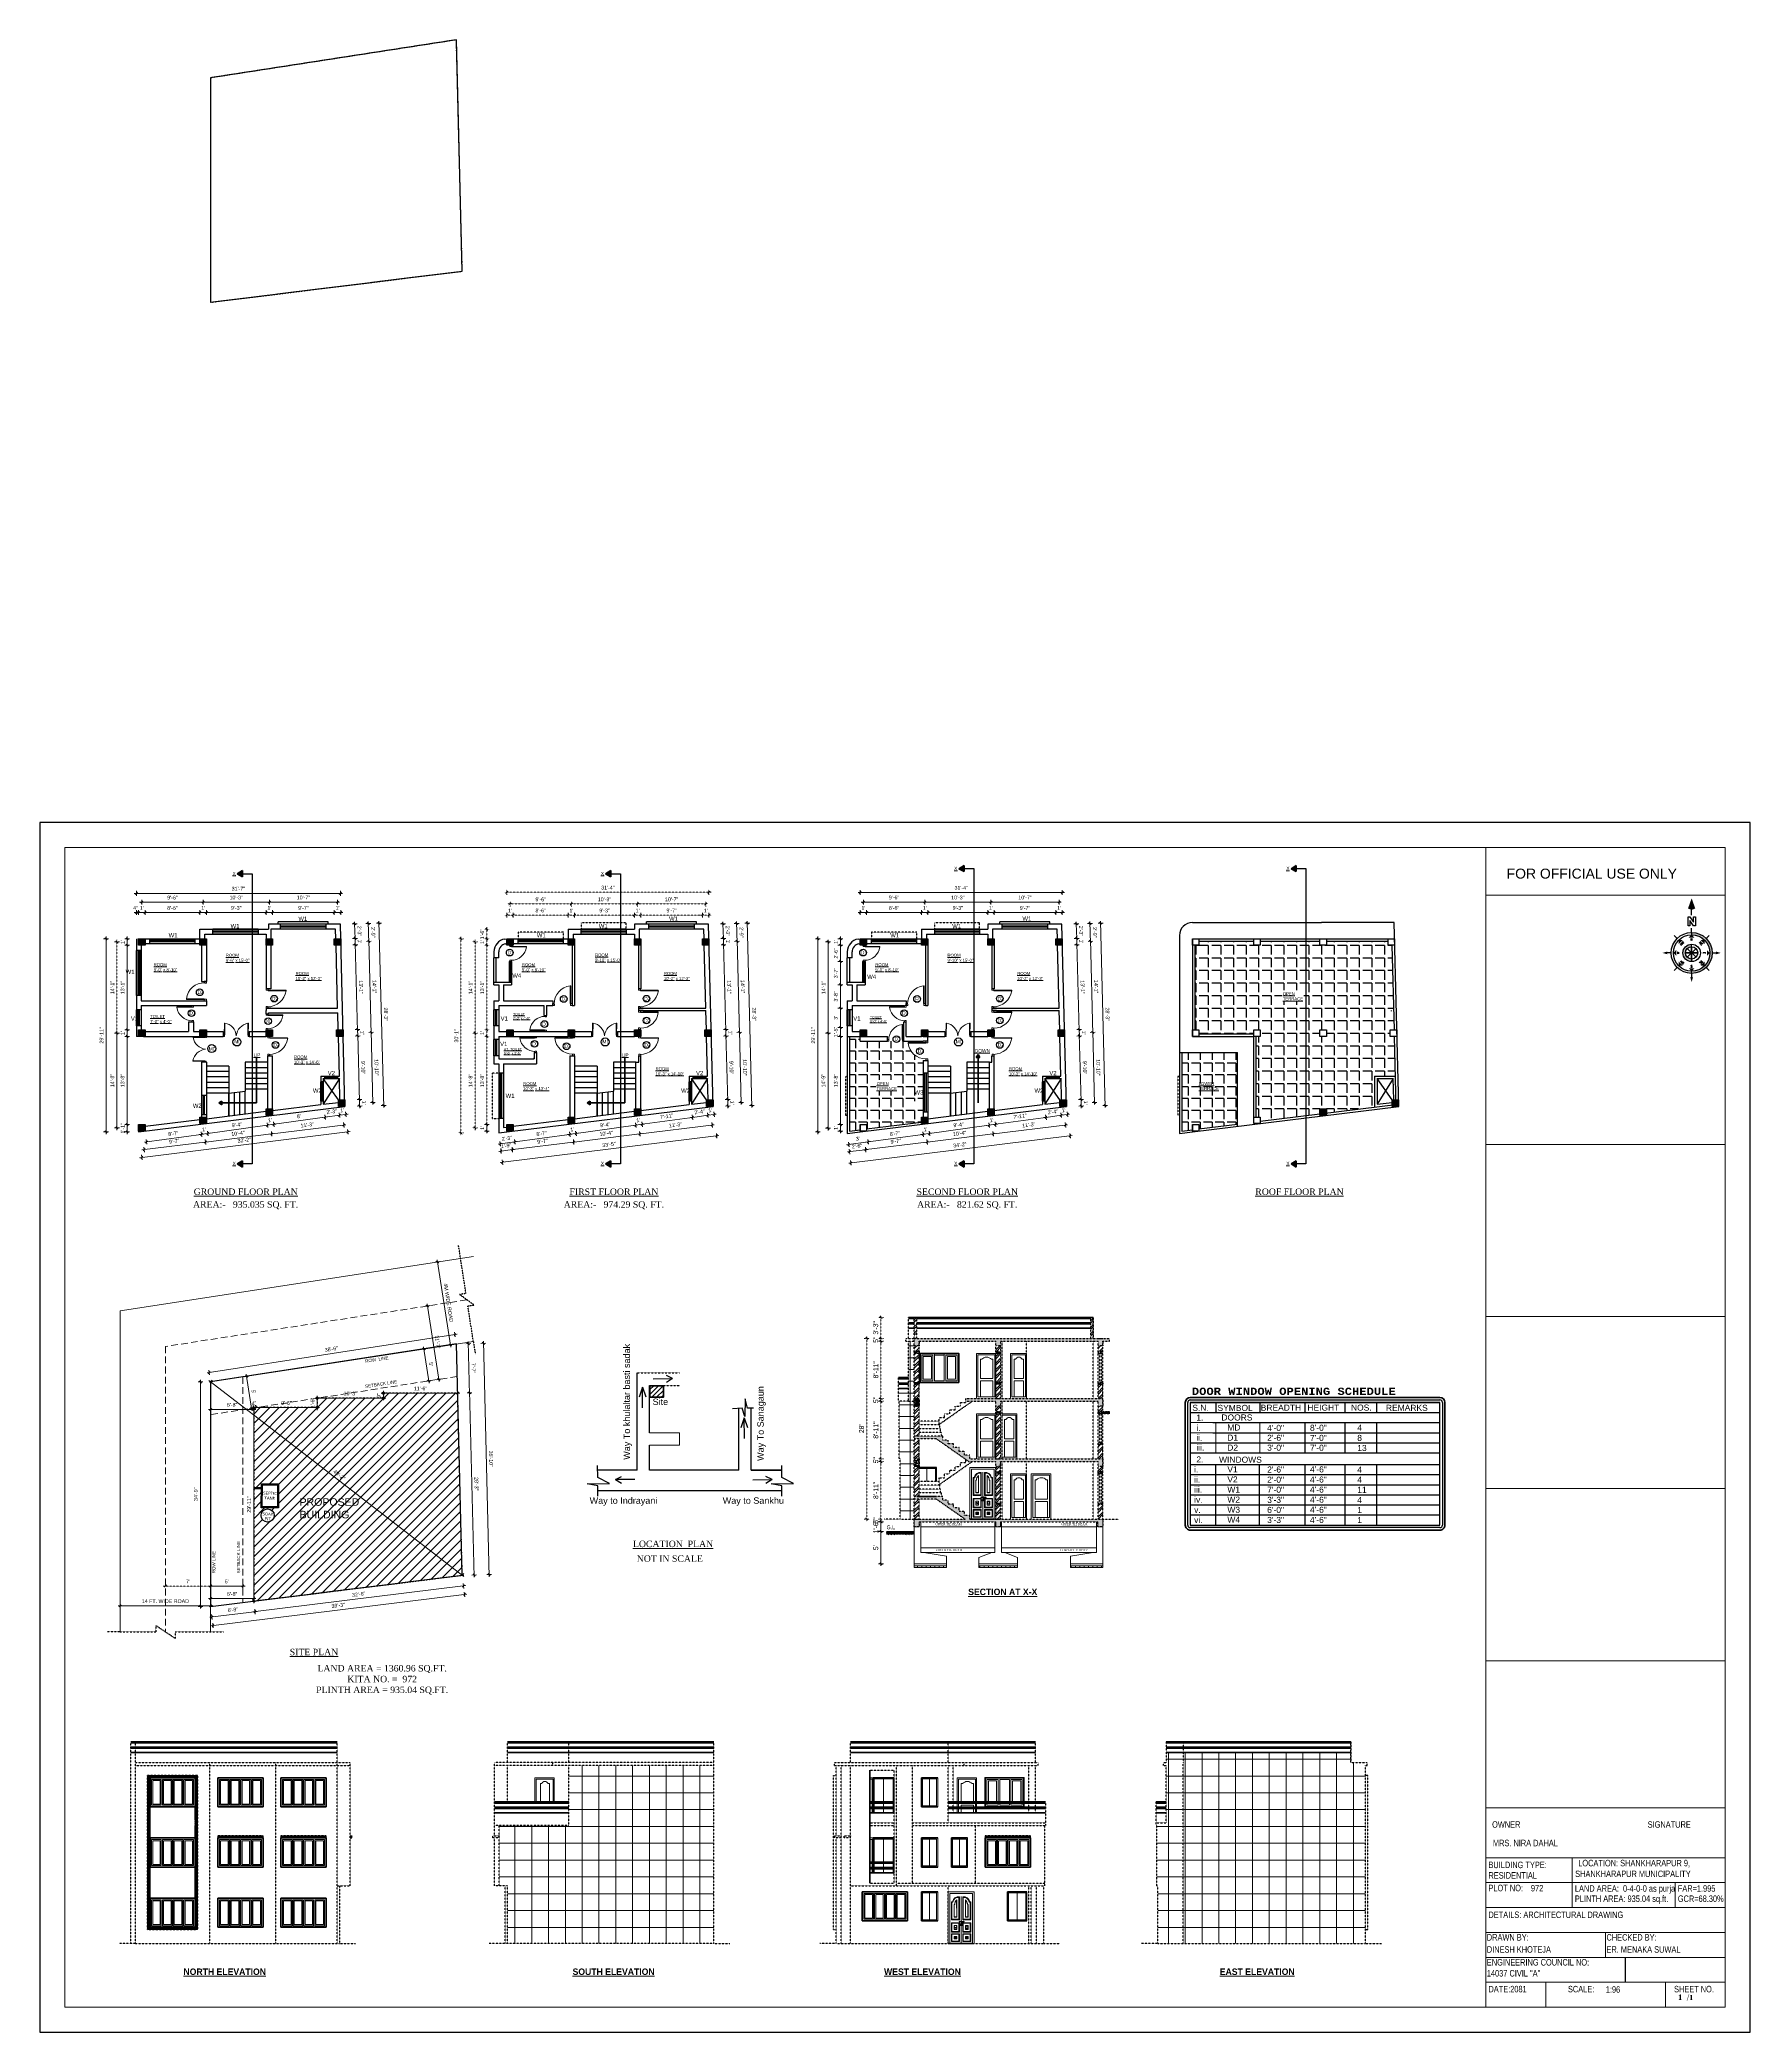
# Model space of a CAD drawing. Header units: inches. Extents: x -111 to 45239, y -6849 to 1261.
# Drawn here: x 24614 to 27792, y -2441 to 1261 of the extents above; entities that cross this region are included whole.
import ezdxf
from ezdxf.enums import TextEntityAlignment as Align

# ---------------------------------------------------------------- set-up
doc = ezdxf.new("R2010")
doc.units = ezdxf.units.IN
doc.header["$LTSCALE"] = 0.5
doc.header["$MEASUREMENT"] = 0
doc.header["$PDMODE"] = 66
doc.linetypes.add('DASH', pattern=[0.35, 0.25, -0.1])
doc.linetypes.add('HIDDEN', pattern=[0.375, 0.25, -0.125])
for name, color, linetype in [('A-Wall', 7, 'Continuous'), ('DIMENSION', 5, 'Continuous'), ('RIVER', 140, 'Continuous')]:
    doc.layers.add(name, color=color, linetype=linetype)
for name, color, linetype, lineweight in [('A_Title Text', 105, 'Continuous', 60), ('BOUNDARY', 210, 'Continuous', 35), ('Dimention', 5, 'Continuous', 20), ('door', 202, 'Continuous', 5), ('DW TEXT', 92, 'Continuous', 15), ('DW-SEC', 24, 'Continuous', 25), ('ELE1', 3, 'Continuous', 9), ('ELEVATION', 85, 'Continuous', 9), ('Elevation 1', 10, 'Continuous', 80), ('Elevation 2', 31, 'Continuous', 40), ('Hatch wall', 9, 'Continuous', 13), ('TEXT', 220, 'Continuous', 9), ('Text 0.200', 122, 'Continuous', 20), ('Toilet', 7, 'Continuous', 25), ('wall', 20, 'Continuous', 40), ('window', 6, 'Continuous', 13)]:
    doc.layers.add(name, color=color, linetype=linetype, lineweight=lineweight)
doc.styles.add('arial', font='arial.ttf')
doc.styles.add('COURIER', font='courbd.ttf')
doc.styles.add('ordinary', font='ARIALN.TTF')
doc.styles.add('Romans', font='romans.shx')
doc.styles.get("Standard").update_dxf_attribs({"font": 'arial.ttf'})
doc.dimstyles.new('Sudeep', dxfattribs={"dimtxt": 6, "dimasz": 4, "dimexe": 4.5, "dimexo": 4.5, "dimgap": 5, "dimtad": 1, "dimdec": 0, "dimlunit": 4, "dimtxsty": 'arial', "dimblk": 'OBLIQUE', "dimcen": 250, "dimdle": 4, "dimclrd": 86, "dimclre": 5, "dimclrt": 1, "dimadec": 0, "dimazin": 0, "dimtfac": 1, "dimtdec": 0, "dimtix": 1, "dimtmove": 1, "dimatfit": 3, "dimldrblk": 'OBLIQUE', "dimfxl": 4.5, "dimfxlon": 1, "dimfrac": 2, "dimlwd": 15, "dimlwe": 13, "dimarcsym": 0})
pattern_1 = [(45, (-3893.76201, -5809.22588), (-0.08838834765, 0.08838834765), [])]
pattern_2 = [(90, (2773.29, -5809.226), (-31.25, 0), []), (180, (2773.29, -5809.226), (-2e-15, -31.25), [])]
pattern_3 = [(90, (3677.94, -4381.958), (-21.875, 0), []), (180, (3677.94, -4381.958), (-2e-15, -21.875), [])]
pattern_4 = [(50, (3677.941, -4381.958), (7.1726018, -0.6275213), [0.75, -8.25]), (355, (3677.941, -4381.958), (-1.3875133, 7.5219213), [0.6, -6.6]), (100.451444, (3678.5385, -4382.0105), (5.7850885, 6.8944), [0.637402, -7.0114211]), (46.1842, (3677.941, -4379.958), (10.6724133, -1.6551928), [1.125, -12.375]), (96.635635, (3678.83, -4380.096), (9.3466195, 9.741186), [0.9561034, -10.5171376]), (351.184164, (3677.941, -4379.958), (9.3466195, 9.741186), [0.9, -9.9]), (21, (3678.941, -4380.458), (5.9690705, -4.0261889), [0.75, -8.25]), (326, (3678.941, -4380.458), (2.4331533, 7.2515005), [0.6, -6.6]), (71.451445, (3679.438, -4380.794), (8.4022238, 3.2253115), [0.637402, -7.0114211]), (37.5, (3677.9408, -4381.9582), (0.12159855, 3.32893854), [0, -6.52, 0, -6.7, 0, -6.625]), (7.5, (3677.9408, -4381.9582), (2.6306954, 3.9441171), [0, -3.82, 0, -6.37, 0, -2.525]), (327.5, (3675.7108, -4381.9582), (5.33822436, -0.22554872), [0, -2.5, 0, -7.8, 0, -10.35]), (317.5, (3674.711, -4381.9582), (5.8318617, 1.0010498), [0, -3.25, 0, -5.18, 0, -7.35])]
pattern_5 = [(45, (3677.941, -4381.958), (-6.098796, 6.098796), []), (45, (3682.007, -4381.958), (-6.098796, 6.098796), [])]

# ---------------------------------------------------------------- blocks, each defined once
blk = doc.blocks.new('Anno_North_J_Metric')
h = blk.add_hatch(color=0)
h.paths.add_polyline_path([(-4.17, 0), (-4.68, 0, 1), (4.68, 0), (4.17, 0, -1)])
h.paths.add_polyline_path([(1.41, 0), (2, 0, 1), (-2, 0), (-1.41, 0, -1)])
at = {"color": 0}
for p, q in [((0, 4.68), (0, 5.67)), ((-4.68, 0), (-5.67, 0)), ((-4.68, 0), (-4.17, 0)), ((-3.31, 3.31), (-4.01, 4.01)), ((-1.41, 0), (-2, 0)), ((1.41, 0), (-1.41, 0)), ((-1.41, 0), (1.41, 0)), ((1, 1), (-1, -1)), ((1, -1), (-1, 1)), ((-1, -1), (1, 1)), ((-1, 1), (1, -1)), ((0, -1.41), (0, 1.41)), ((0, 1.41), (0, -1.41)), ((1.41, 0), (2, 0)), ((3.31, 3.31), (4.01, 4.01)), ((4.68, 0), (4.17, 0)), ((4.68, 0), (5.67, 0)), ((8.67, 0), (9.83, 0)), ((-3.31, -3.31), (-4.01, -4.01)), ((3.31, -3.31), (4.01, -4.01)), ((0, -4.68), (0, -5.67))]:
    blk.add_line(p, q, dxfattribs=at)
at = {"color": 0, "linetype": 'ByBlock'}
for p, q in [((6.17, 0.82), (8.27, 0.82)), ((6.17, 0.4), (6.17, 0.82)), ((6.17, -0.44), (7.43, 0.4)), ((7.43, 0.4), (6.17, 0.4)), ((8.27, 0.4), (7.01, -0.44)), ((8.27, 0.82), (8.27, 0.4)), ((6.17, -0.86), (6.17, -0.44)), ((8.27, -0.86), (6.17, -0.86)), ((7.01, -0.44), (8.27, -0.44)), ((8.27, -0.44), (8.27, -0.86))]:
    blk.add_line(p, q, dxfattribs=at)
at = {"color": 0}
for radius in [4.68, 4.17, 2, 1.41]:
    blk.add_circle((0, 0), radius, dxfattribs=at)
for points in [[(-0.33, 5.5), (0, 5.67), (0, 6.67)], [(0, 6.67), (0.33, 5.5), (0, 5.67)], [(-6.67, 0), (-5.5, 0.33), (-5.67, 0)], [(-5.5, -0.33), (-5.67, 0), (-6.67, 0)], [(-4.17, 0), (-3.5, 0.67), (-3.5, -0.67)], [(-2.95, 2.95), (-2, 2.95), (-2.95, 2)], [(0, 4.17), (0.67, 3.5), (-0.67, 3.5)], [(2.95, 2.95), (2.95, 2), (2, 2.95)], [(4.17, 0), (3.5, -0.67), (3.5, 0.67)], [(12.5, 0), (10.17, 0.83), (9.83, 0)], [(9.83, 0), (10.17, -0.83), (12.5, 0)], [(-2.95, -2.95), (-2.95, -2), (-2, -2.95)], [(0, -4.17), (-0.67, -3.5), (0.67, -3.5)], [(2.95, -2.95), (2, -2.95), (2.95, -2)], [(0, -6.67), (-0.33, -5.5), (0, -5.67)], [(0.33, -5.5), (0, -5.67), (0, -6.67)]]:
    blk.add_solid(points, dxfattribs=at)
at = {"color": 0, "style": 'Romans'}
for s, rotation, p in [('S', 270, (-3.33, 0)), ('SW', 45, (-2, 2)), ('NW', 315, (2, 2)), ('N', 270, (2.83, 0)), ('SE', 135, (-2, -2)), ('E', 180, (0, -2.67)), ('NE', 225, (2, -2))]:
    blk.add_text(s, height=0.5, rotation=rotation, dxfattribs=at).set_placement(p, align=Align.CENTER)
blk.add_text('W', height=0.5, dxfattribs=at).set_placement((0, 2.83), align=Align.CENTER)
blk = doc.blocks.new('_Oblique')
at = {"color": 0, "linetype": 'ByBlock', "lineweight": -2}
blk.add_line((-0.5, -0.5), (0.5, 0.5), dxfattribs=at)
blk = doc.blocks.new('*D776')
at = {"layer": 'A_Title Text', "color": 86, "lineweight": 15, "transparency": 16777216}
for p, q in [((24797.5, -360.8), (24793.5, -360.8)), ((24797.5, -360.8), (24809.5, -360.8)), ((24809.5, -360.8), (24813.5, -360.8))]:
    blk.add_line(p, q, dxfattribs=at)
at = {"layer": 'A_Title Text', "color": 5, "lineweight": 13, "transparency": 16777216}
for p, q in [((24797.5, -365.3), (24797.5, -356.3)), ((24809.5, -365.3), (24809.5, -356.3))]:
    blk.add_line(p, q, dxfattribs=at)
at = {"layer": 'Defpoints', "color": 0, "transparency": 16777216}
for p in [(24809.5, -360.8), (24797.5, -409.6), (24809.5, -409.6)]:
    blk.add_point(p, dxfattribs=at)
at = {"layer": 'A_Title Text', "color": 86, "lineweight": 15, "transparency": 16777216, "xscale": 4, "yscale": 4, "zscale": 4}
blk.add_blockref('_Oblique', (24797.5, -360.8), dxfattribs=at)
at = {"layer": 'A_Title Text', "color": 86, "lineweight": 15, "transparency": 16777216, "xscale": 4, "yscale": 4, "zscale": 4, "rotation": 180}
blk.add_blockref('_Oblique', (24809.5, -360.8), dxfattribs=at)
at = {"layer": 'A_Title Text', "color": 1, "transparency": 16777216, "insert": (24803.5, -352.3), "char_height": 7, "attachment_point": 5, "style": 'arial'}
blk.add_mtext("1'", dxfattribs=at)
blk = doc.blocks.new('*D753')
at = {"layer": 'A_Title Text', "color": 86, "lineweight": 15, "transparency": 16777216}
blk.add_line((24805.5, -360.8), (24915.5, -360.8), dxfattribs=at)
at = {"layer": 'A_Title Text', "color": 5, "lineweight": 13, "transparency": 16777216}
for p, q in [((24809.5, -365.3), (24809.5, -356.3)), ((24911.5, -365.3), (24911.5, -356.3))]:
    blk.add_line(p, q, dxfattribs=at)
at = {"layer": 'Defpoints', "color": 0, "transparency": 16777216}
for p in [(24911.5, -360.8), (24809.5, -409.6), (24911.5, -409.6)]:
    blk.add_point(p, dxfattribs=at)
at = {"layer": 'A_Title Text', "color": 86, "lineweight": 15, "transparency": 16777216, "xscale": 4, "yscale": 4, "zscale": 4, "rotation": 180}
blk.add_blockref('_Oblique', (24809.5, -360.8), dxfattribs=at)
at = {"layer": 'A_Title Text', "color": 86, "lineweight": 15, "transparency": 16777216, "xscale": 4, "yscale": 4, "zscale": 4}
blk.add_blockref('_Oblique', (24911.5, -360.8), dxfattribs=at)
at = {"layer": 'A_Title Text', "color": 1, "transparency": 16777216, "insert": (24860.5, -352.3), "char_height": 7, "attachment_point": 5, "style": 'arial'}
blk.add_mtext('8\'-6"', dxfattribs=at)
blk = doc.blocks.new('*D777')
at = {"layer": 'A_Title Text', "color": 86, "lineweight": 15, "transparency": 16777216}
for p, q in [((25034.5, -360.8), (25030.5, -360.8)), ((25034.5, -360.8), (25046.5, -360.8)), ((25046.5, -360.8), (25050.5, -360.8))]:
    blk.add_line(p, q, dxfattribs=at)
at = {"layer": 'A_Title Text', "color": 5, "lineweight": 13, "transparency": 16777216}
for p, q in [((25034.5, -365.3), (25034.5, -356.3)), ((25046.5, -365.3), (25046.5, -356.3))]:
    blk.add_line(p, q, dxfattribs=at)
at = {"layer": 'Defpoints', "color": 0, "transparency": 16777216}
for p in [(25046.5, -360.8), (25034.5, -409.6), (25046.5, -409.6)]:
    blk.add_point(p, dxfattribs=at)
at = {"layer": 'A_Title Text', "color": 86, "lineweight": 15, "transparency": 16777216, "xscale": 4, "yscale": 4, "zscale": 4}
blk.add_blockref('_Oblique', (25034.5, -360.8), dxfattribs=at)
at = {"layer": 'A_Title Text', "color": 86, "lineweight": 15, "transparency": 16777216, "xscale": 4, "yscale": 4, "zscale": 4, "rotation": 180}
blk.add_blockref('_Oblique', (25046.5, -360.8), dxfattribs=at)
at = {"layer": 'A_Title Text', "color": 1, "transparency": 16777216, "insert": (25040.5, -352.3), "char_height": 7, "attachment_point": 5, "style": 'arial'}
blk.add_mtext("1'", dxfattribs=at)
blk = doc.blocks.new('*D778')
at = {"layer": 'A_Title Text', "color": 86, "lineweight": 15, "transparency": 16777216}
blk.add_line((25042.5, -360.8), (25165.1, -360.8), dxfattribs=at)
at = {"layer": 'A_Title Text', "color": 5, "lineweight": 13, "transparency": 16777216}
for p, q in [((25046.5, -365.3), (25046.5, -356.3)), ((25161.1, -365.3), (25161.1, -356.3))]:
    blk.add_line(p, q, dxfattribs=at)
at = {"layer": 'Defpoints', "color": 0, "transparency": 16777216}
for p in [(25161.1, -360.8), (25046.5, -409.6), (25161.1, -409.6)]:
    blk.add_point(p, dxfattribs=at)
at = {"layer": 'A_Title Text', "color": 86, "lineweight": 15, "transparency": 16777216, "xscale": 4, "yscale": 4, "zscale": 4, "rotation": 180}
blk.add_blockref('_Oblique', (25046.5, -360.8), dxfattribs=at)
at = {"layer": 'A_Title Text', "color": 86, "lineweight": 15, "transparency": 16777216, "xscale": 4, "yscale": 4, "zscale": 4}
blk.add_blockref('_Oblique', (25161.1, -360.8), dxfattribs=at)
at = {"layer": 'A_Title Text', "color": 1, "transparency": 16777216, "insert": (25103.8, -352.3), "char_height": 7, "attachment_point": 5, "style": 'arial'}
blk.add_mtext('9\'-7"', dxfattribs=at)
blk = doc.blocks.new('*D779')
at = {"layer": 'A_Title Text', "color": 86, "lineweight": 15, "transparency": 16777216}
for p, q in [((25161.1, -360.8), (25157.1, -360.8)), ((25161.1, -360.8), (25173.2, -360.8)), ((25173.2, -360.8), (25177.2, -360.8))]:
    blk.add_line(p, q, dxfattribs=at)
at = {"layer": 'A_Title Text', "color": 5, "lineweight": 13, "transparency": 16777216}
for p, q in [((25161.1, -365.3), (25161.1, -356.3)), ((25173.2, -365.3), (25173.2, -356.3))]:
    blk.add_line(p, q, dxfattribs=at)
at = {"layer": 'Defpoints', "color": 0, "transparency": 16777216}
for p in [(25173.2, -360.8), (25161.1, -409.6), (25173.2, -412.6)]:
    blk.add_point(p, dxfattribs=at)
at = {"layer": 'A_Title Text', "color": 86, "lineweight": 15, "transparency": 16777216, "xscale": 4, "yscale": 4, "zscale": 4}
blk.add_blockref('_Oblique', (25161.1, -360.8), dxfattribs=at)
at = {"layer": 'A_Title Text', "color": 86, "lineweight": 15, "transparency": 16777216, "xscale": 4, "yscale": 4, "zscale": 4, "rotation": 180}
blk.add_blockref('_Oblique', (25173.2, -360.8), dxfattribs=at)
at = {"layer": 'A_Title Text', "color": 1, "transparency": 16777216, "insert": (25167.1, -352.3), "char_height": 7, "attachment_point": 5, "style": 'arial'}
blk.add_mtext("1'", dxfattribs=at)
blk = doc.blocks.new('*D754')
at = {"layer": 'A_Title Text', "color": 86, "lineweight": 15, "transparency": 16777216}
blk.add_line((24799.5, -341.7), (24921.5, -341.7), dxfattribs=at)
at = {"layer": 'A_Title Text', "color": 5, "lineweight": 13, "transparency": 16777216}
for p, q in [((24803.5, -346.2), (24803.5, -337.2)), ((24917.5, -346.2), (24917.5, -337.2))]:
    blk.add_line(p, q, dxfattribs=at)
at = {"layer": 'Defpoints', "color": 0, "transparency": 16777216}
for p in [(24917.5, -341.7), (24803.5, -415.6), (24917.5, -415.6)]:
    blk.add_point(p, dxfattribs=at)
at = {"layer": 'A_Title Text', "color": 86, "lineweight": 15, "transparency": 16777216, "xscale": 4, "yscale": 4, "zscale": 4, "rotation": 180}
blk.add_blockref('_Oblique', (24803.5, -341.7), dxfattribs=at)
at = {"layer": 'A_Title Text', "color": 86, "lineweight": 15, "transparency": 16777216, "xscale": 4, "yscale": 4, "zscale": 4}
blk.add_blockref('_Oblique', (24917.5, -341.7), dxfattribs=at)
at = {"layer": 'A_Title Text', "color": 1, "transparency": 16777216, "insert": (24860.5, -333.1), "char_height": 7, "attachment_point": 5, "style": 'arial'}
blk.add_mtext('9\'-6"', dxfattribs=at)
blk = doc.blocks.new('*D755')
at = {"layer": 'A_Title Text', "color": 86, "lineweight": 15, "transparency": 16777216}
blk.add_line((24913.5, -341.5), (25044.5, -341.5), dxfattribs=at)
at = {"layer": 'A_Title Text', "color": 5, "lineweight": 13, "transparency": 16777216}
for p, q in [((24917.5, -346), (24917.5, -337)), ((25040.5, -346), (25040.5, -337))]:
    blk.add_line(p, q, dxfattribs=at)
at = {"layer": 'Defpoints', "color": 0, "transparency": 16777216}
for p in [(25040.5, -341.5), (24917.5, -415.6), (25040.5, -415.6)]:
    blk.add_point(p, dxfattribs=at)
at = {"layer": 'A_Title Text', "color": 86, "lineweight": 15, "transparency": 16777216, "xscale": 4, "yscale": 4, "zscale": 4, "rotation": 180}
blk.add_blockref('_Oblique', (24917.5, -341.5), dxfattribs=at)
at = {"layer": 'A_Title Text', "color": 86, "lineweight": 15, "transparency": 16777216, "xscale": 4, "yscale": 4, "zscale": 4}
blk.add_blockref('_Oblique', (25040.5, -341.5), dxfattribs=at)
at = {"layer": 'A_Title Text', "color": 1, "transparency": 16777216, "insert": (24979, -332.9), "char_height": 7, "attachment_point": 5, "style": 'arial'}
blk.add_mtext('10\'-3"', dxfattribs=at)
blk = doc.blocks.new('*D756')
at = {"layer": 'A_Title Text', "color": 86, "lineweight": 15, "transparency": 16777216}
blk.add_line((25036.5, -341.5), (25171.1, -341.5), dxfattribs=at)
at = {"layer": 'A_Title Text', "color": 5, "lineweight": 13, "transparency": 16777216}
for p, q in [((25040.5, -346), (25040.5, -337)), ((25167.1, -346), (25167.1, -337))]:
    blk.add_line(p, q, dxfattribs=at)
at = {"layer": 'Defpoints', "color": 0, "transparency": 16777216}
for p in [(25167.1, -341.5), (25040.5, -415.6), (25167.1, -415.6)]:
    blk.add_point(p, dxfattribs=at)
at = {"layer": 'A_Title Text', "color": 86, "lineweight": 15, "transparency": 16777216, "xscale": 4, "yscale": 4, "zscale": 4, "rotation": 180}
blk.add_blockref('_Oblique', (25040.5, -341.5), dxfattribs=at)
at = {"layer": 'A_Title Text', "color": 86, "lineweight": 15, "transparency": 16777216, "xscale": 4, "yscale": 4, "zscale": 4}
blk.add_blockref('_Oblique', (25167.1, -341.5), dxfattribs=at)
at = {"layer": 'A_Title Text', "color": 1, "transparency": 16777216, "insert": (25103.8, -332.9), "char_height": 7, "attachment_point": 5, "style": 'arial'}
blk.add_mtext('10\'-7"', dxfattribs=at)
blk = doc.blocks.new('*D780')
at = {"layer": 'A_Title Text', "color": 5, "lineweight": 13, "transparency": 16777216}
for p, q in [((25195.6, -421), (25204.6, -420.8)), ((25199.9, -578.3), (25208.9, -578))]:
    blk.add_line(p, q, dxfattribs=at)
at = {"layer": 'A_Title Text', "color": 86, "lineweight": 15, "transparency": 16777216}
blk.add_line((25200, -416.9), (25204.5, -582.1), dxfattribs=at)
at = {"layer": 'Defpoints', "color": 0, "transparency": 16777216}
for p in [(25173.1, -421.6), (25177.4, -578.9), (25204.4, -578.1)]:
    blk.add_point(p, dxfattribs=at)
at = {"layer": 'A_Title Text', "color": 86, "lineweight": 15, "transparency": 16777216, "xscale": 4, "yscale": 4, "zscale": 4}
for p, rotation in [((25200.1, -420.9), 91.55964457940769), ((25204.4, -578.1), 271.5596445794077)]:
    blk.add_blockref('_Oblique', p, dxfattribs=dict(at, rotation=rotation))
at = {"layer": 'A_Title Text', "color": 1, "transparency": 16777216, "insert": (25210.8, -499.3), "char_height": 7, "attachment_point": 5, "rotation": 271.5596, "style": 'arial'}
blk.add_mtext('13\'-1"', dxfattribs=at)
blk = doc.blocks.new('*D781')
at = {"layer": 'A_Title Text', "color": 5, "lineweight": 13, "transparency": 16777216}
for p, q in [((25199.9, -578.3), (25208.9, -578)), ((25200.2, -590.3), (25209.2, -590))]:
    blk.add_line(p, q, dxfattribs=at)
at = {"layer": 'A_Title Text', "color": 86, "lineweight": 15, "transparency": 16777216}
for p, q in [((25204.4, -578.1), (25204.3, -574.1)), ((25204.4, -578.1), (25204.7, -590.1)), ((25204.7, -590.1), (25204.8, -594.1))]:
    blk.add_line(p, q, dxfattribs=at)
at = {"layer": 'Defpoints', "color": 0, "transparency": 16777216}
for p in [(25177.4, -578.9), (25177.4, -590.9), (25204.7, -590.1)]:
    blk.add_point(p, dxfattribs=at)
at = {"layer": 'A_Title Text', "color": 86, "lineweight": 15, "transparency": 16777216, "xscale": 4, "yscale": 4, "zscale": 4}
for p, rotation in [((25204.4, -578.1), 271.559644579417), ((25204.7, -590.1), 91.559644579417)]:
    blk.add_blockref('_Oblique', p, dxfattribs=dict(at, rotation=rotation))
at = {"layer": 'A_Title Text', "color": 1, "transparency": 16777216, "insert": (25213.1, -583.9), "char_height": 7, "attachment_point": 5, "rotation": 271.5596, "style": 'arial'}
blk.add_mtext("1'", dxfattribs=at)
blk = doc.blocks.new('*D782')
at = {"layer": 'A_Title Text', "color": 5, "lineweight": 13, "transparency": 16777216}
for p, q in [((25200.2, -590.3), (25209.2, -590)), ((25203.4, -708.5), (25212.4, -708.3))]:
    blk.add_line(p, q, dxfattribs=at)
at = {"layer": 'A_Title Text', "color": 86, "lineweight": 15, "transparency": 16777216}
blk.add_line((25204.6, -586.1), (25208, -712.4), dxfattribs=at)
at = {"layer": 'Defpoints', "color": 0, "transparency": 16777216}
for p in [(25177.4, -590.9), (25180.7, -709.2), (25207.9, -708.4)]:
    blk.add_point(p, dxfattribs=at)
at = {"layer": 'A_Title Text', "color": 86, "lineweight": 15, "transparency": 16777216, "xscale": 4, "yscale": 4, "zscale": 4}
for p, rotation in [((25204.7, -590.1), 91.559644579417), ((25207.9, -708.4), 271.559644579417)]:
    blk.add_blockref('_Oblique', p, dxfattribs=dict(at, rotation=rotation))
at = {"layer": 'A_Title Text', "color": 1, "transparency": 16777216, "insert": (25214.9, -649), "char_height": 7, "attachment_point": 5, "rotation": 271.5596, "style": 'arial'}
blk.add_mtext('9\'-10"', dxfattribs=at)
blk = doc.blocks.new('*D757')
at = {"layer": 'A_Title Text', "color": 5, "lineweight": 13, "transparency": 16777216}
for p, q in [((25203.4, -708.5), (25212.4, -708.3)), ((25203.8, -720.5), (25212.8, -720.3))]:
    blk.add_line(p, q, dxfattribs=at)
at = {"layer": 'A_Title Text', "color": 86, "lineweight": 15, "transparency": 16777216}
for p, q in [((25207.9, -708.4), (25207.8, -704.4)), ((25207.9, -708.4), (25208.3, -720.4)), ((25208.3, -720.4), (25208.4, -724.4))]:
    blk.add_line(p, q, dxfattribs=at)
at = {"layer": 'Defpoints', "color": 0, "transparency": 16777216}
for p in [(25180.7, -709.2), (25181, -721.2), (25208.3, -720.4)]:
    blk.add_point(p, dxfattribs=at)
at = {"layer": 'A_Title Text', "color": 86, "lineweight": 15, "transparency": 16777216, "xscale": 4, "yscale": 4, "zscale": 4}
for p, rotation in [((25207.9, -708.4), 271.559644579417), ((25208.3, -720.4), 91.559644579417)]:
    blk.add_blockref('_Oblique', p, dxfattribs=dict(at, rotation=rotation))
at = {"layer": 'A_Title Text', "color": 1, "transparency": 16777216, "insert": (25216.6, -714.2), "char_height": 7, "attachment_point": 5, "rotation": 271.5596, "style": 'arial'}
blk.add_mtext("1'", dxfattribs=at)
blk = doc.blocks.new('*D783')
at = {"layer": 'A_Title Text', "color": 86, "lineweight": 15, "transparency": 16777216}
for p, q in [((25199.7, -408.9), (25199.6, -404.9)), ((25200, -420.9), (25199.7, -408.9)), ((25200, -420.9), (25200.1, -424.9))]:
    blk.add_line(p, q, dxfattribs=at)
at = {"layer": 'A_Title Text', "color": 5, "lineweight": 13, "transparency": 16777216}
for p, q in [((25195.2, -409), (25204.2, -408.8)), ((25195.5, -421), (25204.5, -420.8))]:
    blk.add_line(p, q, dxfattribs=at)
at = {"layer": 'Defpoints', "color": 0, "transparency": 16777216}
for p in [(25173, -409.6), (25173.1, -421.6), (25199.7, -408.9)]:
    blk.add_point(p, dxfattribs=at)
at = {"layer": 'A_Title Text', "color": 86, "lineweight": 15, "transparency": 16777216, "xscale": 4, "yscale": 4, "zscale": 4}
for p, rotation in [((25199.7, -408.9), 271.559644579417), ((25200, -420.9), 91.559644579417)]:
    blk.add_blockref('_Oblique', p, dxfattribs=dict(at, rotation=rotation))
at = {"layer": 'A_Title Text', "color": 1, "transparency": 16777216, "insert": (25208.4, -414.7), "char_height": 7, "attachment_point": 5, "rotation": 271.5596, "style": 'arial'}
blk.add_mtext("1'", dxfattribs=at)
blk = doc.blocks.new('*D758')
at = {"layer": 'A_Title Text', "color": 5, "lineweight": 13, "transparency": 16777216}
for p, q in [((25194.5, -382), (25203.5, -381.8)), ((25195.3, -409), (25204.3, -408.8))]:
    blk.add_line(p, q, dxfattribs=at)
at = {"layer": 'A_Title Text', "color": 86, "lineweight": 15, "transparency": 16777216}
for p, q in [((25199, -381.9), (25198.9, -377.9)), ((25199.8, -408.9), (25199, -381.9)), ((25199.8, -408.9), (25199.9, -412.9))]:
    blk.add_line(p, q, dxfattribs=at)
at = {"layer": 'Defpoints', "color": 0, "transparency": 16777216}
for p in [(25172.3, -382.6), (25199, -381.9), (25173, -409.6)]:
    blk.add_point(p, dxfattribs=at)
at = {"layer": 'A_Title Text', "color": 86, "lineweight": 15, "transparency": 16777216, "xscale": 4, "yscale": 4, "zscale": 4}
for p, rotation in [((25199, -381.9), 271.559644579417), ((25199.8, -408.9), 91.559644579417)]:
    blk.add_blockref('_Oblique', p, dxfattribs=dict(at, rotation=rotation))
at = {"layer": 'A_Title Text', "color": 1, "transparency": 16777216, "insert": (25208, -395.2), "char_height": 7, "attachment_point": 5, "rotation": 271.5596, "style": 'arial'}
blk.add_mtext('2\'-3"', dxfattribs=at)
blk = doc.blocks.new('*D784')
at = {"layer": 'A_Title Text', "color": 5, "lineweight": 13, "transparency": 16777216}
for p, q in [((25220.8, -414.4), (25229.8, -414.2)), ((25225.1, -583.7), (25234.1, -583.4))]:
    blk.add_line(p, q, dxfattribs=at)
at = {"layer": 'A_Title Text', "color": 86, "lineweight": 15, "transparency": 16777216}
blk.add_line((25225.2, -410.3), (25229.7, -587.6), dxfattribs=at)
at = {"layer": 'Defpoints', "color": 0, "transparency": 16777216}
for p in [(25173.1, -415.6), (25177.4, -584.9), (25229.6, -583.6)]:
    blk.add_point(p, dxfattribs=at)
at = {"layer": 'A_Title Text', "color": 86, "lineweight": 15, "transparency": 16777216, "xscale": 4, "yscale": 4, "zscale": 4}
for p, rotation in [((25225.3, -414.3), 91.44911383239761), ((25229.6, -583.6), 271.4491138323976)]:
    blk.add_blockref('_Oblique', p, dxfattribs=dict(at, rotation=rotation))
at = {"layer": 'A_Title Text', "color": 1, "transparency": 16777216, "insert": (25236, -498.7), "char_height": 7, "attachment_point": 5, "rotation": 271.4491, "style": 'arial'}
blk.add_mtext('14\'-1"', dxfattribs=at)
blk = doc.blocks.new('*D771')
at = {"layer": 'A_Title Text', "color": 5, "lineweight": 13, "transparency": 16777216}
for p, q in [((25225.1, -583.7), (25234.1, -583.4)), ((25228.4, -713.9), (25237.4, -713.7))]:
    blk.add_line(p, q, dxfattribs=at)
at = {"layer": 'A_Title Text', "color": 86, "lineweight": 15, "transparency": 16777216}
blk.add_line((25229.5, -579.6), (25233, -717.8), dxfattribs=at)
at = {"layer": 'Defpoints', "color": 0, "transparency": 16777216}
for p in [(25177.4, -584.9), (25180.7, -715.2), (25232.9, -713.8)]:
    blk.add_point(p, dxfattribs=at)
at = {"layer": 'A_Title Text', "color": 86, "lineweight": 15, "transparency": 16777216, "xscale": 4, "yscale": 4, "zscale": 4}
for p, rotation in [((25229.6, -583.6), 91.44911383237415), ((25232.9, -713.8), 271.4491138323742)]:
    blk.add_blockref('_Oblique', p, dxfattribs=dict(at, rotation=rotation))
at = {"layer": 'A_Title Text', "color": 1, "transparency": 16777216, "insert": (25239.8, -648.5), "char_height": 7, "attachment_point": 5, "rotation": 271.4491, "style": 'arial'}
blk.add_mtext('10\'-10"', dxfattribs=at)
blk = doc.blocks.new('*D752')
at = {"layer": 'A_Title Text', "color": 5, "lineweight": 13, "transparency": 16777216}
for p, q in [((25239.7, -380.9), (25248.7, -380.7)), ((25248.3, -719.4), (25257.3, -719.2))]:
    blk.add_line(p, q, dxfattribs=at)
at = {"layer": 'A_Title Text', "color": 86, "lineweight": 15, "transparency": 16777216}
blk.add_line((25244.1, -376.8), (25252.9, -723.3), dxfattribs=at)
at = {"layer": 'Defpoints', "color": 0, "transparency": 16777216}
for p in [(25172.3, -382.6), (25181, -721.2), (25252.8, -719.3)]:
    blk.add_point(p, dxfattribs=at)
at = {"layer": 'A_Title Text', "color": 86, "lineweight": 15, "transparency": 16777216, "xscale": 4, "yscale": 4, "zscale": 4}
for p, rotation in [((25244.2, -380.8), 91.46195018982071), ((25252.8, -719.3), 271.4619501898207)]:
    blk.add_blockref('_Oblique', p, dxfattribs=dict(at, rotation=rotation))
at = {"layer": 'A_Title Text', "color": 1, "transparency": 16777216, "insert": (25257.1, -549.8), "char_height": 7, "attachment_point": 5, "rotation": 271.462, "style": 'arial'}
blk.add_mtext('28\'-3"', dxfattribs=at)
blk = doc.blocks.new('*D772')
at = {"layer": 'A_Title Text', "color": 5, "lineweight": 13, "transparency": 16777216}
for p, q in [((25220, -381.4), (25229, -381.2)), ((25220.8, -414.4), (25229.8, -414.2))]:
    blk.add_line(p, q, dxfattribs=at)
at = {"layer": 'A_Title Text', "color": 86, "lineweight": 15, "transparency": 16777216}
blk.add_line((25225.4, -418.3), (25224.4, -377.3), dxfattribs=at)
at = {"layer": 'Defpoints', "color": 0, "transparency": 16777216}
for p in [(25172.3, -382.6), (25224.5, -381.3), (25173.1, -415.6)]:
    blk.add_point(p, dxfattribs=at)
at = {"layer": 'A_Title Text', "color": 86, "lineweight": 15, "transparency": 16777216, "xscale": 4, "yscale": 4, "zscale": 4}
for p, rotation in [((25224.5, -381.3), 91.44911383237415), ((25225.3, -414.3), 271.4491138323742)]:
    blk.add_blockref('_Oblique', p, dxfattribs=dict(at, rotation=rotation))
at = {"layer": 'A_Title Text', "color": 1, "transparency": 16777216, "insert": (25233.5, -397.6), "char_height": 7, "attachment_point": 5, "rotation": 271.4491, "style": 'arial'}
blk.add_mtext('2\'-9"', dxfattribs=at)
blk = doc.blocks.new('*D773')
at = {"layer": 'A_Title Text', "color": 86, "lineweight": 15, "transparency": 16777216}
blk.add_line((24808.3, -787.6), (24918.3, -772.5), dxfattribs=at)
at = {"layer": 'A_Title Text', "color": 5, "lineweight": 13, "transparency": 16777216}
for p, q in [((24913.7, -768.5), (24914.9, -777.5)), ((24811.7, -782.6), (24812.9, -791.5))]:
    blk.add_line(p, q, dxfattribs=at)
at = {"layer": 'Defpoints', "color": 0, "transparency": 16777216}
for p in [(24809.5, -767), (24911.5, -753), (24914.3, -773)]:
    blk.add_point(p, dxfattribs=at)
at = {"layer": 'A_Title Text', "color": 86, "lineweight": 15, "transparency": 16777216, "xscale": 4, "yscale": 4, "zscale": 4}
for p, rotation in [((24914.3, -773), 7.861618189170187), ((24812.3, -787.1), 187.8616181891702)]:
    blk.add_blockref('_Oblique', p, dxfattribs=dict(at, rotation=rotation))
at = {"layer": 'A_Title Text', "color": 1, "transparency": 16777216, "insert": (24862.1, -771.6), "char_height": 7, "attachment_point": 5, "rotation": 7.8616, "style": 'arial'}
blk.add_mtext('8\'-7"', dxfattribs=at)
blk = doc.blocks.new('*D774')
at = {"layer": 'A_Title Text', "color": 86, "lineweight": 15, "transparency": 16777216}
for p, q in [((24914.3, -773), (24910.3, -773.6)), ((24914.3, -773), (24926.1, -771.4)), ((24926.1, -771.4), (24930, -770.8))]:
    blk.add_line(p, q, dxfattribs=at)
at = {"layer": 'A_Title Text', "color": 5, "lineweight": 13, "transparency": 16777216}
for p, q in [((24913.7, -768.5), (24914.9, -777.5)), ((24925.5, -766.9), (24926.7, -775.8))]:
    blk.add_line(p, q, dxfattribs=at)
at = {"layer": 'Defpoints', "color": 0, "transparency": 16777216}
for p in [(24911.5, -753), (24923.5, -753), (24926.1, -771.4)]:
    blk.add_point(p, dxfattribs=at)
at = {"layer": 'A_Title Text', "color": 86, "lineweight": 15, "transparency": 16777216, "xscale": 4, "yscale": 4, "zscale": 4}
for p, rotation in [((24914.3, -773), 7.861618189192097), ((24926.1, -771.4), 187.8616181891921)]:
    blk.add_blockref('_Oblique', p, dxfattribs=dict(at, rotation=rotation))
at = {"layer": 'A_Title Text', "color": 1, "transparency": 16777216, "insert": (24919, -763.8), "char_height": 7, "attachment_point": 5, "rotation": 7.8616, "style": 'arial'}
blk.add_mtext("1'", dxfattribs=at)
blk = doc.blocks.new('*D775')
at = {"layer": 'A_Title Text', "color": 86, "lineweight": 15, "transparency": 16777216}
blk.add_line((24922.1, -771.9), (25041, -755.5), dxfattribs=at)
at = {"layer": 'A_Title Text', "color": 5, "lineweight": 13, "transparency": 16777216}
for p, q in [((24925.5, -766.9), (24926.7, -775.8)), ((25036.4, -751.6), (25037.7, -760.5))]:
    blk.add_line(p, q, dxfattribs=at)
at = {"layer": 'Defpoints', "color": 0, "transparency": 16777216}
for p in [(25034.5, -737.8), (24923.5, -753), (25037, -756.1)]:
    blk.add_point(p, dxfattribs=at)
at = {"layer": 'A_Title Text', "color": 86, "lineweight": 15, "transparency": 16777216, "xscale": 4, "yscale": 4, "zscale": 4}
for p, rotation in [((24926.1, -771.4), 187.8616181891921), ((25037, -756.1), 7.861618189192069)]:
    blk.add_blockref('_Oblique', p, dxfattribs=dict(at, rotation=rotation))
at = {"layer": 'A_Title Text', "color": 1, "transparency": 16777216, "insert": (24980.4, -755.2), "char_height": 7, "attachment_point": 5, "rotation": 7.8616, "style": 'arial'}
blk.add_mtext('9\'-4"', dxfattribs=at)
blk = doc.blocks.new('*D785')
at = {"layer": 'A_Title Text', "color": 86, "lineweight": 15, "transparency": 16777216}
for p, q in [((25037, -756.1), (25033.1, -756.6)), ((25037, -756.1), (25048.8, -754.4)), ((25048.8, -754.4), (25052.8, -753.9))]:
    blk.add_line(p, q, dxfattribs=at)
at = {"layer": 'A_Title Text', "color": 5, "lineweight": 13, "transparency": 16777216}
for p, q in [((25036.4, -751.6), (25037.7, -760.5)), ((25048.2, -750), (25049.4, -758.9))]:
    blk.add_line(p, q, dxfattribs=at)
at = {"layer": 'Defpoints', "color": 0, "transparency": 16777216}
for p in [(25034.5, -737.8), (25046.5, -737.8), (25048.8, -754.4)]:
    blk.add_point(p, dxfattribs=at)
at = {"layer": 'A_Title Text', "color": 86, "lineweight": 15, "transparency": 16777216, "xscale": 4, "yscale": 4, "zscale": 4}
for p, rotation in [((25037, -756.1), 7.861618189192097), ((25048.8, -754.4), 187.8616181891921)]:
    blk.add_blockref('_Oblique', p, dxfattribs=dict(at, rotation=rotation))
at = {"layer": 'A_Title Text', "color": 1, "transparency": 16777216, "insert": (25041.8, -746.8), "char_height": 7, "attachment_point": 5, "rotation": 7.8616, "style": 'arial'}
blk.add_mtext("1'", dxfattribs=at)
blk = doc.blocks.new('*D786')
at = {"layer": 'A_Title Text', "color": 5, "lineweight": 13, "transparency": 16777216}
for p, q in [((25143.4, -736.8), (25144.6, -745.7)), ((25048.2, -750), (25049.4, -758.9))]:
    blk.add_line(p, q, dxfattribs=at)
at = {"layer": 'A_Title Text', "color": 86, "lineweight": 15, "transparency": 16777216}
blk.add_line((25044.9, -755), (25148, -740.7), dxfattribs=at)
at = {"layer": 'Defpoints', "color": 0, "transparency": 16777216}
for p in [(25046.5, -737.8), (25140.7, -717.1), (25144, -741.3)]:
    blk.add_point(p, dxfattribs=at)
at = {"layer": 'A_Title Text', "color": 86, "lineweight": 15, "transparency": 16777216, "xscale": 4, "yscale": 4, "zscale": 4}
for p, rotation in [((25144, -741.3), 7.861618189192069), ((25048.8, -754.4), 187.8616181891921)]:
    blk.add_blockref('_Oblique', p, dxfattribs=dict(at, rotation=rotation))
at = {"layer": 'A_Title Text', "color": 1, "transparency": 16777216, "insert": (25095.2, -739.4), "char_height": 7, "attachment_point": 5, "rotation": 7.8616, "style": 'arial'}
blk.add_mtext("8'", dxfattribs=at)
blk = doc.blocks.new('*D787')
at = {"layer": 'A_Title Text', "color": 5, "lineweight": 13, "transparency": 16777216}
for p, q in [((25143.4, -736.8), (25144.6, -745.7)), ((25170.3, -733.1), (25171.5, -742))]:
    blk.add_line(p, q, dxfattribs=at)
at = {"layer": 'A_Title Text', "color": 86, "lineweight": 15, "transparency": 16777216}
for p, q in [((25144, -741.3), (25170.9, -737.6)), ((25170.9, -737.6), (25174.9, -737)), ((25144, -741.3), (25140, -741.8))]:
    blk.add_line(p, q, dxfattribs=at)
at = {"layer": 'Defpoints', "color": 0, "transparency": 16777216}
for p in [(25140.7, -717.1), (25168.7, -721.2), (25170.9, -737.6)]:
    blk.add_point(p, dxfattribs=at)
at = {"layer": 'A_Title Text', "color": 86, "lineweight": 15, "transparency": 16777216, "xscale": 4, "yscale": 4, "zscale": 4}
for p, rotation in [((25144, -741.3), 7.861618189192097), ((25170.9, -737.6), 187.8616181891921)]:
    blk.add_blockref('_Oblique', p, dxfattribs=dict(at, rotation=rotation))
at = {"layer": 'A_Title Text', "color": 1, "transparency": 16777216, "insert": (25156.3, -730.9), "char_height": 7, "attachment_point": 5, "rotation": 7.8616, "style": 'arial'}
blk.add_mtext('2\'-3"', dxfattribs=at)
blk = doc.blocks.new('*D788')
at = {"layer": 'A_Title Text', "color": 86, "lineweight": 15, "transparency": 16777216}
for p, q in [((25170.9, -737.6), (25167, -738.1)), ((25170.9, -737.6), (25182.7, -735.9)), ((25182.7, -735.9), (25186.7, -735.4))]:
    blk.add_line(p, q, dxfattribs=at)
at = {"layer": 'A_Title Text', "color": 5, "lineweight": 13, "transparency": 16777216}
for p, q in [((25170.3, -733.1), (25171.5, -742)), ((25182.1, -731.5), (25183.3, -740.4))]:
    blk.add_line(p, q, dxfattribs=at)
at = {"layer": 'Defpoints', "color": 0, "transparency": 16777216}
for p in [(25168.7, -721.2), (25180.7, -721.2), (25182.7, -735.9)]:
    blk.add_point(p, dxfattribs=at)
at = {"layer": 'A_Title Text', "color": 86, "lineweight": 15, "transparency": 16777216, "xscale": 4, "yscale": 4, "zscale": 4}
for p, rotation in [((25170.9, -737.6), 7.861618189192097), ((25182.7, -735.9), 187.8616181891921)]:
    blk.add_blockref('_Oblique', p, dxfattribs=dict(at, rotation=rotation))
at = {"layer": 'A_Title Text', "color": 1, "transparency": 16777216, "insert": (25175.7, -728.3), "char_height": 7, "attachment_point": 5, "rotation": 7.8616, "style": 'arial'}
blk.add_mtext("1'", dxfattribs=at)
blk = doc.blocks.new('*D789')
at = {"layer": 'A_Title Text', "color": 86, "lineweight": 15, "transparency": 16777216}
blk.add_line((24803.8, -802), (24925.7, -786.9), dxfattribs=at)
at = {"layer": 'A_Title Text', "color": 5, "lineweight": 13, "transparency": 16777216}
for p, q in [((24807.2, -797), (24808.3, -805.9)), ((24921.2, -782.9), (24922.3, -791.9))]:
    blk.add_line(p, q, dxfattribs=at)
at = {"layer": 'Defpoints', "color": 0, "transparency": 16777216}
for p in [(24803.5, -767), (24917.5, -753), (24921.8, -787.4)]:
    blk.add_point(p, dxfattribs=at)
at = {"layer": 'A_Title Text', "color": 86, "lineweight": 15, "transparency": 16777216, "xscale": 4, "yscale": 4, "zscale": 4}
for p, rotation in [((24807.8, -801.5), 187.042870252565), ((24921.8, -787.4), 7.042870252564979)]:
    blk.add_blockref('_Oblique', p, dxfattribs=dict(at, rotation=rotation))
at = {"layer": 'A_Title Text', "color": 1, "transparency": 16777216, "insert": (24863.7, -785.9), "char_height": 7, "attachment_point": 5, "rotation": 7.0429, "style": 'arial'}
blk.add_mtext('9\'-7"', dxfattribs=at)
blk = doc.blocks.new('*D790')
at = {"layer": 'A_Title Text', "color": 86, "lineweight": 15, "transparency": 16777216}
blk.add_line((24917.8, -787.9), (25048.7, -771.7), dxfattribs=at)
at = {"layer": 'A_Title Text', "color": 5, "lineweight": 13, "transparency": 16777216}
for p, q in [((25044.2, -767.7), (25045.3, -776.7)), ((24921.2, -782.9), (24922.3, -791.9))]:
    blk.add_line(p, q, dxfattribs=at)
at = {"layer": 'Defpoints', "color": 0, "transparency": 16777216}
for p in [(25040.5, -737.8), (24917.5, -753), (25044.8, -772.2)]:
    blk.add_point(p, dxfattribs=at)
at = {"layer": 'A_Title Text', "color": 86, "lineweight": 15, "transparency": 16777216, "xscale": 4, "yscale": 4, "zscale": 4}
for p, rotation in [((25044.8, -772.2), 7.042870252561201), ((24921.8, -787.4), 187.0428702525612)]:
    blk.add_blockref('_Oblique', p, dxfattribs=dict(at, rotation=rotation))
at = {"layer": 'A_Title Text', "color": 1, "transparency": 16777216, "insert": (24982.2, -771.3), "char_height": 7, "attachment_point": 5, "rotation": 7.0429, "style": 'arial'}
blk.add_mtext('10\'-4"', dxfattribs=at)
blk = doc.blocks.new('*D791')
at = {"layer": 'A_Title Text', "color": 86, "lineweight": 15, "transparency": 16777216}
blk.add_line((25040.8, -772.7), (25182.9, -755.1), dxfattribs=at)
at = {"layer": 'A_Title Text', "color": 5, "lineweight": 13, "transparency": 16777216}
for p, q in [((25044.2, -767.7), (25045.3, -776.7)), ((25178.4, -751.2), (25179.5, -760.1))]:
    blk.add_line(p, q, dxfattribs=at)
at = {"layer": 'Defpoints', "color": 0, "transparency": 16777216}
for p in [(25040.5, -737.8), (25174.7, -721.2), (25178.9, -755.6)]:
    blk.add_point(p, dxfattribs=at)
at = {"layer": 'A_Title Text', "color": 86, "lineweight": 15, "transparency": 16777216, "xscale": 4, "yscale": 4, "zscale": 4}
for p, rotation in [((25044.8, -772.2), 187.0428702525612), ((25178.9, -755.6), 7.042870252561201)]:
    blk.add_blockref('_Oblique', p, dxfattribs=dict(at, rotation=rotation))
at = {"layer": 'A_Title Text', "color": 1, "transparency": 16777216, "insert": (25110.8, -755.4), "char_height": 7, "attachment_point": 5, "rotation": 7.0429, "style": 'arial'}
blk.add_mtext('11\'-3"', dxfattribs=at)
blk = doc.blocks.new('*D759')
at = {"layer": 'A_Title Text', "color": 86, "lineweight": 15, "transparency": 16777216}
blk.add_line((25190.5, -768), (24799.4, -816.4), dxfattribs=at)
at = {"layer": 'A_Title Text', "color": 5, "lineweight": 13, "transparency": 16777216}
for p, q in [((25186, -764), (25187.1, -773)), ((24802.8, -811.4), (24803.9, -820.4))]:
    blk.add_line(p, q, dxfattribs=at)
at = {"layer": 'Defpoints', "color": 0, "transparency": 16777216}
for p in [(25180.7, -721.2), (24797.5, -768.5), (24803.4, -815.9)]:
    blk.add_point(p, dxfattribs=at)
at = {"layer": 'A_Title Text', "color": 86, "lineweight": 15, "transparency": 16777216, "xscale": 4, "yscale": 4, "zscale": 4}
for p, rotation in [((25186.5, -768.5), 7.048394260283271), ((24803.4, -815.9), 187.0483942602833)]:
    blk.add_blockref('_Oblique', p, dxfattribs=dict(at, rotation=rotation))
at = {"layer": 'A_Title Text', "color": 1, "transparency": 16777216, "insert": (24993.9, -783.7), "char_height": 7, "attachment_point": 5, "rotation": 7.0484, "style": 'arial'}
blk.add_mtext('32\'-2"', dxfattribs=at)
blk = doc.blocks.new('*D765')
at = {"layer": 'A_Title Text', "color": 5, "lineweight": 13, "transparency": 16777216}
for p, q in [((24780.9, -755), (24771.9, -755)), ((24780.9, -768.5), (24771.9, -768.5))]:
    blk.add_line(p, q, dxfattribs=at)
at = {"layer": 'A_Title Text', "color": 86, "lineweight": 15, "transparency": 16777216}
for p, q in [((24776.4, -755), (24776.4, -751)), ((24776.4, -768.5), (24776.4, -755)), ((24776.4, -768.5), (24776.4, -772.5))]:
    blk.add_line(p, q, dxfattribs=at)
at = {"layer": 'Defpoints', "color": 0, "transparency": 16777216}
for p in [(24776.4, -755), (24797.5, -755), (24797.5, -768.5)]:
    blk.add_point(p, dxfattribs=at)
at = {"layer": 'A_Title Text', "color": 86, "lineweight": 15, "transparency": 16777216, "xscale": 4, "yscale": 4, "zscale": 4}
for p, rotation in [((24776.4, -755), 270), ((24776.4, -768.5), 90)]:
    blk.add_blockref('_Oblique', p, dxfattribs=dict(at, rotation=rotation))
at = {"layer": 'A_Title Text', "color": 1, "transparency": 16777216, "insert": (24767.9, -761.8), "char_height": 7, "attachment_point": 5, "rotation": 90, "style": 'arial'}
blk.add_mtext('1\'-1"', dxfattribs=at)
blk = doc.blocks.new('*D766')
at = {"layer": 'A_Title Text', "color": 5, "lineweight": 13, "transparency": 16777216}
for p, q in [((24780.9, -590.9), (24771.9, -590.9)), ((24780.9, -755), (24771.9, -755))]:
    blk.add_line(p, q, dxfattribs=at)
at = {"layer": 'A_Title Text', "color": 86, "lineweight": 15, "transparency": 16777216}
blk.add_line((24776.4, -759), (24776.4, -586.9), dxfattribs=at)
at = {"layer": 'Defpoints', "color": 0, "transparency": 16777216}
for p in [(24776.4, -590.9), (24797.5, -590.9), (24797.5, -755)]:
    blk.add_point(p, dxfattribs=at)
at = {"layer": 'A_Title Text', "color": 86, "lineweight": 15, "transparency": 16777216, "xscale": 4, "yscale": 4, "zscale": 4}
for p, rotation in [((24776.4, -590.9), 90), ((24776.4, -755), 270)]:
    blk.add_blockref('_Oblique', p, dxfattribs=dict(at, rotation=rotation))
at = {"layer": 'A_Title Text', "color": 1, "transparency": 16777216, "insert": (24767.8, -673), "char_height": 7, "attachment_point": 5, "rotation": 90, "style": 'arial'}
blk.add_mtext('13\'-8"', dxfattribs=at)
blk = doc.blocks.new('*D767')
at = {"layer": 'A_Title Text', "color": 5, "lineweight": 13, "transparency": 16777216}
for p, q in [((24780.9, -578.9), (24771.9, -578.9)), ((24780.9, -590.9), (24771.9, -590.9))]:
    blk.add_line(p, q, dxfattribs=at)
at = {"layer": 'A_Title Text', "color": 86, "lineweight": 15, "transparency": 16777216}
for p, q in [((24776.4, -578.9), (24776.4, -574.9)), ((24776.4, -590.9), (24776.4, -578.9)), ((24776.4, -590.9), (24776.4, -594.9))]:
    blk.add_line(p, q, dxfattribs=at)
at = {"layer": 'Defpoints', "color": 0, "transparency": 16777216}
for p in [(24776.4, -578.9), (24797.5, -578.9), (24797.5, -590.9)]:
    blk.add_point(p, dxfattribs=at)
at = {"layer": 'A_Title Text', "color": 86, "lineweight": 15, "transparency": 16777216, "xscale": 4, "yscale": 4, "zscale": 4}
for p, rotation in [((24776.4, -578.9), 270), ((24776.4, -590.9), 90)]:
    blk.add_blockref('_Oblique', p, dxfattribs=dict(at, rotation=rotation))
at = {"layer": 'A_Title Text', "color": 1, "transparency": 16777216, "insert": (24767.9, -584.9), "char_height": 7, "attachment_point": 5, "rotation": 90, "style": 'arial'}
blk.add_mtext("1'", dxfattribs=at)
blk = doc.blocks.new('*D768')
at = {"layer": 'A_Title Text', "color": 5, "lineweight": 13, "transparency": 16777216}
for p, q in [((24780.9, -421.6), (24771.9, -421.6)), ((24780.9, -578.9), (24771.9, -578.9))]:
    blk.add_line(p, q, dxfattribs=at)
at = {"layer": 'A_Title Text', "color": 86, "lineweight": 15, "transparency": 16777216}
blk.add_line((24776.4, -582.9), (24776.4, -417.6), dxfattribs=at)
at = {"layer": 'Defpoints', "color": 0, "transparency": 16777216}
for p in [(24776.4, -421.6), (24797.5, -421.6), (24797.5, -578.9)]:
    blk.add_point(p, dxfattribs=at)
at = {"layer": 'A_Title Text', "color": 86, "lineweight": 15, "transparency": 16777216, "xscale": 4, "yscale": 4, "zscale": 4}
for p, rotation in [((24776.4, -421.6), 90), ((24776.4, -578.9), 270)]:
    blk.add_blockref('_Oblique', p, dxfattribs=dict(at, rotation=rotation))
at = {"layer": 'A_Title Text', "color": 1, "transparency": 16777216, "insert": (24767.8, -500.2), "char_height": 7, "attachment_point": 5, "rotation": 90, "style": 'arial'}
blk.add_mtext('13\'-1"', dxfattribs=at)
blk = doc.blocks.new('*D769')
at = {"layer": 'A_Title Text', "color": 86, "lineweight": 15, "transparency": 16777216}
for p, q in [((24776.4, -409.6), (24776.4, -405.6)), ((24776.4, -421.6), (24776.4, -409.6)), ((24776.4, -421.6), (24776.4, -425.6))]:
    blk.add_line(p, q, dxfattribs=at)
at = {"layer": 'A_Title Text', "color": 5, "lineweight": 13, "transparency": 16777216}
for p, q in [((24780.9, -409.6), (24771.9, -409.6)), ((24780.9, -421.6), (24771.9, -421.6))]:
    blk.add_line(p, q, dxfattribs=at)
at = {"layer": 'Defpoints', "color": 0, "transparency": 16777216}
for p in [(24776.4, -409.6), (24797.5, -409.6), (24797.5, -421.6)]:
    blk.add_point(p, dxfattribs=at)
at = {"layer": 'A_Title Text', "color": 86, "lineweight": 15, "transparency": 16777216, "xscale": 4, "yscale": 4, "zscale": 4}
for p, rotation in [((24776.4, -409.6), 270), ((24776.4, -421.6), 90)]:
    blk.add_blockref('_Oblique', p, dxfattribs=dict(at, rotation=rotation))
at = {"layer": 'A_Title Text', "color": 1, "transparency": 16777216, "insert": (24767.9, -415.6), "char_height": 7, "attachment_point": 5, "rotation": 90, "style": 'arial'}
blk.add_mtext("1'", dxfattribs=at)
blk = doc.blocks.new('*D751')
at = {"layer": 'A_Title Text', "color": 86, "lineweight": 15, "transparency": 16777216}
for p, q in [((24793.5, -360.8), (24789.5, -360.8)), ((24797.5, -360.8), (24793.5, -360.8)), ((24797.5, -360.8), (24801.5, -360.8))]:
    blk.add_line(p, q, dxfattribs=at)
at = {"layer": 'A_Title Text', "color": 5, "lineweight": 13, "transparency": 16777216}
for p, q in [((24793.5, -365.3), (24793.5, -356.3)), ((24797.5, -365.3), (24797.5, -356.3))]:
    blk.add_line(p, q, dxfattribs=at)
at = {"layer": 'Defpoints', "color": 0, "transparency": 16777216}
for p in [(24793.5, -360.8), (24793.5, -410.2), (24797.5, -409.6)]:
    blk.add_point(p, dxfattribs=at)
at = {"layer": 'A_Title Text', "color": 86, "lineweight": 15, "transparency": 16777216, "xscale": 4, "yscale": 4, "zscale": 4}
blk.add_blockref('_Oblique', (24793.5, -360.8), dxfattribs=at)
at = {"layer": 'A_Title Text', "color": 86, "lineweight": 15, "transparency": 16777216, "xscale": 4, "yscale": 4, "zscale": 4, "rotation": 180}
blk.add_blockref('_Oblique', (24797.5, -360.8), dxfattribs=at)
at = {"layer": 'A_Title Text', "color": 1, "transparency": 16777216, "insert": (24792, -352.3), "char_height": 7, "attachment_point": 5, "style": 'arial'}
blk.add_mtext('4"', dxfattribs=at)
blk = doc.blocks.new('*D763')
at = {"layer": 'A_Title Text', "color": 86, "lineweight": 15, "transparency": 16777216}
for p, q in [((24911.5, -360.8), (24907.5, -360.8)), ((24911.5, -360.8), (24923.5, -360.8)), ((24923.5, -360.8), (24927.5, -360.8))]:
    blk.add_line(p, q, dxfattribs=at)
at = {"layer": 'A_Title Text', "color": 5, "lineweight": 13, "transparency": 16777216}
for p, q in [((24911.5, -365.3), (24911.5, -356.3)), ((24923.5, -365.3), (24923.5, -356.3))]:
    blk.add_line(p, q, dxfattribs=at)
at = {"layer": 'Defpoints', "color": 0, "transparency": 16777216}
for p in [(24923.5, -360.8), (24911.5, -409.6), (24923.5, -409.6)]:
    blk.add_point(p, dxfattribs=at)
at = {"layer": 'A_Title Text', "color": 86, "lineweight": 15, "transparency": 16777216, "xscale": 4, "yscale": 4, "zscale": 4}
blk.add_blockref('_Oblique', (24911.5, -360.8), dxfattribs=at)
at = {"layer": 'A_Title Text', "color": 86, "lineweight": 15, "transparency": 16777216, "xscale": 4, "yscale": 4, "zscale": 4, "rotation": 180}
blk.add_blockref('_Oblique', (24923.5, -360.8), dxfattribs=at)
at = {"layer": 'A_Title Text', "color": 1, "transparency": 16777216, "insert": (24917.5, -352.3), "char_height": 7, "attachment_point": 5, "style": 'arial'}
blk.add_mtext("1'", dxfattribs=at)
blk = doc.blocks.new('*D764')
at = {"layer": 'A_Title Text', "color": 86, "lineweight": 15, "transparency": 16777216}
blk.add_line((24919.5, -360.8), (25038.5, -360.8), dxfattribs=at)
at = {"layer": 'A_Title Text', "color": 5, "lineweight": 13, "transparency": 16777216}
for p, q in [((24923.5, -365.3), (24923.5, -356.3)), ((25034.5, -365.3), (25034.5, -356.3))]:
    blk.add_line(p, q, dxfattribs=at)
at = {"layer": 'Defpoints', "color": 0, "transparency": 16777216}
for p in [(25034.5, -360.8), (24923.5, -409.6), (25034.5, -409.6)]:
    blk.add_point(p, dxfattribs=at)
at = {"layer": 'A_Title Text', "color": 86, "lineweight": 15, "transparency": 16777216, "xscale": 4, "yscale": 4, "zscale": 4, "rotation": 180}
blk.add_blockref('_Oblique', (24923.5, -360.8), dxfattribs=at)
at = {"layer": 'A_Title Text', "color": 86, "lineweight": 15, "transparency": 16777216, "xscale": 4, "yscale": 4, "zscale": 4}
blk.add_blockref('_Oblique', (25034.5, -360.8), dxfattribs=at)
at = {"layer": 'A_Title Text', "color": 1, "transparency": 16777216, "insert": (24979, -352.3), "char_height": 7, "attachment_point": 5, "style": 'arial'}
blk.add_mtext('9\'-3"', dxfattribs=at)
blk = doc.blocks.new('*D770')
at = {"layer": 'A_Title Text', "color": 86, "lineweight": 15, "transparency": 16777216}
blk.add_line((24789.5, -325.2), (25176.4, -325.2), dxfattribs=at)
at = {"layer": 'A_Title Text', "color": 5, "lineweight": 13, "transparency": 16777216}
for p, q in [((24793.5, -329.7), (24793.5, -320.7)), ((25172.4, -329.7), (25172.4, -320.7))]:
    blk.add_line(p, q, dxfattribs=at)
at = {"layer": 'Defpoints', "color": 0, "transparency": 16777216}
for p in [(25172.4, -325.2), (25172.4, -382.6), (24793.5, -410.2)]:
    blk.add_point(p, dxfattribs=at)
at = {"layer": 'A_Title Text', "color": 86, "lineweight": 15, "transparency": 16777216, "xscale": 4, "yscale": 4, "zscale": 4, "rotation": 180}
blk.add_blockref('_Oblique', (24793.5, -325.2), dxfattribs=at)
at = {"layer": 'A_Title Text', "color": 86, "lineweight": 15, "transparency": 16777216, "xscale": 4, "yscale": 4, "zscale": 4}
blk.add_blockref('_Oblique', (25172.4, -325.2), dxfattribs=at)
at = {"layer": 'A_Title Text', "color": 1, "transparency": 16777216, "insert": (24983, -316.6), "char_height": 7, "attachment_point": 5, "style": 'arial'}
blk.add_mtext('31\'-7"', dxfattribs=at)
blk = doc.blocks.new('*D760')
at = {"layer": 'A_Title Text', "color": 5, "lineweight": 13, "transparency": 16777216}
for p, q in [((24761.8, -584.9), (24752.8, -584.9)), ((24761.8, -761), (24752.8, -761))]:
    blk.add_line(p, q, dxfattribs=at)
at = {"layer": 'A_Title Text', "color": 86, "lineweight": 15, "transparency": 16777216}
blk.add_line((24757.3, -765), (24757.3, -580.9), dxfattribs=at)
at = {"layer": 'Defpoints', "color": 0, "transparency": 16777216}
for p in [(24757.3, -584.9), (24803.5, -584.9), (24803.5, -761)]:
    blk.add_point(p, dxfattribs=at)
at = {"layer": 'A_Title Text', "color": 86, "lineweight": 15, "transparency": 16777216, "xscale": 4, "yscale": 4, "zscale": 4}
for p, rotation in [((24757.3, -584.9), 90), ((24757.3, -761), 270)]:
    blk.add_blockref('_Oblique', p, dxfattribs=dict(at, rotation=rotation))
at = {"layer": 'A_Title Text', "color": 1, "transparency": 16777216, "insert": (24748.8, -673), "char_height": 7, "attachment_point": 5, "rotation": 90, "style": 'arial'}
blk.add_mtext('14\'-8"', dxfattribs=at)
blk = doc.blocks.new('*D761')
at = {"layer": 'A_Title Text', "color": 5, "linetype": 'DASH', "lineweight": 13, "ltscale": 0.1, "transparency": 16777216}
for p, q in [((24761.8, -415.6), (24752.8, -415.6)), ((24761.8, -584.9), (24752.8, -584.9))]:
    blk.add_line(p, q, dxfattribs=at)
at = {"layer": 'A_Title Text', "color": 86, "linetype": 'DASH', "lineweight": 15, "ltscale": 0.1, "transparency": 16777216}
blk.add_line((24757.3, -588.9), (24757.3, -411.6), dxfattribs=at)
at = {"layer": 'Defpoints', "color": 0, "linetype": 'DASH', "ltscale": 0.1, "transparency": 16777216}
for p in [(24757.3, -415.6), (24803.5, -415.6), (24803.5, -584.9)]:
    blk.add_point(p, dxfattribs=at)
at = {"layer": 'A_Title Text', "color": 86, "linetype": 'DASH', "lineweight": 15, "ltscale": 0.1, "transparency": 16777216, "xscale": 4, "yscale": 4, "zscale": 4}
for p, rotation in [((24757.3, -415.6), 90), ((24757.3, -584.9), 270)]:
    blk.add_blockref('_Oblique', p, dxfattribs=dict(at, rotation=rotation))
at = {"layer": 'A_Title Text', "color": 1, "linetype": 'DASH', "ltscale": 0.1, "transparency": 16777216, "insert": (24748.8, -500.2), "char_height": 7, "attachment_point": 5, "rotation": 90, "style": 'arial'}
blk.add_mtext('14\'-1"', dxfattribs=at)
blk = doc.blocks.new('*D762')
at = {"layer": 'A_Title Text', "color": 86, "lineweight": 15, "transparency": 16777216}
blk.add_line((24737.1, -405.6), (24737.1, -772.5), dxfattribs=at)
at = {"layer": 'A_Title Text', "color": 5, "lineweight": 13, "transparency": 16777216}
for p, q in [((24741.6, -409.6), (24732.6, -409.6)), ((24741.6, -768.5), (24732.6, -768.5))]:
    blk.add_line(p, q, dxfattribs=at)
at = {"layer": 'Defpoints', "color": 0, "transparency": 16777216}
for p in [(24797.5, -409.6), (24737.1, -768.5), (24797.5, -768.5)]:
    blk.add_point(p, dxfattribs=at)
at = {"layer": 'A_Title Text', "color": 86, "lineweight": 15, "transparency": 16777216, "xscale": 4, "yscale": 4, "zscale": 4}
for p, rotation in [((24737.1, -409.6), 90), ((24737.1, -768.5), 270)]:
    blk.add_blockref('_Oblique', p, dxfattribs=dict(at, rotation=rotation))
at = {"layer": 'A_Title Text', "color": 1, "transparency": 16777216, "insert": (24728.6, -589.1), "char_height": 7, "attachment_point": 5, "rotation": 90, "style": 'arial'}
blk.add_mtext('29\'-11"', dxfattribs=at)
blk = doc.blocks.new('*D794')
at = {"layer": 'A_Title Text', "color": 5, "lineweight": 13, "transparency": 16777216}
for p, q in [((25879.8, -421), (25888.8, -420.8)), ((25884.1, -578.3), (25893.1, -578))]:
    blk.add_line(p, q, dxfattribs=at)
at = {"layer": 'A_Title Text', "color": 86, "lineweight": 15, "transparency": 16777216}
blk.add_line((25884.2, -416.9), (25888.7, -582.1), dxfattribs=at)
at = {"layer": 'Defpoints', "color": 0, "transparency": 16777216}
for p in [(25857.3, -421.6), (25861.6, -578.9), (25888.6, -578.1)]:
    blk.add_point(p, dxfattribs=at)
at = {"layer": 'A_Title Text', "color": 86, "lineweight": 15, "transparency": 16777216, "xscale": 4, "yscale": 4, "zscale": 4}
for p, rotation in [((25884.3, -420.9), 91.55964457940769), ((25888.6, -578.1), 271.5596445794077)]:
    blk.add_blockref('_Oblique', p, dxfattribs=dict(at, rotation=rotation))
at = {"layer": 'A_Title Text', "color": 1, "transparency": 16777216, "insert": (25895, -499.3), "char_height": 7, "attachment_point": 5, "rotation": 271.5596, "style": 'arial'}
blk.add_mtext('13\'-1"', dxfattribs=at)
blk = doc.blocks.new('*D795')
at = {"layer": 'A_Title Text', "color": 5, "lineweight": 13, "transparency": 16777216}
for p, q in [((25884.1, -578.3), (25893.1, -578)), ((25884.4, -590.3), (25893.4, -590))]:
    blk.add_line(p, q, dxfattribs=at)
at = {"layer": 'A_Title Text', "color": 86, "lineweight": 15, "transparency": 16777216}
for p, q in [((25888.6, -578.1), (25888.5, -574.1)), ((25888.6, -578.1), (25888.9, -590.1)), ((25888.9, -590.1), (25889, -594.1))]:
    blk.add_line(p, q, dxfattribs=at)
at = {"layer": 'Defpoints', "color": 0, "transparency": 16777216}
for p in [(25861.6, -578.9), (25861.6, -590.9), (25888.9, -590.1)]:
    blk.add_point(p, dxfattribs=at)
at = {"layer": 'A_Title Text', "color": 86, "lineweight": 15, "transparency": 16777216, "xscale": 4, "yscale": 4, "zscale": 4}
for p, rotation in [((25888.6, -578.1), 271.5596445794169), ((25888.9, -590.1), 91.55964457941695)]:
    blk.add_blockref('_Oblique', p, dxfattribs=dict(at, rotation=rotation))
at = {"layer": 'A_Title Text', "color": 1, "transparency": 16777216, "insert": (25897.2, -583.9), "char_height": 7, "attachment_point": 5, "rotation": 271.5596, "style": 'arial'}
blk.add_mtext("1'", dxfattribs=at)
blk = doc.blocks.new('*D796')
at = {"layer": 'A_Title Text', "color": 5, "lineweight": 13, "transparency": 16777216}
for p, q in [((25884.4, -590.3), (25893.4, -590)), ((25887.6, -708.5), (25896.6, -708.3))]:
    blk.add_line(p, q, dxfattribs=at)
at = {"layer": 'A_Title Text', "color": 86, "lineweight": 15, "transparency": 16777216}
blk.add_line((25888.8, -586.1), (25892.2, -712.4), dxfattribs=at)
at = {"layer": 'Defpoints', "color": 0, "transparency": 16777216}
for p in [(25861.6, -590.9), (25864.8, -709.2), (25892.1, -708.4)]:
    blk.add_point(p, dxfattribs=at)
at = {"layer": 'A_Title Text', "color": 86, "lineweight": 15, "transparency": 16777216, "xscale": 4, "yscale": 4, "zscale": 4}
for p, rotation in [((25888.9, -590.1), 91.55964457941695), ((25892.1, -708.4), 271.5596445794169)]:
    blk.add_blockref('_Oblique', p, dxfattribs=dict(at, rotation=rotation))
at = {"layer": 'A_Title Text', "color": 1, "transparency": 16777216, "insert": (25899.1, -649), "char_height": 7, "attachment_point": 5, "rotation": 271.5596, "style": 'arial'}
blk.add_mtext('9\'-10"', dxfattribs=at)
blk = doc.blocks.new('*D797')
at = {"layer": 'A_Title Text', "color": 5, "lineweight": 13, "transparency": 16777216}
for p, q in [((25887.6, -708.5), (25896.6, -708.3)), ((25887.9, -720.5), (25896.9, -720.3))]:
    blk.add_line(p, q, dxfattribs=at)
at = {"layer": 'A_Title Text', "color": 86, "lineweight": 15, "transparency": 16777216}
for p, q in [((25892.1, -708.4), (25892, -704.4)), ((25892.1, -708.4), (25892.4, -720.4)), ((25892.4, -720.4), (25892.6, -724.4))]:
    blk.add_line(p, q, dxfattribs=at)
at = {"layer": 'Defpoints', "color": 0, "transparency": 16777216}
for p in [(25864.8, -709.2), (25865.2, -721.2), (25892.4, -720.4)]:
    blk.add_point(p, dxfattribs=at)
at = {"layer": 'A_Title Text', "color": 86, "lineweight": 15, "transparency": 16777216, "xscale": 4, "yscale": 4, "zscale": 4}
for p, rotation in [((25892.1, -708.4), 271.5596445794169), ((25892.4, -720.4), 91.55964457941695)]:
    blk.add_blockref('_Oblique', p, dxfattribs=dict(at, rotation=rotation))
at = {"layer": 'A_Title Text', "color": 1, "transparency": 16777216, "insert": (25900.8, -714.2), "char_height": 7, "attachment_point": 5, "rotation": 271.5596, "style": 'arial'}
blk.add_mtext("1'", dxfattribs=at)
blk = doc.blocks.new('*D798')
at = {"layer": 'A_Title Text', "color": 86, "lineweight": 15, "transparency": 16777216}
for p, q in [((25884, -408.9), (25883.9, -404.9)), ((25884.3, -420.9), (25884, -408.9)), ((25884.3, -420.9), (25884.4, -424.9))]:
    blk.add_line(p, q, dxfattribs=at)
at = {"layer": 'A_Title Text', "color": 5, "lineweight": 13, "transparency": 16777216}
for p, q in [((25879.5, -409), (25888.5, -408.8)), ((25879.8, -421), (25888.8, -420.8))]:
    blk.add_line(p, q, dxfattribs=at)
at = {"layer": 'Defpoints', "color": 0, "transparency": 16777216}
for p in [(25857.3, -409.6), (25857.3, -421.6), (25884, -408.9)]:
    blk.add_point(p, dxfattribs=at)
at = {"layer": 'A_Title Text', "color": 86, "lineweight": 15, "transparency": 16777216, "xscale": 4, "yscale": 4, "zscale": 4}
for p, rotation in [((25884, -408.9), 271.5596445794169), ((25884.3, -420.9), 91.55964457941695)]:
    blk.add_blockref('_Oblique', p, dxfattribs=dict(at, rotation=rotation))
at = {"layer": 'A_Title Text', "color": 1, "transparency": 16777216, "insert": (25892.6, -414.7), "char_height": 7, "attachment_point": 5, "rotation": 271.5596, "style": 'arial'}
blk.add_mtext("1'", dxfattribs=at)
blk = doc.blocks.new('*D799')
at = {"layer": 'A_Title Text', "color": 5, "lineweight": 13, "transparency": 16777216}
for p, q in [((25878.7, -382), (25887.7, -381.8)), ((25879.5, -409), (25888.5, -408.8))]:
    blk.add_line(p, q, dxfattribs=at)
at = {"layer": 'A_Title Text', "color": 86, "lineweight": 15, "transparency": 16777216}
for p, q in [((25883.2, -381.9), (25883.1, -377.9)), ((25884, -408.9), (25883.2, -381.9)), ((25884, -408.9), (25884.1, -412.9))]:
    blk.add_line(p, q, dxfattribs=at)
at = {"layer": 'Defpoints', "color": 0, "transparency": 16777216}
for p in [(25856.5, -382.6), (25883.2, -381.9), (25857.3, -409.6)]:
    blk.add_point(p, dxfattribs=at)
at = {"layer": 'A_Title Text', "color": 86, "lineweight": 15, "transparency": 16777216, "xscale": 4, "yscale": 4, "zscale": 4}
for p, rotation in [((25883.2, -381.9), 271.5596445794169), ((25884, -408.9), 91.55964457941695)]:
    blk.add_blockref('_Oblique', p, dxfattribs=dict(at, rotation=rotation))
at = {"layer": 'A_Title Text', "color": 1, "transparency": 16777216, "insert": (25892.2, -395.2), "char_height": 7, "attachment_point": 5, "rotation": 271.5596, "style": 'arial'}
blk.add_mtext('2\'-3"', dxfattribs=at)
blk = doc.blocks.new('*D800')
at = {"layer": 'A_Title Text', "color": 5, "lineweight": 13, "transparency": 16777216}
for p, q in [((25905, -414.4), (25914, -414.2)), ((25909.3, -583.7), (25918.3, -583.4))]:
    blk.add_line(p, q, dxfattribs=at)
at = {"layer": 'A_Title Text', "color": 86, "lineweight": 15, "transparency": 16777216}
blk.add_line((25909.4, -410.3), (25913.9, -587.6), dxfattribs=at)
at = {"layer": 'Defpoints', "color": 0, "transparency": 16777216}
for p in [(25857.3, -415.6), (25861.6, -584.9), (25913.8, -583.6)]:
    blk.add_point(p, dxfattribs=at)
at = {"layer": 'A_Title Text', "color": 86, "lineweight": 15, "transparency": 16777216, "xscale": 4, "yscale": 4, "zscale": 4}
for p, rotation in [((25909.5, -414.3), 91.44911383239761), ((25913.8, -583.6), 271.4491138323976)]:
    blk.add_blockref('_Oblique', p, dxfattribs=dict(at, rotation=rotation))
at = {"layer": 'A_Title Text', "color": 1, "transparency": 16777216, "insert": (25920.2, -498.7), "char_height": 7, "attachment_point": 5, "rotation": 271.4491, "style": 'arial'}
blk.add_mtext('14\'-1"', dxfattribs=at)
blk = doc.blocks.new('*D801')
at = {"layer": 'A_Title Text', "color": 5, "lineweight": 13, "transparency": 16777216}
for p, q in [((25909.3, -583.7), (25918.3, -583.4)), ((25912.6, -713.9), (25921.6, -713.7))]:
    blk.add_line(p, q, dxfattribs=at)
at = {"layer": 'A_Title Text', "color": 86, "lineweight": 15, "transparency": 16777216}
blk.add_line((25913.7, -579.6), (25917.2, -717.8), dxfattribs=at)
at = {"layer": 'Defpoints', "color": 0, "transparency": 16777216}
for p in [(25861.6, -584.9), (25864.8, -715.2), (25917.1, -713.8)]:
    blk.add_point(p, dxfattribs=at)
at = {"layer": 'A_Title Text', "color": 86, "lineweight": 15, "transparency": 16777216, "xscale": 4, "yscale": 4, "zscale": 4}
for p, rotation in [((25913.8, -583.6), 91.44911383237411), ((25917.1, -713.8), 271.4491138323741)]:
    blk.add_blockref('_Oblique', p, dxfattribs=dict(at, rotation=rotation))
at = {"layer": 'A_Title Text', "color": 1, "transparency": 16777216, "insert": (25924, -648.5), "char_height": 7, "attachment_point": 5, "rotation": 271.4491, "style": 'arial'}
blk.add_mtext('10\'-10"', dxfattribs=at)
blk = doc.blocks.new('*D802')
at = {"layer": 'A_Title Text', "color": 5, "lineweight": 13, "transparency": 16777216}
for p, q in [((25923.9, -380.9), (25932.9, -380.7)), ((25932.5, -719.4), (25941.5, -719.2))]:
    blk.add_line(p, q, dxfattribs=at)
at = {"layer": 'A_Title Text', "color": 86, "lineweight": 15, "transparency": 16777216}
blk.add_line((25928.3, -376.8), (25937.1, -723.3), dxfattribs=at)
at = {"layer": 'Defpoints', "color": 0, "transparency": 16777216}
for p in [(25856.5, -382.6), (25865.2, -721.2), (25937, -719.3)]:
    blk.add_point(p, dxfattribs=at)
at = {"layer": 'A_Title Text', "color": 86, "lineweight": 15, "transparency": 16777216, "xscale": 4, "yscale": 4, "zscale": 4}
for p, rotation in [((25928.4, -380.8), 91.46195018982071), ((25937, -719.3), 271.4619501898207)]:
    blk.add_blockref('_Oblique', p, dxfattribs=dict(at, rotation=rotation))
at = {"layer": 'A_Title Text', "color": 1, "transparency": 16777216, "insert": (25941.3, -549.8), "char_height": 7, "attachment_point": 5, "rotation": 271.462, "style": 'arial'}
blk.add_mtext('28\'-3"', dxfattribs=at)
blk = doc.blocks.new('*D803')
at = {"layer": 'A_Title Text', "color": 5, "lineweight": 13, "transparency": 16777216}
for p, q in [((25904.2, -381.4), (25913.2, -381.2)), ((25905, -414.4), (25914, -414.2))]:
    blk.add_line(p, q, dxfattribs=at)
at = {"layer": 'A_Title Text', "color": 86, "lineweight": 15, "transparency": 16777216}
blk.add_line((25909.6, -418.3), (25908.6, -377.3), dxfattribs=at)
at = {"layer": 'Defpoints', "color": 0, "transparency": 16777216}
for p in [(25856.5, -382.6), (25908.7, -381.3), (25857.3, -415.6)]:
    blk.add_point(p, dxfattribs=at)
at = {"layer": 'A_Title Text', "color": 86, "lineweight": 15, "transparency": 16777216, "xscale": 4, "yscale": 4, "zscale": 4}
for p, rotation in [((25908.7, -381.3), 91.44911383237411), ((25909.5, -414.3), 271.4491138323741)]:
    blk.add_blockref('_Oblique', p, dxfattribs=dict(at, rotation=rotation))
at = {"layer": 'A_Title Text', "color": 1, "transparency": 16777216, "insert": (25917.7, -397.6), "char_height": 7, "attachment_point": 5, "rotation": 271.4491, "style": 'arial'}
blk.add_mtext('2\'-9"', dxfattribs=at)
blk = doc.blocks.new('*D804')
at = {"layer": 'A_Title Text', "color": 86, "lineweight": 15, "transparency": 16777216}
blk.add_line((25492.5, -787.6), (25602.4, -772.5), dxfattribs=at)
at = {"layer": 'A_Title Text', "color": 5, "lineweight": 13, "transparency": 16777216}
for p, q in [((25597.9, -768.5), (25599.1, -777.5)), ((25495.9, -782.6), (25497.1, -791.5))]:
    blk.add_line(p, q, dxfattribs=at)
at = {"layer": 'Defpoints', "color": 0, "transparency": 16777216}
for p in [(25493.7, -767), (25595.7, -753), (25598.5, -773)]:
    blk.add_point(p, dxfattribs=at)
at = {"layer": 'A_Title Text', "color": 86, "lineweight": 15, "transparency": 16777216, "xscale": 4, "yscale": 4, "zscale": 4}
for p, rotation in [((25598.5, -773), 7.861618189170187), ((25496.5, -787.1), 187.8616181891702)]:
    blk.add_blockref('_Oblique', p, dxfattribs=dict(at, rotation=rotation))
at = {"layer": 'A_Title Text', "color": 1, "transparency": 16777216, "insert": (25546.3, -771.6), "char_height": 7, "attachment_point": 5, "rotation": 7.8616, "style": 'arial'}
blk.add_mtext('8\'-7"', dxfattribs=at)
blk = doc.blocks.new('*D807')
at = {"layer": 'A_Title Text', "color": 86, "lineweight": 15, "transparency": 16777216}
for p, q in [((25598.5, -773), (25594.5, -773.6)), ((25598.5, -773), (25610.2, -771.4)), ((25610.2, -771.4), (25614.2, -770.8))]:
    blk.add_line(p, q, dxfattribs=at)
at = {"layer": 'A_Title Text', "color": 5, "lineweight": 13, "transparency": 16777216}
for p, q in [((25597.9, -768.5), (25599.1, -777.5)), ((25609.6, -766.9), (25610.9, -775.8))]:
    blk.add_line(p, q, dxfattribs=at)
at = {"layer": 'Defpoints', "color": 0, "transparency": 16777216}
for p in [(25595.7, -753), (25607.7, -753), (25610.2, -771.4)]:
    blk.add_point(p, dxfattribs=at)
at = {"layer": 'A_Title Text', "color": 86, "lineweight": 15, "transparency": 16777216, "xscale": 4, "yscale": 4, "zscale": 4}
for p, rotation in [((25598.5, -773), 7.861618189192097), ((25610.2, -771.4), 187.8616181891921)]:
    blk.add_blockref('_Oblique', p, dxfattribs=dict(at, rotation=rotation))
at = {"layer": 'A_Title Text', "color": 1, "transparency": 16777216, "insert": (25603.2, -763.8), "char_height": 7, "attachment_point": 5, "rotation": 7.8616, "style": 'arial'}
blk.add_mtext("1'", dxfattribs=at)
blk = doc.blocks.new('*D808')
at = {"layer": 'A_Title Text', "color": 86, "lineweight": 15, "transparency": 16777216}
blk.add_line((25606.3, -771.9), (25725.2, -755.5), dxfattribs=at)
at = {"layer": 'A_Title Text', "color": 5, "lineweight": 13, "transparency": 16777216}
for p, q in [((25609.6, -766.9), (25610.9, -775.8)), ((25720.6, -751.6), (25721.8, -760.5))]:
    blk.add_line(p, q, dxfattribs=at)
at = {"layer": 'Defpoints', "color": 0, "transparency": 16777216}
for p in [(25718.7, -737.8), (25607.7, -753), (25721.2, -756.1)]:
    blk.add_point(p, dxfattribs=at)
at = {"layer": 'A_Title Text', "color": 86, "lineweight": 15, "transparency": 16777216, "xscale": 4, "yscale": 4, "zscale": 4}
for p, rotation in [((25610.2, -771.4), 187.8616181891921), ((25721.2, -756.1), 7.861618189192069)]:
    blk.add_blockref('_Oblique', p, dxfattribs=dict(at, rotation=rotation))
at = {"layer": 'A_Title Text', "color": 1, "transparency": 16777216, "insert": (25664.6, -755.2), "char_height": 7, "attachment_point": 5, "rotation": 7.8616, "style": 'arial'}
blk.add_mtext('9\'-4"', dxfattribs=at)
blk = doc.blocks.new('*D809')
at = {"layer": 'A_Title Text', "color": 86, "lineweight": 15, "transparency": 16777216}
for p, q in [((25721.2, -756.1), (25717.3, -756.6)), ((25721.2, -756.1), (25733, -754.4)), ((25733, -754.4), (25737, -753.9))]:
    blk.add_line(p, q, dxfattribs=at)
at = {"layer": 'A_Title Text', "color": 5, "lineweight": 13, "transparency": 16777216}
for p, q in [((25720.6, -751.6), (25721.8, -760.5)), ((25732.4, -750), (25733.6, -758.9))]:
    blk.add_line(p, q, dxfattribs=at)
at = {"layer": 'Defpoints', "color": 0, "transparency": 16777216}
for p in [(25718.7, -737.8), (25730.7, -737.8), (25733, -754.4)]:
    blk.add_point(p, dxfattribs=at)
at = {"layer": 'A_Title Text', "color": 86, "lineweight": 15, "transparency": 16777216, "xscale": 4, "yscale": 4, "zscale": 4}
for p, rotation in [((25721.2, -756.1), 7.861618189192097), ((25733, -754.4), 187.8616181891921)]:
    blk.add_blockref('_Oblique', p, dxfattribs=dict(at, rotation=rotation))
at = {"layer": 'A_Title Text', "color": 1, "transparency": 16777216, "insert": (25726, -746.8), "char_height": 7, "attachment_point": 5, "rotation": 7.8616, "style": 'arial'}
blk.add_mtext("1'", dxfattribs=at)
blk = doc.blocks.new('*D810')
at = {"layer": 'A_Title Text', "color": 5, "lineweight": 13, "transparency": 16777216}
for p, q in [((25826.3, -737), (25827.6, -745.9)), ((25732.4, -750), (25733.6, -758.9))]:
    blk.add_line(p, q, dxfattribs=at)
at = {"layer": 'A_Title Text', "color": 86, "lineweight": 15, "transparency": 16777216}
blk.add_line((25729, -755), (25830.9, -740.9), dxfattribs=at)
at = {"layer": 'Defpoints', "color": 0, "transparency": 16777216}
for p in [(25730.7, -737.8), (25824.8, -726.1), (25827, -741.5)]:
    blk.add_point(p, dxfattribs=at)
at = {"layer": 'A_Title Text', "color": 86, "lineweight": 15, "transparency": 16777216, "xscale": 4, "yscale": 4, "zscale": 4}
for p, rotation in [((25827, -741.5), 7.861618189192069), ((25733, -754.4), 187.8616181891921)]:
    blk.add_blockref('_Oblique', p, dxfattribs=dict(at, rotation=rotation))
at = {"layer": 'A_Title Text', "color": 1, "transparency": 16777216, "insert": (25778.8, -739.5), "char_height": 7, "attachment_point": 5, "rotation": 7.8616, "style": 'arial'}
blk.add_mtext('7\'-11"', dxfattribs=at)
blk = doc.blocks.new('*D811')
at = {"layer": 'A_Title Text', "color": 5, "lineweight": 13, "transparency": 16777216}
for p, q in [((25826.3, -737), (25827.6, -745.9)), ((25854.5, -733.1), (25855.7, -742))]:
    blk.add_line(p, q, dxfattribs=at)
at = {"layer": 'A_Title Text', "color": 86, "lineweight": 15, "transparency": 16777216}
for p, q in [((25827, -741.5), (25855.1, -737.6)), ((25855.1, -737.6), (25859.1, -737)), ((25827, -741.5), (25823, -742))]:
    blk.add_line(p, q, dxfattribs=at)
at = {"layer": 'Defpoints', "color": 0, "transparency": 16777216}
for p in [(25824.8, -726.1), (25852.8, -721.2), (25855.1, -737.6)]:
    blk.add_point(p, dxfattribs=at)
at = {"layer": 'A_Title Text', "color": 86, "lineweight": 15, "transparency": 16777216, "xscale": 4, "yscale": 4, "zscale": 4}
for p, rotation in [((25827, -741.5), 7.861618189192097), ((25855.1, -737.6), 187.8616181891921)]:
    blk.add_blockref('_Oblique', p, dxfattribs=dict(at, rotation=rotation))
at = {"layer": 'A_Title Text', "color": 1, "transparency": 16777216, "insert": (25839.9, -731.1), "char_height": 7, "attachment_point": 5, "rotation": 7.8616, "style": 'arial'}
blk.add_mtext('2\'-4"', dxfattribs=at)
blk = doc.blocks.new('*D812')
at = {"layer": 'A_Title Text', "color": 86, "lineweight": 15, "transparency": 16777216}
for p, q in [((25855.1, -737.6), (25851.2, -738.1)), ((25855.1, -737.6), (25866.9, -735.9)), ((25866.9, -735.9), (25870.9, -735.4))]:
    blk.add_line(p, q, dxfattribs=at)
at = {"layer": 'A_Title Text', "color": 5, "lineweight": 13, "transparency": 16777216}
for p, q in [((25854.5, -733.1), (25855.7, -742)), ((25866.3, -731.5), (25867.5, -740.4))]:
    blk.add_line(p, q, dxfattribs=at)
at = {"layer": 'Defpoints', "color": 0, "transparency": 16777216}
for p in [(25852.8, -721.2), (25864.8, -721.2), (25866.9, -735.9)]:
    blk.add_point(p, dxfattribs=at)
at = {"layer": 'A_Title Text', "color": 86, "lineweight": 15, "transparency": 16777216, "xscale": 4, "yscale": 4, "zscale": 4}
for p, rotation in [((25855.1, -737.6), 7.861618189192097), ((25866.9, -735.9), 187.8616181891921)]:
    blk.add_blockref('_Oblique', p, dxfattribs=dict(at, rotation=rotation))
at = {"layer": 'A_Title Text', "color": 1, "transparency": 16777216, "insert": (25859.8, -728.3), "char_height": 7, "attachment_point": 5, "rotation": 7.8616, "style": 'arial'}
blk.add_mtext("1'", dxfattribs=at)
blk = doc.blocks.new('*D813')
at = {"layer": 'A_Title Text', "color": 86, "lineweight": 15, "transparency": 16777216}
blk.add_line((25488, -802), (25609.9, -786.9), dxfattribs=at)
at = {"layer": 'A_Title Text', "color": 5, "lineweight": 13, "transparency": 16777216}
for p, q in [((25491.4, -797), (25492.5, -805.9)), ((25605.4, -782.9), (25606.5, -791.9))]:
    blk.add_line(p, q, dxfattribs=at)
at = {"layer": 'Defpoints', "color": 0, "transparency": 16777216}
for p in [(25487.7, -767), (25601.7, -753), (25606, -787.4)]:
    blk.add_point(p, dxfattribs=at)
at = {"layer": 'A_Title Text', "color": 86, "lineweight": 15, "transparency": 16777216, "xscale": 4, "yscale": 4, "zscale": 4}
for p, rotation in [((25492, -801.5), 187.042870252565), ((25606, -787.4), 7.042870252564979)]:
    blk.add_blockref('_Oblique', p, dxfattribs=dict(at, rotation=rotation))
at = {"layer": 'A_Title Text', "color": 1, "transparency": 16777216, "insert": (25547.9, -785.9), "char_height": 7, "attachment_point": 5, "rotation": 7.0429, "style": 'arial'}
blk.add_mtext('9\'-7"', dxfattribs=at)
blk = doc.blocks.new('*D814')
at = {"layer": 'A_Title Text', "color": 86, "lineweight": 15, "transparency": 16777216}
blk.add_line((25602, -787.9), (25732.9, -771.7), dxfattribs=at)
at = {"layer": 'A_Title Text', "color": 5, "lineweight": 13, "transparency": 16777216}
for p, q in [((25728.4, -767.7), (25729.5, -776.7)), ((25605.4, -782.9), (25606.5, -791.9))]:
    blk.add_line(p, q, dxfattribs=at)
at = {"layer": 'Defpoints', "color": 0, "transparency": 16777216}
for p in [(25724.7, -737.8), (25601.7, -753), (25729, -772.2)]:
    blk.add_point(p, dxfattribs=at)
at = {"layer": 'A_Title Text', "color": 86, "lineweight": 15, "transparency": 16777216, "xscale": 4, "yscale": 4, "zscale": 4}
for p, rotation in [((25729, -772.2), 7.042870252561201), ((25606, -787.4), 187.0428702525612)]:
    blk.add_blockref('_Oblique', p, dxfattribs=dict(at, rotation=rotation))
at = {"layer": 'A_Title Text', "color": 1, "transparency": 16777216, "insert": (25666.4, -771.3), "char_height": 7, "attachment_point": 5, "rotation": 7.0429, "style": 'arial'}
blk.add_mtext('10\'-4"', dxfattribs=at)
blk = doc.blocks.new('*D815')
at = {"layer": 'A_Title Text', "color": 86, "lineweight": 15, "transparency": 16777216}
blk.add_line((25725, -772.7), (25867.1, -755.1), dxfattribs=at)
at = {"layer": 'A_Title Text', "color": 5, "lineweight": 13, "transparency": 16777216}
for p, q in [((25728.4, -767.7), (25729.5, -776.7)), ((25862.6, -751.2), (25863.7, -760.1))]:
    blk.add_line(p, q, dxfattribs=at)
at = {"layer": 'Defpoints', "color": 0, "transparency": 16777216}
for p in [(25724.7, -737.8), (25858.8, -721.2), (25863.1, -755.6)]:
    blk.add_point(p, dxfattribs=at)
at = {"layer": 'A_Title Text', "color": 86, "lineweight": 15, "transparency": 16777216, "xscale": 4, "yscale": 4, "zscale": 4}
for p, rotation in [((25729, -772.2), 187.0428702525612), ((25863.1, -755.6), 7.042870252561201)]:
    blk.add_blockref('_Oblique', p, dxfattribs=dict(at, rotation=rotation))
at = {"layer": 'A_Title Text', "color": 1, "transparency": 16777216, "insert": (25795, -755.4), "char_height": 7, "attachment_point": 5, "rotation": 7.0429, "style": 'arial'}
blk.add_mtext('11\'-3"', dxfattribs=at)
blk = doc.blocks.new('*D816')
at = {"layer": 'A_Title Text', "color": 86, "lineweight": 15, "transparency": 16777216}
blk.add_line((25875.6, -775.3), (25469.5, -825.5), dxfattribs=at)
at = {"layer": 'A_Title Text', "color": 5, "lineweight": 13, "transparency": 16777216}
for p, q in [((25871.1, -771.4), (25872.2, -780.3)), ((25472.9, -820.6), (25474, -829.5))]:
    blk.add_line(p, q, dxfattribs=at)
at = {"layer": 'Defpoints', "color": 0, "transparency": 16777216}
for p in [(25864.8, -721.2), (25466.7, -770.4), (25473.5, -825)]:
    blk.add_point(p, dxfattribs=at)
at = {"layer": 'A_Title Text', "color": 86, "lineweight": 15, "transparency": 16777216, "xscale": 4, "yscale": 4, "zscale": 4}
for p, rotation in [((25871.6, -775.8), 7.048186145986355), ((25473.5, -825), 187.0481861459864)]:
    blk.add_blockref('_Oblique', p, dxfattribs=dict(at, rotation=rotation))
at = {"layer": 'A_Title Text', "color": 1, "transparency": 16777216, "insert": (25671.5, -791.9), "char_height": 7, "attachment_point": 5, "rotation": 7.0482, "style": 'arial'}
blk.add_mtext('33\'-5"', dxfattribs=at)
blk = doc.blocks.new('*D805')
at = {"layer": 'A_Title Text', "color": 86, "lineweight": 15, "transparency": 16777216}
for p, q in [((25470.9, -804.1), (25466.9, -804.6)), ((25492, -801.5), (25470.9, -804.1)), ((25492, -801.5), (25495.9, -801))]:
    blk.add_line(p, q, dxfattribs=at)
at = {"layer": 'A_Title Text', "color": 5, "lineweight": 13, "transparency": 16777216}
for p, q in [((25470.3, -799.6), (25471.4, -808.5)), ((25491.4, -797), (25492.5, -805.9))]:
    blk.add_line(p, q, dxfattribs=at)
at = {"layer": 'Defpoints', "color": 0, "transparency": 16777216}
for p in [(25466.7, -770.4), (25487.7, -767), (25470.9, -804.1)]:
    blk.add_point(p, dxfattribs=at)
at = {"layer": 'A_Title Text', "color": 86, "lineweight": 15, "transparency": 16777216, "xscale": 4, "yscale": 4, "zscale": 4}
for p, rotation in [((25470.9, -804.1), 7.042870252561201), ((25492, -801.5), 187.0428702525612)]:
    blk.add_blockref('_Oblique', p, dxfattribs=dict(at, rotation=rotation))
at = {"layer": 'A_Title Text', "color": 1, "transparency": 16777216, "insert": (25480.4, -794.3), "char_height": 7, "attachment_point": 5, "rotation": 7.0429, "style": 'arial'}
blk.add_mtext('1\'-9"', dxfattribs=at)
blk = doc.blocks.new('*D806')
at = {"layer": 'A_Title Text', "color": 86, "lineweight": 15, "transparency": 16777216}
for p, q in [((25469.5, -790.8), (25465.6, -791.4)), ((25496.5, -787.1), (25469.5, -790.8)), ((25496.5, -787.1), (25500.4, -786.5))]:
    blk.add_line(p, q, dxfattribs=at)
at = {"layer": 'A_Title Text', "color": 5, "lineweight": 13, "transparency": 16777216}
for p, q in [((25468.9, -786.4), (25470.1, -795.3)), ((25495.9, -782.6), (25497.1, -791.5))]:
    blk.add_line(p, q, dxfattribs=at)
at = {"layer": 'Defpoints', "color": 0, "transparency": 16777216}
for p in [(25466.7, -770.4), (25493.7, -767), (25469.5, -790.8)]:
    blk.add_point(p, dxfattribs=at)
at = {"layer": 'A_Title Text', "color": 86, "lineweight": 15, "transparency": 16777216, "xscale": 4, "yscale": 4, "zscale": 4}
for p, rotation in [((25469.5, -790.8), 7.861618189192069), ((25496.5, -787.1), 187.8616181891921)]:
    blk.add_blockref('_Oblique', p, dxfattribs=dict(at, rotation=rotation))
at = {"layer": 'A_Title Text', "color": 1, "transparency": 16777216, "insert": (25481.8, -780.5), "char_height": 7, "attachment_point": 5, "rotation": 7.8616, "style": 'arial'}
blk.add_mtext('2\'-3"', dxfattribs=at)
blk = doc.blocks.new('*D817')
at = {"layer": 'A_Title Text', "color": 86, "lineweight": 15, "transparency": 16777216}
for p, q in [((26138.2, -360.8), (26134.2, -360.8)), ((26138.2, -360.8), (26150.2, -360.8)), ((26150.2, -360.8), (26154.2, -360.8))]:
    blk.add_line(p, q, dxfattribs=at)
at = {"layer": 'A_Title Text', "color": 5, "lineweight": 13, "transparency": 16777216}
for p, q in [((26138.2, -365.3), (26138.2, -356.3)), ((26150.2, -365.3), (26150.2, -356.3))]:
    blk.add_line(p, q, dxfattribs=at)
at = {"layer": 'Defpoints', "color": 0, "transparency": 16777216}
for p in [(26150.2, -360.8), (26138.2, -409.6), (26150.2, -409.6)]:
    blk.add_point(p, dxfattribs=at)
at = {"layer": 'A_Title Text', "color": 86, "lineweight": 15, "transparency": 16777216, "xscale": 4, "yscale": 4, "zscale": 4}
blk.add_blockref('_Oblique', (26138.2, -360.8), dxfattribs=at)
at = {"layer": 'A_Title Text', "color": 86, "lineweight": 15, "transparency": 16777216, "xscale": 4, "yscale": 4, "zscale": 4, "rotation": 180}
blk.add_blockref('_Oblique', (26150.2, -360.8), dxfattribs=at)
at = {"layer": 'A_Title Text', "color": 1, "transparency": 16777216, "insert": (26144.2, -352.3), "char_height": 7, "attachment_point": 5, "style": 'arial'}
blk.add_mtext("1'", dxfattribs=at)
blk = doc.blocks.new('*D818')
at = {"layer": 'A_Title Text', "color": 86, "lineweight": 15, "transparency": 16777216}
blk.add_line((26140.2, -341.5), (26262.2, -341.5), dxfattribs=at)
at = {"layer": 'A_Title Text', "color": 5, "lineweight": 13, "transparency": 16777216}
for p, q in [((26144.2, -346), (26144.2, -337)), ((26258.2, -346), (26258.2, -337))]:
    blk.add_line(p, q, dxfattribs=at)
at = {"layer": 'Defpoints', "color": 0, "transparency": 16777216}
for p in [(26258.2, -341.5), (26144.2, -409.6), (26258.2, -409.6)]:
    blk.add_point(p, dxfattribs=at)
at = {"layer": 'A_Title Text', "color": 86, "lineweight": 15, "transparency": 16777216, "xscale": 4, "yscale": 4, "zscale": 4, "rotation": 180}
blk.add_blockref('_Oblique', (26144.2, -341.5), dxfattribs=at)
at = {"layer": 'A_Title Text', "color": 86, "lineweight": 15, "transparency": 16777216, "xscale": 4, "yscale": 4, "zscale": 4}
blk.add_blockref('_Oblique', (26258.2, -341.5), dxfattribs=at)
at = {"layer": 'A_Title Text', "color": 1, "transparency": 16777216, "insert": (26201.2, -332.9), "char_height": 7, "attachment_point": 5, "style": 'arial'}
blk.add_mtext('9\'-6"', dxfattribs=at)
blk = doc.blocks.new('*D819')
at = {"layer": 'A_Title Text', "color": 86, "lineweight": 15, "transparency": 16777216}
blk.add_line((26517.8, -323.5), (26134.2, -323.5), dxfattribs=at)
at = {"layer": 'A_Title Text', "color": 5, "lineweight": 13, "transparency": 16777216}
for p, q in [((26138.2, -328), (26138.2, -319)), ((26513.8, -328), (26513.8, -319))]:
    blk.add_line(p, q, dxfattribs=at)
at = {"layer": 'Defpoints', "color": 0, "transparency": 16777216}
for p in [(26138.2, -323.5), (26138.2, -409.6), (26513.8, -409.6)]:
    blk.add_point(p, dxfattribs=at)
at = {"layer": 'A_Title Text', "color": 86, "lineweight": 15, "transparency": 16777216, "xscale": 4, "yscale": 4, "zscale": 4}
for p, rotation in [((26138.2, -323.5), 180.000000000042), ((26513.8, -323.5), 4.196643033083092e-11)]:
    blk.add_blockref('_Oblique', p, dxfattribs=dict(at, rotation=rotation))
at = {"layer": 'A_Title Text', "color": 1, "transparency": 16777216, "insert": (26326, -314.9), "char_height": 7, "attachment_point": 5, "style": 'arial'}
blk.add_mtext('31\'-4"', dxfattribs=at)
blk = doc.blocks.new('*D820')
at = {"layer": 'A_Title Text', "color": 86, "lineweight": 15, "transparency": 16777216}
for p, q in [((26101.5, -409.6), (26101.5, -405.6)), ((26101.5, -409.6), (26101.5, -421.6)), ((26101.5, -421.6), (26101.5, -425.6))]:
    blk.add_line(p, q, dxfattribs=at)
at = {"layer": 'A_Title Text', "color": 5, "lineweight": 13, "transparency": 16777216}
for p, q in [((26106, -409.6), (26097, -409.6)), ((26106, -421.6), (26097, -421.6))]:
    blk.add_line(p, q, dxfattribs=at)
at = {"layer": 'Defpoints', "color": 0, "transparency": 16777216}
for p in [(26101.5, -421.6), (26138.2, -421.6), (26252.2, -409.6)]:
    blk.add_point(p, dxfattribs=at)
at = {"layer": 'A_Title Text', "color": 86, "lineweight": 15, "transparency": 16777216, "xscale": 4, "yscale": 4, "zscale": 4}
for p, rotation in [((26101.5, -409.6), 270), ((26101.5, -421.6), 90)]:
    blk.add_blockref('_Oblique', p, dxfattribs=dict(at, rotation=rotation))
at = {"layer": 'A_Title Text', "color": 1, "transparency": 16777216, "insert": (26092.9, -415.6), "char_height": 7, "attachment_point": 5, "rotation": 90, "style": 'arial'}
blk.add_mtext("1'", dxfattribs=at)
blk = doc.blocks.new('*D821')
at = {"layer": 'A_Title Text', "color": 5, "lineweight": 13, "transparency": 16777216}
for p, q in [((26106, -421.6), (26097, -421.6)), ((26106, -451.6), (26097, -451.6))]:
    blk.add_line(p, q, dxfattribs=at)
at = {"layer": 'A_Title Text', "color": 86, "lineweight": 15, "transparency": 16777216}
blk.add_line((26101.5, -417.6), (26101.5, -455.6), dxfattribs=at)
at = {"layer": 'Defpoints', "color": 0, "transparency": 16777216}
for p in [(26138.2, -421.6), (26101.5, -451.6), (26142.7, -451.6)]:
    blk.add_point(p, dxfattribs=at)
at = {"layer": 'A_Title Text', "color": 86, "lineweight": 15, "transparency": 16777216, "xscale": 4, "yscale": 4, "zscale": 4}
for p, rotation in [((26101.5, -421.6), 90), ((26101.5, -451.6), 270)]:
    blk.add_blockref('_Oblique', p, dxfattribs=dict(at, rotation=rotation))
at = {"layer": 'A_Title Text', "color": 1, "transparency": 16777216, "insert": (26092.9, -436.6), "char_height": 7, "attachment_point": 5, "rotation": 90, "style": 'arial'}
blk.add_mtext('2\'-6"', dxfattribs=at)
blk = doc.blocks.new('*D822')
at = {"layer": 'A_Title Text', "color": 5, "lineweight": 13, "transparency": 16777216}
for p, q in [((26106, -451.6), (26097, -451.6)), ((26106, -494.9), (26097, -494.9))]:
    blk.add_line(p, q, dxfattribs=at)
at = {"layer": 'A_Title Text', "color": 86, "lineweight": 15, "transparency": 16777216}
blk.add_line((26101.5, -447.6), (26101.5, -498.9), dxfattribs=at)
at = {"layer": 'Defpoints', "color": 0, "transparency": 16777216}
for p in [(26142.7, -451.6), (26101.5, -494.9), (26138.2, -494.9)]:
    blk.add_point(p, dxfattribs=at)
at = {"layer": 'A_Title Text', "color": 86, "lineweight": 15, "transparency": 16777216, "xscale": 4, "yscale": 4, "zscale": 4}
for p, rotation in [((26101.5, -451.6), 90), ((26101.5, -494.9), 270)]:
    blk.add_blockref('_Oblique', p, dxfattribs=dict(at, rotation=rotation))
at = {"layer": 'A_Title Text', "color": 1, "transparency": 16777216, "insert": (26092.9, -473.2), "char_height": 7, "attachment_point": 5, "rotation": 90, "style": 'arial'}
blk.add_mtext('3\'-7"', dxfattribs=at)
blk = doc.blocks.new('*D823')
at = {"layer": 'A_Title Text', "color": 5, "lineweight": 13, "transparency": 16777216}
for p, q in [((26106, -494.9), (26097, -494.9)), ((26106, -538.4), (26097, -538.4))]:
    blk.add_line(p, q, dxfattribs=at)
at = {"layer": 'A_Title Text', "color": 86, "lineweight": 15, "transparency": 16777216}
blk.add_line((26101.5, -490.9), (26101.5, -542.4), dxfattribs=at)
at = {"layer": 'Defpoints', "color": 0, "transparency": 16777216}
for p in [(26138.2, -494.9), (26101.5, -538.4), (26138.2, -538.4)]:
    blk.add_point(p, dxfattribs=at)
at = {"layer": 'A_Title Text', "color": 86, "lineweight": 15, "transparency": 16777216, "xscale": 4, "yscale": 4, "zscale": 4}
for p, rotation in [((26101.5, -494.9), 90), ((26101.5, -538.4), 270)]:
    blk.add_blockref('_Oblique', p, dxfattribs=dict(at, rotation=rotation))
at = {"layer": 'A_Title Text', "color": 1, "transparency": 16777216, "insert": (26092.9, -516.6), "char_height": 7, "attachment_point": 5, "rotation": 90, "style": 'arial'}
blk.add_mtext('3\'-8"', dxfattribs=at)
blk = doc.blocks.new('*D824')
at = {"layer": 'A_Title Text', "color": 5, "lineweight": 13, "transparency": 16777216}
for p, q in [((26106, -538.4), (26097, -538.4)), ((26106, -574.4), (26097, -574.4))]:
    blk.add_line(p, q, dxfattribs=at)
at = {"layer": 'A_Title Text', "color": 86, "lineweight": 15, "transparency": 16777216}
blk.add_line((26101.5, -534.4), (26101.5, -578.4), dxfattribs=at)
at = {"layer": 'Defpoints', "color": 0, "transparency": 16777216}
for p in [(26138.2, -538.4), (26101.5, -574.4), (26138.2, -574.4)]:
    blk.add_point(p, dxfattribs=at)
at = {"layer": 'A_Title Text', "color": 86, "lineweight": 15, "transparency": 16777216, "xscale": 4, "yscale": 4, "zscale": 4}
for p, rotation in [((26101.5, -538.4), 90), ((26101.5, -574.4), 270)]:
    blk.add_blockref('_Oblique', p, dxfattribs=dict(at, rotation=rotation))
at = {"layer": 'A_Title Text', "color": 1, "transparency": 16777216, "insert": (26092.9, -556.4), "char_height": 7, "attachment_point": 5, "rotation": 90, "style": 'arial'}
blk.add_mtext("3'", dxfattribs=at)
blk = doc.blocks.new('*D825')
at = {"layer": 'A_Title Text', "color": 5, "lineweight": 13, "transparency": 16777216}
for p, q in [((26106, -574.4), (26097, -574.4)), ((26106, -590.9), (26097, -590.9))]:
    blk.add_line(p, q, dxfattribs=at)
at = {"layer": 'A_Title Text', "color": 86, "lineweight": 15, "transparency": 16777216}
for p, q in [((26101.5, -574.4), (26101.5, -570.4)), ((26101.5, -574.4), (26101.5, -590.9)), ((26101.5, -590.9), (26101.5, -594.9))]:
    blk.add_line(p, q, dxfattribs=at)
at = {"layer": 'Defpoints', "color": 0, "transparency": 16777216}
for p in [(26101.5, -590.9), (26138.2, -574.4), (26138.2, -590.9)]:
    blk.add_point(p, dxfattribs=at)
at = {"layer": 'A_Title Text', "color": 86, "lineweight": 15, "transparency": 16777216, "xscale": 4, "yscale": 4, "zscale": 4}
for p, rotation in [((26101.5, -574.4), 270), ((26101.5, -590.9), 90)]:
    blk.add_blockref('_Oblique', p, dxfattribs=dict(at, rotation=rotation))
at = {"layer": 'A_Title Text', "color": 1, "transparency": 16777216, "insert": (26092.9, -582.6), "char_height": 7, "attachment_point": 5, "rotation": 90, "style": 'arial'}
blk.add_mtext('1\'-5"', dxfattribs=at)
blk = doc.blocks.new('*D826')
at = {"layer": 'A_Title Text', "color": 5, "lineweight": 13, "transparency": 16777216}
for p, q in [((26106, -755), (26097, -755)), ((26106, -767), (26097, -767))]:
    blk.add_line(p, q, dxfattribs=at)
at = {"layer": 'A_Title Text', "color": 86, "lineweight": 15, "transparency": 16777216}
for p, q in [((26101.5, -755), (26101.5, -751)), ((26101.5, -755), (26101.5, -767)), ((26101.5, -767), (26101.5, -771))]:
    blk.add_line(p, q, dxfattribs=at)
at = {"layer": 'Defpoints', "color": 0, "transparency": 16777216}
for p in [(26101.5, -767), (26138.2, -755), (26138.2, -767)]:
    blk.add_point(p, dxfattribs=at)
at = {"layer": 'A_Title Text', "color": 86, "lineweight": 15, "transparency": 16777216, "xscale": 4, "yscale": 4, "zscale": 4}
for p, rotation in [((26101.5, -755), 270), ((26101.5, -767), 90)]:
    blk.add_blockref('_Oblique', p, dxfattribs=dict(at, rotation=rotation))
at = {"layer": 'A_Title Text', "color": 1, "transparency": 16777216, "insert": (26092.9, -761), "char_height": 7, "attachment_point": 5, "rotation": 90, "style": 'arial'}
blk.add_mtext("1'", dxfattribs=at)
blk = doc.blocks.new('*D827')
at = {"layer": 'A_Title Text', "color": 5, "lineweight": 13, "transparency": 16777216}
for p, q in [((26083, -584.9), (26074, -584.9)), ((26083, -761.8), (26074, -761.8))]:
    blk.add_line(p, q, dxfattribs=at)
at = {"layer": 'A_Title Text', "color": 86, "lineweight": 15, "transparency": 16777216}
blk.add_line((26078.5, -765.8), (26078.5, -580.9), dxfattribs=at)
at = {"layer": 'Defpoints', "color": 0, "transparency": 16777216}
for p in [(26078.5, -584.9), (26138.2, -584.9), (26138.2, -761.8)]:
    blk.add_point(p, dxfattribs=at)
at = {"layer": 'A_Title Text', "color": 86, "lineweight": 15, "transparency": 16777216, "xscale": 4, "yscale": 4, "zscale": 4}
for p, rotation in [((26078.5, -584.9), 90), ((26078.5, -761.8), 270)]:
    blk.add_blockref('_Oblique', p, dxfattribs=dict(at, rotation=rotation))
at = {"layer": 'A_Title Text', "color": 1, "transparency": 16777216, "insert": (26069.9, -673.3), "char_height": 7, "attachment_point": 5, "rotation": 90, "style": 'arial'}
blk.add_mtext('14\'-9"', dxfattribs=at)
blk = doc.blocks.new('*D828')
at = {"layer": 'A_Title Text', "color": 5, "lineweight": 13, "transparency": 16777216}
for p, q in [((26083, -415.6), (26074, -415.6)), ((26083, -584.9), (26074, -584.9))]:
    blk.add_line(p, q, dxfattribs=at)
at = {"layer": 'A_Title Text', "color": 86, "lineweight": 15, "transparency": 16777216}
blk.add_line((26078.5, -588.9), (26078.5, -411.6), dxfattribs=at)
at = {"layer": 'Defpoints', "color": 0, "transparency": 16777216}
for p in [(26078.5, -415.6), (26138.2, -415.6), (26138.2, -584.9)]:
    blk.add_point(p, dxfattribs=at)
at = {"layer": 'A_Title Text', "color": 86, "lineweight": 15, "transparency": 16777216, "xscale": 4, "yscale": 4, "zscale": 4}
for p, rotation in [((26078.5, -415.6), 90), ((26078.5, -584.9), 270)]:
    blk.add_blockref('_Oblique', p, dxfattribs=dict(at, rotation=rotation))
at = {"layer": 'A_Title Text', "color": 1, "transparency": 16777216, "insert": (26070, -500.2), "char_height": 7, "attachment_point": 5, "rotation": 90, "style": 'arial'}
blk.add_mtext('14\'-1"', dxfattribs=at)
blk = doc.blocks.new('*D829')
at = {"layer": 'A_Title Text', "color": 86, "lineweight": 15, "transparency": 16777216}
blk.add_line((26059.5, -405.6), (26059.5, -772.5), dxfattribs=at)
at = {"layer": 'A_Title Text', "color": 5, "lineweight": 13, "transparency": 16777216}
for p, q in [((26064, -409.6), (26055, -409.6)), ((26064, -768.5), (26055, -768.5))]:
    blk.add_line(p, q, dxfattribs=at)
at = {"layer": 'Defpoints', "color": 0, "transparency": 16777216}
for p in [(26138.2, -409.6), (26059.5, -768.5), (26138.2, -768.5)]:
    blk.add_point(p, dxfattribs=at)
at = {"layer": 'A_Title Text', "color": 86, "lineweight": 15, "transparency": 16777216, "xscale": 4, "yscale": 4, "zscale": 4}
for p, rotation in [((26059.5, -409.6), 90), ((26059.5, -768.5), 270)]:
    blk.add_blockref('_Oblique', p, dxfattribs=dict(at, rotation=rotation))
at = {"layer": 'A_Title Text', "color": 1, "transparency": 16777216, "insert": (26050.9, -589.1), "char_height": 7, "attachment_point": 5, "rotation": 90, "style": 'arial'}
blk.add_mtext('29\'-11"', dxfattribs=at)
blk = doc.blocks.new('*D830')
at = {"layer": 'A_Title Text', "color": 5, "lineweight": 13, "transparency": 16777216}
for p, q in [((26536.3, -421), (26545.3, -420.8)), ((26540.6, -578.3), (26549.6, -578))]:
    blk.add_line(p, q, dxfattribs=at)
at = {"layer": 'A_Title Text', "color": 86, "lineweight": 15, "transparency": 16777216}
blk.add_line((26540.7, -416.9), (26545.2, -582.1), dxfattribs=at)
at = {"layer": 'Defpoints', "color": 0, "transparency": 16777216}
for p in [(26513.8, -421.6), (26518.1, -578.9), (26545.1, -578.1)]:
    blk.add_point(p, dxfattribs=at)
at = {"layer": 'A_Title Text', "color": 86, "lineweight": 15, "transparency": 16777216, "xscale": 4, "yscale": 4, "zscale": 4}
for p, rotation in [((26540.8, -420.9), 91.55964457940769), ((26545.1, -578.1), 271.5596445794077)]:
    blk.add_blockref('_Oblique', p, dxfattribs=dict(at, rotation=rotation))
at = {"layer": 'A_Title Text', "color": 1, "transparency": 16777216, "insert": (26551.5, -499.3), "char_height": 7, "attachment_point": 5, "rotation": 271.5596, "style": 'arial'}
blk.add_mtext('13\'-1"', dxfattribs=at)
blk = doc.blocks.new('*D831')
at = {"layer": 'A_Title Text', "color": 5, "lineweight": 13, "transparency": 16777216}
for p, q in [((26540.6, -578.3), (26549.6, -578)), ((26540.9, -590.3), (26549.9, -590))]:
    blk.add_line(p, q, dxfattribs=at)
at = {"layer": 'A_Title Text', "color": 86, "lineweight": 15, "transparency": 16777216}
for p, q in [((26545.1, -578.1), (26545, -574.1)), ((26545.1, -578.1), (26545.4, -590.1)), ((26545.4, -590.1), (26545.5, -594.1))]:
    blk.add_line(p, q, dxfattribs=at)
at = {"layer": 'Defpoints', "color": 0, "transparency": 16777216}
for p in [(26518.1, -578.9), (26518.1, -590.9), (26545.4, -590.1)]:
    blk.add_point(p, dxfattribs=at)
at = {"layer": 'A_Title Text', "color": 86, "lineweight": 15, "transparency": 16777216, "xscale": 4, "yscale": 4, "zscale": 4}
for p, rotation in [((26545.1, -578.1), 271.5596445794169), ((26545.4, -590.1), 91.55964457941695)]:
    blk.add_blockref('_Oblique', p, dxfattribs=dict(at, rotation=rotation))
at = {"layer": 'A_Title Text', "color": 1, "transparency": 16777216, "insert": (26553.8, -583.9), "char_height": 7, "attachment_point": 5, "rotation": 271.5596, "style": 'arial'}
blk.add_mtext("1'", dxfattribs=at)
blk = doc.blocks.new('*D832')
at = {"layer": 'A_Title Text', "color": 5, "lineweight": 13, "transparency": 16777216}
for p, q in [((26540.9, -590.3), (26549.9, -590)), ((26544.1, -708.5), (26553.1, -708.3))]:
    blk.add_line(p, q, dxfattribs=at)
at = {"layer": 'A_Title Text', "color": 86, "lineweight": 15, "transparency": 16777216}
blk.add_line((26545.3, -586.1), (26548.7, -712.4), dxfattribs=at)
at = {"layer": 'Defpoints', "color": 0, "transparency": 16777216}
for p in [(26518.1, -590.9), (26521.4, -709.2), (26548.6, -708.4)]:
    blk.add_point(p, dxfattribs=at)
at = {"layer": 'A_Title Text', "color": 86, "lineweight": 15, "transparency": 16777216, "xscale": 4, "yscale": 4, "zscale": 4}
for p, rotation in [((26545.4, -590.1), 91.55964457941695), ((26548.6, -708.4), 271.5596445794169)]:
    blk.add_blockref('_Oblique', p, dxfattribs=dict(at, rotation=rotation))
at = {"layer": 'A_Title Text', "color": 1, "transparency": 16777216, "insert": (26555.6, -649), "char_height": 7, "attachment_point": 5, "rotation": 271.5596, "style": 'arial'}
blk.add_mtext('9\'-10"', dxfattribs=at)
blk = doc.blocks.new('*D833')
at = {"layer": 'A_Title Text', "color": 5, "lineweight": 13, "transparency": 16777216}
for p, q in [((26544.1, -708.5), (26553.1, -708.3)), ((26544.5, -720.5), (26553.5, -720.3))]:
    blk.add_line(p, q, dxfattribs=at)
at = {"layer": 'A_Title Text', "color": 86, "lineweight": 15, "transparency": 16777216}
for p, q in [((26548.6, -708.4), (26548.5, -704.4)), ((26548.6, -708.4), (26549, -720.4)), ((26549, -720.4), (26549.1, -724.4))]:
    blk.add_line(p, q, dxfattribs=at)
at = {"layer": 'Defpoints', "color": 0, "transparency": 16777216}
for p in [(26521.4, -709.2), (26521.7, -721.2), (26549, -720.4)]:
    blk.add_point(p, dxfattribs=at)
at = {"layer": 'A_Title Text', "color": 86, "lineweight": 15, "transparency": 16777216, "xscale": 4, "yscale": 4, "zscale": 4}
for p, rotation in [((26548.6, -708.4), 271.5596445794169), ((26549, -720.4), 91.55964457941695)]:
    blk.add_blockref('_Oblique', p, dxfattribs=dict(at, rotation=rotation))
at = {"layer": 'A_Title Text', "color": 1, "transparency": 16777216, "insert": (26557.3, -714.2), "char_height": 7, "attachment_point": 5, "rotation": 271.5596, "style": 'arial'}
blk.add_mtext("1'", dxfattribs=at)
blk = doc.blocks.new('*D834')
at = {"layer": 'A_Title Text', "color": 86, "lineweight": 15, "transparency": 16777216}
for p, q in [((26540.5, -408.9), (26540.4, -404.9)), ((26540.8, -420.9), (26540.5, -408.9)), ((26540.8, -420.9), (26540.9, -424.9))]:
    blk.add_line(p, q, dxfattribs=at)
at = {"layer": 'A_Title Text', "color": 5, "lineweight": 13, "transparency": 16777216}
for p, q in [((26536, -409), (26545, -408.8)), ((26536.3, -421), (26545.3, -420.8))]:
    blk.add_line(p, q, dxfattribs=at)
at = {"layer": 'Defpoints', "color": 0, "transparency": 16777216}
for p in [(26513.8, -409.6), (26513.8, -421.6), (26540.5, -408.9)]:
    blk.add_point(p, dxfattribs=at)
at = {"layer": 'A_Title Text', "color": 86, "lineweight": 15, "transparency": 16777216, "xscale": 4, "yscale": 4, "zscale": 4}
for p, rotation in [((26540.5, -408.9), 271.5596445794169), ((26540.8, -420.9), 91.55964457941695)]:
    blk.add_blockref('_Oblique', p, dxfattribs=dict(at, rotation=rotation))
at = {"layer": 'A_Title Text', "color": 1, "transparency": 16777216, "insert": (26549.2, -414.7), "char_height": 7, "attachment_point": 5, "rotation": 271.5596, "style": 'arial'}
blk.add_mtext("1'", dxfattribs=at)
blk = doc.blocks.new('*D835')
at = {"layer": 'A_Title Text', "color": 5, "lineweight": 13, "transparency": 16777216}
for p, q in [((26535.2, -382), (26544.2, -381.8)), ((26536, -409), (26545, -408.8))]:
    blk.add_line(p, q, dxfattribs=at)
at = {"layer": 'A_Title Text', "color": 86, "lineweight": 15, "transparency": 16777216}
for p, q in [((26539.7, -381.9), (26539.6, -377.9)), ((26540.5, -408.9), (26539.7, -381.9)), ((26540.5, -408.9), (26540.6, -412.9))]:
    blk.add_line(p, q, dxfattribs=at)
at = {"layer": 'Defpoints', "color": 0, "transparency": 16777216}
for p in [(26513, -382.6), (26539.7, -381.9), (26513.8, -409.6)]:
    blk.add_point(p, dxfattribs=at)
at = {"layer": 'A_Title Text', "color": 86, "lineweight": 15, "transparency": 16777216, "xscale": 4, "yscale": 4, "zscale": 4}
for p, rotation in [((26539.7, -381.9), 271.5596445794169), ((26540.5, -408.9), 91.55964457941695)]:
    blk.add_blockref('_Oblique', p, dxfattribs=dict(at, rotation=rotation))
at = {"layer": 'A_Title Text', "color": 1, "transparency": 16777216, "insert": (26548.7, -395.2), "char_height": 7, "attachment_point": 5, "rotation": 271.5596, "style": 'arial'}
blk.add_mtext('2\'-3"', dxfattribs=at)
blk = doc.blocks.new('*D836')
at = {"layer": 'A_Title Text', "color": 5, "lineweight": 13, "transparency": 16777216}
for p, q in [((26561.5, -414.4), (26570.5, -414.2)), ((26565.8, -583.7), (26574.8, -583.4))]:
    blk.add_line(p, q, dxfattribs=at)
at = {"layer": 'A_Title Text', "color": 86, "lineweight": 15, "transparency": 16777216}
blk.add_line((26565.9, -410.3), (26570.4, -587.6), dxfattribs=at)
at = {"layer": 'Defpoints', "color": 0, "transparency": 16777216}
for p in [(26513.8, -415.6), (26518.1, -584.9), (26570.3, -583.6)]:
    blk.add_point(p, dxfattribs=at)
at = {"layer": 'A_Title Text', "color": 86, "lineweight": 15, "transparency": 16777216, "xscale": 4, "yscale": 4, "zscale": 4}
for p, rotation in [((26566, -414.3), 91.44911383239761), ((26570.3, -583.6), 271.4491138323976)]:
    blk.add_blockref('_Oblique', p, dxfattribs=dict(at, rotation=rotation))
at = {"layer": 'A_Title Text', "color": 1, "transparency": 16777216, "insert": (26576.7, -498.7), "char_height": 7, "attachment_point": 5, "rotation": 271.4491, "style": 'arial'}
blk.add_mtext('14\'-1"', dxfattribs=at)
blk = doc.blocks.new('*D837')
at = {"layer": 'A_Title Text', "color": 5, "lineweight": 13, "transparency": 16777216}
for p, q in [((26565.8, -583.7), (26574.8, -583.4)), ((26569.1, -713.9), (26578.1, -713.7))]:
    blk.add_line(p, q, dxfattribs=at)
at = {"layer": 'A_Title Text', "color": 86, "lineweight": 15, "transparency": 16777216}
blk.add_line((26570.2, -579.6), (26573.7, -717.8), dxfattribs=at)
at = {"layer": 'Defpoints', "color": 0, "transparency": 16777216}
for p in [(26518.1, -584.9), (26521.4, -715.2), (26573.6, -713.8)]:
    blk.add_point(p, dxfattribs=at)
at = {"layer": 'A_Title Text', "color": 86, "lineweight": 15, "transparency": 16777216, "xscale": 4, "yscale": 4, "zscale": 4}
for p, rotation in [((26570.3, -583.6), 91.44911383237411), ((26573.6, -713.8), 271.4491138323741)]:
    blk.add_blockref('_Oblique', p, dxfattribs=dict(at, rotation=rotation))
at = {"layer": 'A_Title Text', "color": 1, "transparency": 16777216, "insert": (26580.5, -648.5), "char_height": 7, "attachment_point": 5, "rotation": 271.4491, "style": 'arial'}
blk.add_mtext('10\'-10"', dxfattribs=at)
blk = doc.blocks.new('*D838')
at = {"layer": 'A_Title Text', "color": 5, "lineweight": 13, "transparency": 16777216}
for p, q in [((26580.4, -380.9), (26589.4, -380.7)), ((26589, -719.4), (26598, -719.2))]:
    blk.add_line(p, q, dxfattribs=at)
at = {"layer": 'A_Title Text', "color": 86, "lineweight": 15, "transparency": 16777216}
blk.add_line((26584.8, -376.8), (26593.6, -723.3), dxfattribs=at)
at = {"layer": 'Defpoints', "color": 0, "transparency": 16777216}
for p in [(26513, -382.6), (26521.7, -721.2), (26593.5, -719.3)]:
    blk.add_point(p, dxfattribs=at)
at = {"layer": 'A_Title Text', "color": 86, "lineweight": 15, "transparency": 16777216, "xscale": 4, "yscale": 4, "zscale": 4}
for p, rotation in [((26584.9, -380.8), 91.46195018982071), ((26593.5, -719.3), 271.4619501898207)]:
    blk.add_blockref('_Oblique', p, dxfattribs=dict(at, rotation=rotation))
at = {"layer": 'A_Title Text', "color": 1, "transparency": 16777216, "insert": (26597.8, -549.8), "char_height": 7, "attachment_point": 5, "rotation": 271.462, "style": 'arial'}
blk.add_mtext('28\'-3"', dxfattribs=at)
blk = doc.blocks.new('*D839')
at = {"layer": 'A_Title Text', "color": 5, "lineweight": 13, "transparency": 16777216}
for p, q in [((26560.7, -381.4), (26569.7, -381.2)), ((26561.5, -414.4), (26570.5, -414.2))]:
    blk.add_line(p, q, dxfattribs=at)
at = {"layer": 'A_Title Text', "color": 86, "lineweight": 15, "transparency": 16777216}
blk.add_line((26566.1, -418.3), (26565.1, -377.3), dxfattribs=at)
at = {"layer": 'Defpoints', "color": 0, "transparency": 16777216}
for p in [(26513, -382.6), (26565.2, -381.3), (26513.8, -415.6)]:
    blk.add_point(p, dxfattribs=at)
at = {"layer": 'A_Title Text', "color": 86, "lineweight": 15, "transparency": 16777216, "xscale": 4, "yscale": 4, "zscale": 4}
for p, rotation in [((26565.2, -381.3), 91.44911383237411), ((26566, -414.3), 271.4491138323741)]:
    blk.add_blockref('_Oblique', p, dxfattribs=dict(at, rotation=rotation))
at = {"layer": 'A_Title Text', "color": 1, "transparency": 16777216, "insert": (26574.2, -397.6), "char_height": 7, "attachment_point": 5, "rotation": 271.4491, "style": 'arial'}
blk.add_mtext('2\'-9"', dxfattribs=at)
blk = doc.blocks.new('*D840')
at = {"layer": 'A_Title Text', "color": 86, "lineweight": 15, "transparency": 16777216}
blk.add_line((26149, -787.6), (26258.9, -772.5), dxfattribs=at)
at = {"layer": 'A_Title Text', "color": 5, "lineweight": 13, "transparency": 16777216}
for p, q in [((26254.4, -768.5), (26255.6, -777.5)), ((26152.4, -782.6), (26153.6, -791.5))]:
    blk.add_line(p, q, dxfattribs=at)
at = {"layer": 'Defpoints', "color": 0, "transparency": 16777216}
for p in [(26150.2, -767), (26252.2, -753), (26255, -773)]:
    blk.add_point(p, dxfattribs=at)
at = {"layer": 'A_Title Text', "color": 86, "lineweight": 15, "transparency": 16777216, "xscale": 4, "yscale": 4, "zscale": 4}
for p, rotation in [((26255, -773), 7.861618189170187), ((26153, -787.1), 187.8616181891702)]:
    blk.add_blockref('_Oblique', p, dxfattribs=dict(at, rotation=rotation))
at = {"layer": 'A_Title Text', "color": 1, "transparency": 16777216, "insert": (26202.8, -771.6), "char_height": 7, "attachment_point": 5, "rotation": 7.8616, "style": 'arial'}
blk.add_mtext('8\'-7"', dxfattribs=at)
blk = doc.blocks.new('*D841')
at = {"layer": 'A_Title Text', "color": 86, "lineweight": 15, "transparency": 16777216}
for p, q in [((26255, -773), (26251, -773.6)), ((26255, -773), (26266.8, -771.4)), ((26266.8, -771.4), (26270.7, -770.8))]:
    blk.add_line(p, q, dxfattribs=at)
at = {"layer": 'A_Title Text', "color": 5, "lineweight": 13, "transparency": 16777216}
for p, q in [((26254.4, -768.5), (26255.6, -777.5)), ((26266.1, -766.9), (26267.4, -775.8))]:
    blk.add_line(p, q, dxfattribs=at)
at = {"layer": 'Defpoints', "color": 0, "transparency": 16777216}
for p in [(26252.2, -753), (26264.2, -753), (26266.8, -771.4)]:
    blk.add_point(p, dxfattribs=at)
at = {"layer": 'A_Title Text', "color": 86, "lineweight": 15, "transparency": 16777216, "xscale": 4, "yscale": 4, "zscale": 4}
for p, rotation in [((26255, -773), 7.861618189192018), ((26266.8, -771.4), 187.861618189192)]:
    blk.add_blockref('_Oblique', p, dxfattribs=dict(at, rotation=rotation))
at = {"layer": 'A_Title Text', "color": 1, "transparency": 16777216, "insert": (26259.7, -763.8), "char_height": 7, "attachment_point": 5, "rotation": 7.8616, "style": 'arial'}
blk.add_mtext("1'", dxfattribs=at)
blk = doc.blocks.new('*D842')
at = {"layer": 'A_Title Text', "color": 86, "lineweight": 15, "transparency": 16777216}
blk.add_line((26262.8, -771.9), (26381.7, -755.5), dxfattribs=at)
at = {"layer": 'A_Title Text', "color": 5, "lineweight": 13, "transparency": 16777216}
for p, q in [((26266.1, -766.9), (26267.4, -775.8)), ((26377.1, -751.6), (26378.4, -760.5))]:
    blk.add_line(p, q, dxfattribs=at)
at = {"layer": 'Defpoints', "color": 0, "transparency": 16777216}
for p in [(26375.2, -737.8), (26264.2, -753), (26377.7, -756.1)]:
    blk.add_point(p, dxfattribs=at)
at = {"layer": 'A_Title Text', "color": 86, "lineweight": 15, "transparency": 16777216, "xscale": 4, "yscale": 4, "zscale": 4}
for p, rotation in [((26266.8, -771.4), 187.861618189192), ((26377.7, -756.1), 7.861618189192018)]:
    blk.add_blockref('_Oblique', p, dxfattribs=dict(at, rotation=rotation))
at = {"layer": 'A_Title Text', "color": 1, "transparency": 16777216, "insert": (26321.1, -755.2), "char_height": 7, "attachment_point": 5, "rotation": 7.8616, "style": 'arial'}
blk.add_mtext('9\'-4"', dxfattribs=at)
blk = doc.blocks.new('*D843')
at = {"layer": 'A_Title Text', "color": 86, "lineweight": 15, "transparency": 16777216}
for p, q in [((26377.7, -756.1), (26373.8, -756.6)), ((26377.7, -756.1), (26389.5, -754.4)), ((26389.5, -754.4), (26393.5, -753.9))]:
    blk.add_line(p, q, dxfattribs=at)
at = {"layer": 'A_Title Text', "color": 5, "lineweight": 13, "transparency": 16777216}
for p, q in [((26377.1, -751.6), (26378.4, -760.5)), ((26388.9, -750), (26390.1, -758.9))]:
    blk.add_line(p, q, dxfattribs=at)
at = {"layer": 'Defpoints', "color": 0, "transparency": 16777216}
for p in [(26375.2, -737.8), (26387.2, -737.8), (26389.5, -754.4)]:
    blk.add_point(p, dxfattribs=at)
at = {"layer": 'A_Title Text', "color": 86, "lineweight": 15, "transparency": 16777216, "xscale": 4, "yscale": 4, "zscale": 4}
for p, rotation in [((26377.7, -756.1), 7.861618189192018), ((26389.5, -754.4), 187.861618189192)]:
    blk.add_blockref('_Oblique', p, dxfattribs=dict(at, rotation=rotation))
at = {"layer": 'A_Title Text', "color": 1, "transparency": 16777216, "insert": (26382.5, -746.8), "char_height": 7, "attachment_point": 5, "rotation": 7.8616, "style": 'arial'}
blk.add_mtext("1'", dxfattribs=at)
blk = doc.blocks.new('*D844')
at = {"layer": 'A_Title Text', "color": 5, "lineweight": 13, "transparency": 16777216}
for p, q in [((26482.8, -737), (26484.1, -745.9)), ((26388.9, -750), (26390.1, -758.9))]:
    blk.add_line(p, q, dxfattribs=at)
at = {"layer": 'A_Title Text', "color": 86, "lineweight": 15, "transparency": 16777216}
blk.add_line((26385.6, -755), (26487.4, -740.9), dxfattribs=at)
at = {"layer": 'Defpoints', "color": 0, "transparency": 16777216}
for p in [(26387.2, -737.8), (26481.3, -726.1), (26483.5, -741.5)]:
    blk.add_point(p, dxfattribs=at)
at = {"layer": 'A_Title Text', "color": 86, "lineweight": 15, "transparency": 16777216, "xscale": 4, "yscale": 4, "zscale": 4}
for p, rotation in [((26483.5, -741.5), 7.861618189192018), ((26389.5, -754.4), 187.861618189192)]:
    blk.add_blockref('_Oblique', p, dxfattribs=dict(at, rotation=rotation))
at = {"layer": 'A_Title Text', "color": 1, "transparency": 16777216, "insert": (26435.3, -739.5), "char_height": 7, "attachment_point": 5, "rotation": 7.8616, "style": 'arial'}
blk.add_mtext('7\'-11"', dxfattribs=at)
blk = doc.blocks.new('*D845')
at = {"layer": 'A_Title Text', "color": 5, "lineweight": 13, "transparency": 16777216}
for p, q in [((26482.8, -737), (26484.1, -745.9)), ((26511, -733.1), (26512.2, -742))]:
    blk.add_line(p, q, dxfattribs=at)
at = {"layer": 'A_Title Text', "color": 86, "lineweight": 15, "transparency": 16777216}
for p, q in [((26483.5, -741.5), (26511.6, -737.6)), ((26511.6, -737.6), (26515.6, -737)), ((26483.5, -741.5), (26479.5, -742))]:
    blk.add_line(p, q, dxfattribs=at)
at = {"layer": 'Defpoints', "color": 0, "transparency": 16777216}
for p in [(26481.3, -726.1), (26509.4, -721.2), (26511.6, -737.6)]:
    blk.add_point(p, dxfattribs=at)
at = {"layer": 'A_Title Text', "color": 86, "lineweight": 15, "transparency": 16777216, "xscale": 4, "yscale": 4, "zscale": 4}
for p, rotation in [((26483.5, -741.5), 7.861618189192018), ((26511.6, -737.6), 187.861618189192)]:
    blk.add_blockref('_Oblique', p, dxfattribs=dict(at, rotation=rotation))
at = {"layer": 'A_Title Text', "color": 1, "transparency": 16777216, "insert": (26496.4, -731.1), "char_height": 7, "attachment_point": 5, "rotation": 7.8616, "style": 'arial'}
blk.add_mtext('2\'-4"', dxfattribs=at)
blk = doc.blocks.new('*D846')
at = {"layer": 'A_Title Text', "color": 86, "lineweight": 15, "transparency": 16777216}
for p, q in [((26511.6, -737.6), (26507.7, -738.1)), ((26511.6, -737.6), (26523.4, -735.9)), ((26523.4, -735.9), (26527.4, -735.4))]:
    blk.add_line(p, q, dxfattribs=at)
at = {"layer": 'A_Title Text', "color": 5, "lineweight": 13, "transparency": 16777216}
for p, q in [((26511, -733.1), (26512.2, -742)), ((26522.8, -731.5), (26524, -740.4))]:
    blk.add_line(p, q, dxfattribs=at)
at = {"layer": 'Defpoints', "color": 0, "transparency": 16777216}
for p in [(26509.4, -721.2), (26521.4, -721.2), (26523.4, -735.9)]:
    blk.add_point(p, dxfattribs=at)
at = {"layer": 'A_Title Text', "color": 86, "lineweight": 15, "transparency": 16777216, "xscale": 4, "yscale": 4, "zscale": 4}
for p, rotation in [((26511.6, -737.6), 7.861618189192018), ((26523.4, -735.9), 187.861618189192)]:
    blk.add_blockref('_Oblique', p, dxfattribs=dict(at, rotation=rotation))
at = {"layer": 'A_Title Text', "color": 1, "transparency": 16777216, "insert": (26516.3, -728.3), "char_height": 7, "attachment_point": 5, "rotation": 7.8616, "style": 'arial'}
blk.add_mtext("1'", dxfattribs=at)
blk = doc.blocks.new('*D847')
at = {"layer": 'A_Title Text', "color": 86, "lineweight": 15, "transparency": 16777216}
blk.add_line((26144.5, -802), (26266.4, -786.9), dxfattribs=at)
at = {"layer": 'A_Title Text', "color": 5, "lineweight": 13, "transparency": 16777216}
for p, q in [((26147.9, -797), (26149, -805.9)), ((26261.9, -782.9), (26263, -791.9))]:
    blk.add_line(p, q, dxfattribs=at)
at = {"layer": 'Defpoints', "color": 0, "transparency": 16777216}
for p in [(26144.2, -767), (26258.2, -753), (26262.5, -787.4)]:
    blk.add_point(p, dxfattribs=at)
at = {"layer": 'A_Title Text', "color": 86, "lineweight": 15, "transparency": 16777216, "xscale": 4, "yscale": 4, "zscale": 4}
for p, rotation in [((26148.5, -801.5), 187.042870252565), ((26262.5, -787.4), 7.042870252564979)]:
    blk.add_blockref('_Oblique', p, dxfattribs=dict(at, rotation=rotation))
at = {"layer": 'A_Title Text', "color": 1, "transparency": 16777216, "insert": (26204.4, -785.9), "char_height": 7, "attachment_point": 5, "rotation": 7.0429, "style": 'arial'}
blk.add_mtext('9\'-7"', dxfattribs=at)
blk = doc.blocks.new('*D848')
at = {"layer": 'A_Title Text', "color": 86, "lineweight": 15, "transparency": 16777216}
blk.add_line((26258.5, -787.9), (26389.4, -771.7), dxfattribs=at)
at = {"layer": 'A_Title Text', "color": 5, "lineweight": 13, "transparency": 16777216}
for p, q in [((26384.9, -767.7), (26386, -776.7)), ((26261.9, -782.9), (26263, -791.9))]:
    blk.add_line(p, q, dxfattribs=at)
at = {"layer": 'Defpoints', "color": 0, "transparency": 16777216}
for p in [(26381.2, -737.8), (26258.2, -753), (26385.5, -772.2)]:
    blk.add_point(p, dxfattribs=at)
at = {"layer": 'A_Title Text', "color": 86, "lineweight": 15, "transparency": 16777216, "xscale": 4, "yscale": 4, "zscale": 4}
for p, rotation in [((26385.5, -772.2), 7.042870252561201), ((26262.5, -787.4), 187.0428702525612)]:
    blk.add_blockref('_Oblique', p, dxfattribs=dict(at, rotation=rotation))
at = {"layer": 'A_Title Text', "color": 1, "transparency": 16777216, "insert": (26322.9, -771.3), "char_height": 7, "attachment_point": 5, "rotation": 7.0429, "style": 'arial'}
blk.add_mtext('10\'-4"', dxfattribs=at)
blk = doc.blocks.new('*D849')
at = {"layer": 'A_Title Text', "color": 86, "lineweight": 15, "transparency": 16777216}
blk.add_line((26381.5, -772.7), (26523.6, -755.1), dxfattribs=at)
at = {"layer": 'A_Title Text', "color": 5, "lineweight": 13, "transparency": 16777216}
for p, q in [((26384.9, -767.7), (26386, -776.7)), ((26519.1, -751.2), (26520.2, -760.1))]:
    blk.add_line(p, q, dxfattribs=at)
at = {"layer": 'Defpoints', "color": 0, "transparency": 16777216}
for p in [(26381.2, -737.8), (26515.4, -721.2), (26519.6, -755.6)]:
    blk.add_point(p, dxfattribs=at)
at = {"layer": 'A_Title Text', "color": 86, "lineweight": 15, "transparency": 16777216, "xscale": 4, "yscale": 4, "zscale": 4}
for p, rotation in [((26385.5, -772.2), 187.0428702525612), ((26519.6, -755.6), 7.042870252561201)]:
    blk.add_blockref('_Oblique', p, dxfattribs=dict(at, rotation=rotation))
at = {"layer": 'A_Title Text', "color": 1, "transparency": 16777216, "insert": (26451.5, -755.4), "char_height": 7, "attachment_point": 5, "rotation": 7.0429, "style": 'arial'}
blk.add_mtext('11\'-3"', dxfattribs=at)
blk = doc.blocks.new('*D850')
at = {"layer": 'A_Title Text', "color": 86, "lineweight": 15, "transparency": 16777216}
blk.add_line((26532.1, -775.3), (26117, -826.6), dxfattribs=at)
at = {"layer": 'A_Title Text', "color": 5, "lineweight": 13, "transparency": 16777216}
for p, q in [((26527.6, -771.4), (26528.7, -780.3)), ((26120.4, -821.7), (26121.5, -830.6))]:
    blk.add_line(p, q, dxfattribs=at)
at = {"layer": 'Defpoints', "color": 0, "transparency": 16777216}
for p in [(26521.4, -721.2), (26114.2, -771.5), (26121, -826.2)]:
    blk.add_point(p, dxfattribs=at)
at = {"layer": 'A_Title Text', "color": 86, "lineweight": 15, "transparency": 16777216, "xscale": 4, "yscale": 4, "zscale": 4}
for p, rotation in [((26528.1, -775.8), 7.048068638004451), ((26121, -826.2), 187.0480686380045)]:
    blk.add_blockref('_Oblique', p, dxfattribs=dict(at, rotation=rotation))
at = {"layer": 'A_Title Text', "color": 1, "transparency": 16777216, "insert": (26323.5, -792.5), "char_height": 7, "attachment_point": 5, "rotation": 7.0481, "style": 'arial'}
blk.add_mtext('34\'-2"', dxfattribs=at)
blk = doc.blocks.new('*D851')
at = {"layer": 'A_Title Text', "color": 5, "lineweight": 13, "transparency": 16777216}
for p, q in [((26106, -590.9), (26097, -590.9)), ((26106, -755), (26097, -755))]:
    blk.add_line(p, q, dxfattribs=at)
at = {"layer": 'A_Title Text', "color": 86, "lineweight": 15, "transparency": 16777216}
blk.add_line((26101.5, -759), (26101.5, -586.9), dxfattribs=at)
at = {"layer": 'Defpoints', "color": 0, "transparency": 16777216}
for p in [(26101.5, -590.9), (26114.2, -590.9), (26138.2, -755)]:
    blk.add_point(p, dxfattribs=at)
at = {"layer": 'A_Title Text', "color": 86, "lineweight": 15, "transparency": 16777216, "xscale": 4, "yscale": 4, "zscale": 4}
for p, rotation in [((26101.5, -590.9), 90), ((26101.5, -755), 270)]:
    blk.add_blockref('_Oblique', p, dxfattribs=dict(at, rotation=rotation))
at = {"layer": 'A_Title Text', "color": 1, "transparency": 16777216, "insert": (26092.9, -673), "char_height": 7, "attachment_point": 5, "rotation": 90, "style": 'arial'}
blk.add_mtext('13\'-8"', dxfattribs=at)
blk = doc.blocks.new('*D852')
at = {"layer": 'A_Title Text', "color": 86, "lineweight": 15, "transparency": 16777216}
blk.add_line((26152.4, -801), (26114.4, -805.7), dxfattribs=at)
at = {"layer": 'A_Title Text', "color": 5, "lineweight": 13, "transparency": 16777216}
for p, q in [((26117.8, -800.7), (26118.9, -809.7)), ((26147.9, -797), (26149, -805.9))]:
    blk.add_line(p, q, dxfattribs=at)
at = {"layer": 'Defpoints', "color": 0, "transparency": 16777216}
for p in [(26114.2, -771.5), (26144.2, -767), (26118.4, -805.2)]:
    blk.add_point(p, dxfattribs=at)
at = {"layer": 'A_Title Text', "color": 86, "lineweight": 15, "transparency": 16777216, "xscale": 4, "yscale": 4, "zscale": 4}
for p, rotation in [((26118.4, -805.2), 187.0428702525612), ((26148.5, -801.5), 7.042870252561223)]:
    blk.add_blockref('_Oblique', p, dxfattribs=dict(at, rotation=rotation))
at = {"layer": 'A_Title Text', "color": 1, "transparency": 16777216, "insert": (26132.4, -794.8), "char_height": 7, "attachment_point": 5, "rotation": 7.0429, "style": 'arial'}
blk.add_mtext('2\'-6"', dxfattribs=at)
blk = doc.blocks.new('*D853')
at = {"layer": 'A_Title Text', "color": 86, "lineweight": 15, "transparency": 16777216}
blk.add_line((26156.9, -786.5), (26113.1, -792.6), dxfattribs=at)
at = {"layer": 'A_Title Text', "color": 5, "lineweight": 13, "transparency": 16777216}
for p, q in [((26116.4, -787.6), (26117.7, -796.5)), ((26152.4, -782.6), (26153.6, -791.5))]:
    blk.add_line(p, q, dxfattribs=at)
at = {"layer": 'Defpoints', "color": 0, "transparency": 16777216}
for p in [(26114.2, -771.5), (26150.2, -767), (26117.1, -792)]:
    blk.add_point(p, dxfattribs=at)
at = {"layer": 'A_Title Text', "color": 86, "lineweight": 15, "transparency": 16777216, "xscale": 4, "yscale": 4, "zscale": 4}
for p, rotation in [((26117.1, -792), 187.861618189192), ((26153, -787.1), 7.861618189192018)]:
    blk.add_blockref('_Oblique', p, dxfattribs=dict(at, rotation=rotation))
at = {"layer": 'A_Title Text', "color": 1, "transparency": 16777216, "insert": (26133.8, -781.1), "char_height": 7, "attachment_point": 5, "rotation": 7.8616, "style": 'arial'}
blk.add_mtext("3'", dxfattribs=at)
blk = doc.blocks.new('*D863')
at = {"layer": 'A_Title Text', "color": 86, "linetype": 'DASH', "lineweight": 15, "ltscale": 0.1, "transparency": 16777216}
for p, q in [((25481.7, -365.7), (25477.7, -365.7)), ((25481.7, -365.7), (25493.7, -365.7)), ((25493.7, -365.7), (25497.7, -365.7))]:
    blk.add_line(p, q, dxfattribs=at)
at = {"layer": 'A_Title Text', "color": 5, "linetype": 'DASH', "lineweight": 13, "ltscale": 0.1, "transparency": 16777216}
for p, q in [((25481.7, -370.2), (25481.7, -361.2)), ((25493.7, -370.2), (25493.7, -361.2))]:
    blk.add_line(p, q, dxfattribs=at)
at = {"layer": 'Defpoints', "color": 0, "linetype": 'DASH', "ltscale": 0.1, "transparency": 16777216}
for p in [(25493.7, -365.7), (25481.7, -409.6), (25493.7, -409.6)]:
    blk.add_point(p, dxfattribs=at)
at = {"layer": 'A_Title Text', "color": 86, "linetype": 'DASH', "lineweight": 15, "ltscale": 0.1, "transparency": 16777216, "xscale": 4, "yscale": 4, "zscale": 4}
blk.add_blockref('_Oblique', (25481.7, -365.7), dxfattribs=at)
at = {"layer": 'A_Title Text', "color": 86, "linetype": 'DASH', "lineweight": 15, "ltscale": 0.1, "transparency": 16777216, "xscale": 4, "yscale": 4, "zscale": 4, "rotation": 180}
blk.add_blockref('_Oblique', (25493.7, -365.7), dxfattribs=at)
at = {"layer": 'A_Title Text', "color": 1, "linetype": 'DASH', "ltscale": 0.1, "transparency": 16777216, "insert": (25487.7, -357.2), "char_height": 7, "attachment_point": 5, "style": 'arial'}
blk.add_mtext("1'", dxfattribs=at)
blk = doc.blocks.new('*D877')
at = {"layer": 'A_Title Text', "color": 86, "lineweight": 15, "transparency": 16777216}
blk.add_line((26146.2, -360.8), (26256.2, -360.8), dxfattribs=at)
at = {"layer": 'A_Title Text', "color": 5, "lineweight": 13, "transparency": 16777216}
for p, q in [((26150.2, -365.3), (26150.2, -356.3)), ((26252.2, -365.3), (26252.2, -356.3))]:
    blk.add_line(p, q, dxfattribs=at)
at = {"layer": 'Defpoints', "color": 0, "transparency": 16777216}
for p in [(26252.2, -360.8), (26150.2, -409.6), (26252.2, -409.6)]:
    blk.add_point(p, dxfattribs=at)
at = {"layer": 'A_Title Text', "color": 86, "lineweight": 15, "transparency": 16777216, "xscale": 4, "yscale": 4, "zscale": 4, "rotation": 180}
blk.add_blockref('_Oblique', (26150.2, -360.8), dxfattribs=at)
at = {"layer": 'A_Title Text', "color": 86, "lineweight": 15, "transparency": 16777216, "xscale": 4, "yscale": 4, "zscale": 4}
blk.add_blockref('_Oblique', (26252.2, -360.8), dxfattribs=at)
at = {"layer": 'A_Title Text', "color": 1, "transparency": 16777216, "insert": (26201.2, -352.3), "char_height": 7, "attachment_point": 5, "style": 'arial'}
blk.add_mtext('8\'-6"', dxfattribs=at)
blk = doc.blocks.new('*D878')
at = {"layer": 'A_Title Text', "color": 86, "lineweight": 15, "transparency": 16777216}
for p, q in [((26252.2, -360.8), (26248.2, -360.8)), ((26252.2, -360.8), (26264.2, -360.8)), ((26264.2, -360.8), (26268.2, -360.8))]:
    blk.add_line(p, q, dxfattribs=at)
at = {"layer": 'A_Title Text', "color": 5, "lineweight": 13, "transparency": 16777216}
for p, q in [((26252.2, -365.3), (26252.2, -356.3)), ((26264.2, -365.3), (26264.2, -356.3))]:
    blk.add_line(p, q, dxfattribs=at)
at = {"layer": 'Defpoints', "color": 0, "transparency": 16777216}
for p in [(26264.2, -360.8), (26252.2, -409.6), (26264.2, -409.6)]:
    blk.add_point(p, dxfattribs=at)
at = {"layer": 'A_Title Text', "color": 86, "lineweight": 15, "transparency": 16777216, "xscale": 4, "yscale": 4, "zscale": 4}
blk.add_blockref('_Oblique', (26252.2, -360.8), dxfattribs=at)
at = {"layer": 'A_Title Text', "color": 86, "lineweight": 15, "transparency": 16777216, "xscale": 4, "yscale": 4, "zscale": 4, "rotation": 180}
blk.add_blockref('_Oblique', (26264.2, -360.8), dxfattribs=at)
at = {"layer": 'A_Title Text', "color": 1, "transparency": 16777216, "insert": (26258.2, -352.3), "char_height": 7, "attachment_point": 5, "style": 'arial'}
blk.add_mtext("1'", dxfattribs=at)
blk = doc.blocks.new('*D872')
at = {"layer": 'A_Title Text', "color": 86, "lineweight": 15, "transparency": 16777216}
blk.add_line((26260.2, -360.8), (26379.2, -360.8), dxfattribs=at)
at = {"layer": 'A_Title Text', "color": 5, "lineweight": 13, "transparency": 16777216}
for p, q in [((26264.2, -365.3), (26264.2, -356.3)), ((26375.2, -365.3), (26375.2, -356.3))]:
    blk.add_line(p, q, dxfattribs=at)
at = {"layer": 'Defpoints', "color": 0, "transparency": 16777216}
for p in [(26375.2, -360.8), (26264.2, -409.6), (26375.2, -409.6)]:
    blk.add_point(p, dxfattribs=at)
at = {"layer": 'A_Title Text', "color": 86, "lineweight": 15, "transparency": 16777216, "xscale": 4, "yscale": 4, "zscale": 4, "rotation": 180}
blk.add_blockref('_Oblique', (26264.2, -360.8), dxfattribs=at)
at = {"layer": 'A_Title Text', "color": 86, "lineweight": 15, "transparency": 16777216, "xscale": 4, "yscale": 4, "zscale": 4}
blk.add_blockref('_Oblique', (26375.2, -360.8), dxfattribs=at)
at = {"layer": 'A_Title Text', "color": 1, "transparency": 16777216, "insert": (26319.7, -352.3), "char_height": 7, "attachment_point": 5, "style": 'arial'}
blk.add_mtext('9\'-3"', dxfattribs=at)
blk = doc.blocks.new('*D873')
at = {"layer": 'A_Title Text', "color": 86, "lineweight": 15, "transparency": 16777216}
for p, q in [((26375.2, -360.8), (26371.2, -360.8)), ((26375.2, -360.8), (26387.2, -360.8)), ((26387.2, -360.8), (26391.2, -360.8))]:
    blk.add_line(p, q, dxfattribs=at)
at = {"layer": 'A_Title Text', "color": 5, "lineweight": 13, "transparency": 16777216}
for p, q in [((26375.2, -365.3), (26375.2, -356.3)), ((26387.2, -365.3), (26387.2, -356.3))]:
    blk.add_line(p, q, dxfattribs=at)
at = {"layer": 'Defpoints', "color": 0, "transparency": 16777216}
for p in [(26387.2, -360.8), (26375.2, -409.6), (26387.2, -409.6)]:
    blk.add_point(p, dxfattribs=at)
at = {"layer": 'A_Title Text', "color": 86, "lineweight": 15, "transparency": 16777216, "xscale": 4, "yscale": 4, "zscale": 4}
blk.add_blockref('_Oblique', (26375.2, -360.8), dxfattribs=at)
at = {"layer": 'A_Title Text', "color": 86, "lineweight": 15, "transparency": 16777216, "xscale": 4, "yscale": 4, "zscale": 4, "rotation": 180}
blk.add_blockref('_Oblique', (26387.2, -360.8), dxfattribs=at)
at = {"layer": 'A_Title Text', "color": 1, "transparency": 16777216, "insert": (26381.2, -352.3), "char_height": 7, "attachment_point": 5, "style": 'arial'}
blk.add_mtext("1'", dxfattribs=at)
blk = doc.blocks.new('*D874')
at = {"layer": 'A_Title Text', "color": 86, "lineweight": 15, "transparency": 16777216}
blk.add_line((26383.2, -360.8), (26505.8, -360.8), dxfattribs=at)
at = {"layer": 'A_Title Text', "color": 5, "lineweight": 13, "transparency": 16777216}
for p, q in [((26387.2, -365.3), (26387.2, -356.3)), ((26501.8, -365.3), (26501.8, -356.3))]:
    blk.add_line(p, q, dxfattribs=at)
at = {"layer": 'Defpoints', "color": 0, "transparency": 16777216}
for p in [(26501.8, -360.8), (26387.2, -409.6), (26501.8, -409.6)]:
    blk.add_point(p, dxfattribs=at)
at = {"layer": 'A_Title Text', "color": 86, "lineweight": 15, "transparency": 16777216, "xscale": 4, "yscale": 4, "zscale": 4, "rotation": 180}
blk.add_blockref('_Oblique', (26387.2, -360.8), dxfattribs=at)
at = {"layer": 'A_Title Text', "color": 86, "lineweight": 15, "transparency": 16777216, "xscale": 4, "yscale": 4, "zscale": 4}
blk.add_blockref('_Oblique', (26501.8, -360.8), dxfattribs=at)
at = {"layer": 'A_Title Text', "color": 1, "transparency": 16777216, "insert": (26444.5, -352.3), "char_height": 7, "attachment_point": 5, "style": 'arial'}
blk.add_mtext('9\'-7"', dxfattribs=at)
blk = doc.blocks.new('*D875')
at = {"layer": 'A_Title Text', "color": 86, "lineweight": 15, "transparency": 16777216}
for p, q in [((26501.8, -360.8), (26497.8, -360.8)), ((26501.8, -360.8), (26513.8, -360.8)), ((26513.8, -360.8), (26517.8, -360.8))]:
    blk.add_line(p, q, dxfattribs=at)
at = {"layer": 'A_Title Text', "color": 5, "lineweight": 13, "transparency": 16777216}
for p, q in [((26501.8, -365.3), (26501.8, -356.3)), ((26513.8, -365.3), (26513.8, -356.3))]:
    blk.add_line(p, q, dxfattribs=at)
at = {"layer": 'Defpoints', "color": 0, "transparency": 16777216}
for p in [(26513.8, -360.8), (26501.8, -409.6), (26513.8, -409.6)]:
    blk.add_point(p, dxfattribs=at)
at = {"layer": 'A_Title Text', "color": 86, "lineweight": 15, "transparency": 16777216, "xscale": 4, "yscale": 4, "zscale": 4}
blk.add_blockref('_Oblique', (26501.8, -360.8), dxfattribs=at)
at = {"layer": 'A_Title Text', "color": 86, "lineweight": 15, "transparency": 16777216, "xscale": 4, "yscale": 4, "zscale": 4, "rotation": 180}
blk.add_blockref('_Oblique', (26513.8, -360.8), dxfattribs=at)
at = {"layer": 'A_Title Text', "color": 1, "transparency": 16777216, "insert": (26507.8, -352.3), "char_height": 7, "attachment_point": 5, "style": 'arial'}
blk.add_mtext("1'", dxfattribs=at)
blk = doc.blocks.new('*D876')
at = {"layer": 'A_Title Text', "color": 86, "lineweight": 15, "transparency": 16777216}
blk.add_line((26254.2, -341.5), (26385.2, -341.5), dxfattribs=at)
at = {"layer": 'A_Title Text', "color": 5, "lineweight": 13, "transparency": 16777216}
for p, q in [((26258.2, -346), (26258.2, -337)), ((26381.2, -346), (26381.2, -337))]:
    blk.add_line(p, q, dxfattribs=at)
at = {"layer": 'Defpoints', "color": 0, "transparency": 16777216}
for p in [(26381.2, -341.5), (26258.2, -409.6), (26381.2, -415.6)]:
    blk.add_point(p, dxfattribs=at)
at = {"layer": 'A_Title Text', "color": 86, "lineweight": 15, "transparency": 16777216, "xscale": 4, "yscale": 4, "zscale": 4, "rotation": 180}
blk.add_blockref('_Oblique', (26258.2, -341.5), dxfattribs=at)
at = {"layer": 'A_Title Text', "color": 86, "lineweight": 15, "transparency": 16777216, "xscale": 4, "yscale": 4, "zscale": 4}
blk.add_blockref('_Oblique', (26381.2, -341.5), dxfattribs=at)
at = {"layer": 'A_Title Text', "color": 1, "transparency": 16777216, "insert": (26319.7, -332.9), "char_height": 7, "attachment_point": 5, "style": 'arial'}
blk.add_mtext('10\'-3"', dxfattribs=at)
blk = doc.blocks.new('*D854')
at = {"layer": 'A_Title Text', "color": 86, "lineweight": 15, "transparency": 16777216}
blk.add_line((26377.2, -341.5), (26511.8, -341.5), dxfattribs=at)
at = {"layer": 'A_Title Text', "color": 5, "lineweight": 13, "transparency": 16777216}
for p, q in [((26381.2, -346), (26381.2, -337)), ((26507.8, -346), (26507.8, -337))]:
    blk.add_line(p, q, dxfattribs=at)
at = {"layer": 'Defpoints', "color": 0, "transparency": 16777216}
for p in [(26507.8, -341.5), (26381.2, -415.6), (26507.8, -415.6)]:
    blk.add_point(p, dxfattribs=at)
at = {"layer": 'A_Title Text', "color": 86, "lineweight": 15, "transparency": 16777216, "xscale": 4, "yscale": 4, "zscale": 4, "rotation": 180}
blk.add_blockref('_Oblique', (26381.2, -341.5), dxfattribs=at)
at = {"layer": 'A_Title Text', "color": 86, "lineweight": 15, "transparency": 16777216, "xscale": 4, "yscale": 4, "zscale": 4}
blk.add_blockref('_Oblique', (26507.8, -341.5), dxfattribs=at)
at = {"layer": 'A_Title Text', "color": 1, "transparency": 16777216, "insert": (26444.5, -332.9), "char_height": 7, "attachment_point": 5, "style": 'arial'}
blk.add_mtext('10\'-7"', dxfattribs=at)
blk = doc.blocks.new('*D868')
at = {"layer": 'A_Title Text', "color": 5, "lineweight": 13, "transparency": 16777216}
for p, q in [((25449.1, -755), (25440.1, -755)), ((25449.1, -767), (25440.1, -767))]:
    blk.add_line(p, q, dxfattribs=at)
at = {"layer": 'A_Title Text', "color": 86, "lineweight": 15, "transparency": 16777216}
for p, q in [((25444.6, -755), (25444.6, -751)), ((25444.6, -767), (25444.6, -755)), ((25444.6, -767), (25444.6, -771))]:
    blk.add_line(p, q, dxfattribs=at)
at = {"layer": 'Defpoints', "color": 0, "transparency": 16777216}
for p in [(25444.6, -755), (25481.7, -755), (25481.7, -767)]:
    blk.add_point(p, dxfattribs=at)
at = {"layer": 'A_Title Text', "color": 86, "lineweight": 15, "transparency": 16777216, "xscale": 4, "yscale": 4, "zscale": 4}
for p, rotation in [((25444.6, -755), 270), ((25444.6, -767), 90)]:
    blk.add_blockref('_Oblique', p, dxfattribs=dict(at, rotation=rotation))
at = {"layer": 'A_Title Text', "color": 1, "transparency": 16777216, "insert": (25436.1, -761), "char_height": 7, "attachment_point": 5, "rotation": 90, "style": 'arial'}
blk.add_mtext("1'", dxfattribs=at)
blk = doc.blocks.new('*D869')
at = {"layer": 'A_Title Text', "color": 5, "linetype": 'DASH', "lineweight": 13, "ltscale": 0.1, "transparency": 16777216}
for p, q in [((25449.1, -590.9), (25440.1, -590.9)), ((25449.1, -755), (25440.1, -755))]:
    blk.add_line(p, q, dxfattribs=at)
at = {"layer": 'A_Title Text', "color": 86, "linetype": 'DASH', "lineweight": 15, "ltscale": 0.1, "transparency": 16777216}
blk.add_line((25444.6, -759), (25444.6, -586.9), dxfattribs=at)
at = {"layer": 'Defpoints', "color": 0, "linetype": 'DASH', "ltscale": 0.1, "transparency": 16777216}
for p in [(25444.6, -590.9), (25481.7, -590.9), (25481.7, -755)]:
    blk.add_point(p, dxfattribs=at)
at = {"layer": 'A_Title Text', "color": 86, "linetype": 'DASH', "lineweight": 15, "ltscale": 0.1, "transparency": 16777216, "xscale": 4, "yscale": 4, "zscale": 4}
for p, rotation in [((25444.6, -590.9), 90), ((25444.6, -755), 270)]:
    blk.add_blockref('_Oblique', p, dxfattribs=dict(at, rotation=rotation))
at = {"layer": 'A_Title Text', "color": 1, "linetype": 'DASH', "ltscale": 0.1, "transparency": 16777216, "insert": (25436, -673), "char_height": 7, "attachment_point": 5, "rotation": 90, "style": 'arial'}
blk.add_mtext('13\'-8"', dxfattribs=at)
blk = doc.blocks.new('*D870')
at = {"layer": 'A_Title Text', "color": 5, "linetype": 'DASH', "lineweight": 13, "ltscale": 0.1, "transparency": 16777216}
for p, q in [((25449.1, -578.9), (25440.1, -578.9)), ((25449.1, -590.9), (25440.1, -590.9))]:
    blk.add_line(p, q, dxfattribs=at)
at = {"layer": 'A_Title Text', "color": 86, "linetype": 'DASH', "lineweight": 15, "ltscale": 0.1, "transparency": 16777216}
for p, q in [((25444.6, -578.9), (25444.6, -574.9)), ((25444.6, -590.9), (25444.6, -578.9)), ((25444.6, -590.9), (25444.6, -594.9))]:
    blk.add_line(p, q, dxfattribs=at)
at = {"layer": 'Defpoints', "color": 0, "linetype": 'DASH', "ltscale": 0.1, "transparency": 16777216}
for p in [(25444.6, -578.9), (25481.7, -578.9), (25481.7, -590.9)]:
    blk.add_point(p, dxfattribs=at)
at = {"layer": 'A_Title Text', "color": 86, "linetype": 'DASH', "lineweight": 15, "ltscale": 0.1, "transparency": 16777216, "xscale": 4, "yscale": 4, "zscale": 4}
for p, rotation in [((25444.6, -578.9), 270), ((25444.6, -590.9), 90)]:
    blk.add_blockref('_Oblique', p, dxfattribs=dict(at, rotation=rotation))
at = {"layer": 'A_Title Text', "color": 1, "linetype": 'DASH', "ltscale": 0.1, "transparency": 16777216, "insert": (25436.1, -584.9), "char_height": 7, "attachment_point": 5, "rotation": 90, "style": 'arial'}
blk.add_mtext("1'", dxfattribs=at)
blk = doc.blocks.new('*D871')
at = {"layer": 'A_Title Text', "color": 5, "linetype": 'DASH', "lineweight": 13, "ltscale": 0.1, "transparency": 16777216}
for p, q in [((25449.1, -421.6), (25440.1, -421.6)), ((25449.1, -578.9), (25440.1, -578.9))]:
    blk.add_line(p, q, dxfattribs=at)
at = {"layer": 'A_Title Text', "color": 86, "linetype": 'DASH', "lineweight": 15, "ltscale": 0.1, "transparency": 16777216}
blk.add_line((25444.6, -582.9), (25444.6, -417.6), dxfattribs=at)
at = {"layer": 'Defpoints', "color": 0, "linetype": 'DASH', "ltscale": 0.1, "transparency": 16777216}
for p in [(25444.6, -421.6), (25481.7, -421.6), (25481.7, -578.9)]:
    blk.add_point(p, dxfattribs=at)
at = {"layer": 'A_Title Text', "color": 86, "linetype": 'DASH', "lineweight": 15, "ltscale": 0.1, "transparency": 16777216, "xscale": 4, "yscale": 4, "zscale": 4}
for p, rotation in [((25444.6, -421.6), 90), ((25444.6, -578.9), 270)]:
    blk.add_blockref('_Oblique', p, dxfattribs=dict(at, rotation=rotation))
at = {"layer": 'A_Title Text', "color": 1, "linetype": 'DASH', "ltscale": 0.1, "transparency": 16777216, "insert": (25436, -500.2), "char_height": 7, "attachment_point": 5, "rotation": 90, "style": 'arial'}
blk.add_mtext('13\'-1"', dxfattribs=at)
blk = doc.blocks.new('*D859')
at = {"layer": 'A_Title Text', "color": 86, "linetype": 'DASH', "lineweight": 15, "ltscale": 0.1, "transparency": 16777216}
for p, q in [((25444.6, -409.6), (25444.6, -405.6)), ((25444.6, -421.6), (25444.6, -409.6)), ((25444.6, -421.6), (25444.6, -425.6))]:
    blk.add_line(p, q, dxfattribs=at)
at = {"layer": 'A_Title Text', "color": 5, "linetype": 'DASH', "lineweight": 13, "ltscale": 0.1, "transparency": 16777216}
for p, q in [((25449.1, -409.6), (25440.1, -409.6)), ((25449.1, -421.6), (25440.1, -421.6))]:
    blk.add_line(p, q, dxfattribs=at)
at = {"layer": 'Defpoints', "color": 0, "linetype": 'DASH', "ltscale": 0.1, "transparency": 16777216}
for p in [(25444.6, -409.6), (25481.7, -409.6), (25481.7, -421.6)]:
    blk.add_point(p, dxfattribs=at)
at = {"layer": 'A_Title Text', "color": 86, "linetype": 'DASH', "lineweight": 15, "ltscale": 0.1, "transparency": 16777216, "xscale": 4, "yscale": 4, "zscale": 4}
for p, rotation in [((25444.6, -409.6), 270), ((25444.6, -421.6), 90)]:
    blk.add_blockref('_Oblique', p, dxfattribs=dict(at, rotation=rotation))
at = {"layer": 'A_Title Text', "color": 1, "linetype": 'DASH', "ltscale": 0.1, "transparency": 16777216, "insert": (25436.1, -415.6), "char_height": 7, "attachment_point": 5, "rotation": 90, "style": 'arial'}
blk.add_mtext("1'", dxfattribs=at)
blk = doc.blocks.new('*D860')
at = {"layer": 'A_Title Text', "color": 5, "linetype": 'DASH', "lineweight": 13, "ltscale": 0.1, "transparency": 16777216}
for p, q in [((25427.2, -584.9), (25418.2, -584.9)), ((25427.2, -761), (25418.2, -761))]:
    blk.add_line(p, q, dxfattribs=at)
at = {"layer": 'A_Title Text', "color": 86, "linetype": 'DASH', "lineweight": 15, "ltscale": 0.1, "transparency": 16777216}
blk.add_line((25422.7, -765), (25422.7, -580.9), dxfattribs=at)
at = {"layer": 'Defpoints', "color": 0, "linetype": 'DASH', "ltscale": 0.1, "transparency": 16777216}
for p in [(25422.7, -584.9), (25487.7, -584.9), (25487.7, -761)]:
    blk.add_point(p, dxfattribs=at)
at = {"layer": 'A_Title Text', "color": 86, "linetype": 'DASH', "lineweight": 15, "ltscale": 0.1, "transparency": 16777216, "xscale": 4, "yscale": 4, "zscale": 4}
for p, rotation in [((25422.7, -584.9), 90), ((25422.7, -761), 270)]:
    blk.add_blockref('_Oblique', p, dxfattribs=dict(at, rotation=rotation))
at = {"layer": 'A_Title Text', "color": 1, "linetype": 'DASH', "ltscale": 0.1, "transparency": 16777216, "insert": (25414.2, -673), "char_height": 7, "attachment_point": 5, "rotation": 90, "style": 'arial'}
blk.add_mtext('14\'-8"', dxfattribs=at)
blk = doc.blocks.new('*D861')
at = {"layer": 'A_Title Text', "color": 5, "linetype": 'DASH', "lineweight": 13, "ltscale": 0.1, "transparency": 16777216}
for p, q in [((25427.2, -415.6), (25418.2, -415.6)), ((25427.2, -584.9), (25418.2, -584.9))]:
    blk.add_line(p, q, dxfattribs=at)
at = {"layer": 'A_Title Text', "color": 86, "linetype": 'DASH', "lineweight": 15, "ltscale": 0.1, "transparency": 16777216}
blk.add_line((25422.7, -588.9), (25422.7, -411.6), dxfattribs=at)
at = {"layer": 'Defpoints', "color": 0, "linetype": 'DASH', "ltscale": 0.1, "transparency": 16777216}
for p in [(25422.7, -415.6), (25487.7, -415.6), (25487.7, -584.9)]:
    blk.add_point(p, dxfattribs=at)
at = {"layer": 'A_Title Text', "color": 86, "linetype": 'DASH', "lineweight": 15, "ltscale": 0.1, "transparency": 16777216, "xscale": 4, "yscale": 4, "zscale": 4}
for p, rotation in [((25422.7, -415.6), 90), ((25422.7, -584.9), 270)]:
    blk.add_blockref('_Oblique', p, dxfattribs=dict(at, rotation=rotation))
at = {"layer": 'A_Title Text', "color": 1, "linetype": 'DASH', "ltscale": 0.1, "transparency": 16777216, "insert": (25414.2, -500.2), "char_height": 7, "attachment_point": 5, "rotation": 90, "style": 'arial'}
blk.add_mtext('14\'-1"', dxfattribs=at)
blk = doc.blocks.new('*D792')
at = {"layer": 'A_Title Text', "color": 86, "linetype": 'DASH', "lineweight": 15, "ltscale": 0.1, "transparency": 16777216}
blk.add_line((25396.5, -774.4), (25396.5, -405.6), dxfattribs=at)
at = {"layer": 'A_Title Text', "color": 5, "linetype": 'DASH', "lineweight": 13, "ltscale": 0.1, "transparency": 16777216}
for p, q in [((25401, -409.6), (25392, -409.6)), ((25401, -770.4), (25392, -770.4))]:
    blk.add_line(p, q, dxfattribs=at)
at = {"layer": 'Defpoints', "color": 0, "linetype": 'DASH', "ltscale": 0.1, "transparency": 16777216}
for p in [(25396.5, -409.6), (25481.7, -409.6), (25466.7, -770.4)]:
    blk.add_point(p, dxfattribs=at)
at = {"layer": 'A_Title Text', "color": 86, "linetype": 'DASH', "lineweight": 15, "ltscale": 0.1, "transparency": 16777216, "xscale": 4, "yscale": 4, "zscale": 4}
for p, rotation in [((25396.5, -409.6), 90), ((25396.5, -770.4), 270)]:
    blk.add_blockref('_Oblique', p, dxfattribs=dict(at, rotation=rotation))
at = {"layer": 'A_Title Text', "color": 1, "linetype": 'DASH', "ltscale": 0.1, "transparency": 16777216, "insert": (25388, -590), "char_height": 7, "attachment_point": 5, "rotation": 90, "style": 'arial'}
blk.add_mtext('30\'-1"', dxfattribs=at)
blk = doc.blocks.new('*D862')
at = {"layer": 'A_Title Text', "color": 5, "linetype": 'DASH', "lineweight": 13, "ltscale": 0.1, "transparency": 16777216}
for p, q in [((25449.1, -392), (25440.1, -392)), ((25449.1, -409.6), (25440.1, -409.6))]:
    blk.add_line(p, q, dxfattribs=at)
at = {"layer": 'A_Title Text', "color": 86, "linetype": 'DASH', "lineweight": 15, "ltscale": 0.1, "transparency": 16777216}
for p, q in [((25444.6, -392), (25444.6, -388)), ((25444.6, -409.6), (25444.6, -392)), ((25444.6, -409.6), (25444.6, -413.6))]:
    blk.add_line(p, q, dxfattribs=at)
at = {"layer": 'Defpoints', "color": 0, "linetype": 'DASH', "ltscale": 0.1, "transparency": 16777216}
for p in [(25444.6, -392), (25595.7, -392), (25481.7, -409.6)]:
    blk.add_point(p, dxfattribs=at)
at = {"layer": 'A_Title Text', "color": 86, "linetype": 'DASH', "lineweight": 15, "ltscale": 0.1, "transparency": 16777216, "xscale": 4, "yscale": 4, "zscale": 4}
for p, rotation in [((25444.6, -392), 270), ((25444.6, -409.6), 90)]:
    blk.add_blockref('_Oblique', p, dxfattribs=dict(at, rotation=rotation))
at = {"layer": 'A_Title Text', "color": 1, "linetype": 'DASH', "ltscale": 0.1, "transparency": 16777216, "insert": (25436, -400.8), "char_height": 7, "attachment_point": 5, "rotation": 90, "style": 'arial'}
blk.add_mtext('1\'-6"', dxfattribs=at)
blk = doc.blocks.new('*D855')
at = {"layer": 'A_Title Text', "color": 86, "linetype": 'DASH', "lineweight": 15, "ltscale": 0.1, "transparency": 16777216}
blk.add_line((25489.7, -365.7), (25599.7, -365.7), dxfattribs=at)
at = {"layer": 'A_Title Text', "color": 5, "linetype": 'DASH', "lineweight": 13, "ltscale": 0.1, "transparency": 16777216}
for p, q in [((25493.7, -370.2), (25493.7, -361.2)), ((25595.7, -370.2), (25595.7, -361.2))]:
    blk.add_line(p, q, dxfattribs=at)
at = {"layer": 'Defpoints', "color": 0, "linetype": 'DASH', "ltscale": 0.1, "transparency": 16777216}
for p in [(25595.7, -365.7), (25493.7, -409.6), (25595.7, -409.6)]:
    blk.add_point(p, dxfattribs=at)
at = {"layer": 'A_Title Text', "color": 86, "linetype": 'DASH', "lineweight": 15, "ltscale": 0.1, "transparency": 16777216, "xscale": 4, "yscale": 4, "zscale": 4, "rotation": 180}
blk.add_blockref('_Oblique', (25493.7, -365.7), dxfattribs=at)
at = {"layer": 'A_Title Text', "color": 86, "linetype": 'DASH', "lineweight": 15, "ltscale": 0.1, "transparency": 16777216, "xscale": 4, "yscale": 4, "zscale": 4}
blk.add_blockref('_Oblique', (25595.7, -365.7), dxfattribs=at)
at = {"layer": 'A_Title Text', "color": 1, "linetype": 'DASH', "ltscale": 0.1, "transparency": 16777216, "insert": (25544.7, -357.1), "char_height": 7, "attachment_point": 5, "style": 'arial'}
blk.add_mtext('8\'-6"', dxfattribs=at)
blk = doc.blocks.new('*D856')
at = {"layer": 'A_Title Text', "color": 86, "linetype": 'DASH', "lineweight": 15, "ltscale": 0.1, "transparency": 16777216}
for p, q in [((25595.7, -365.7), (25591.7, -365.7)), ((25595.7, -365.7), (25607.7, -365.7)), ((25607.7, -365.7), (25611.7, -365.7))]:
    blk.add_line(p, q, dxfattribs=at)
at = {"layer": 'A_Title Text', "color": 5, "linetype": 'DASH', "lineweight": 13, "ltscale": 0.1, "transparency": 16777216}
for p, q in [((25595.7, -370.2), (25595.7, -361.2)), ((25607.7, -370.2), (25607.7, -361.2))]:
    blk.add_line(p, q, dxfattribs=at)
at = {"layer": 'Defpoints', "color": 0, "linetype": 'DASH', "ltscale": 0.1, "transparency": 16777216}
for p in [(25607.7, -365.7), (25595.7, -409.6), (25607.7, -409.6)]:
    blk.add_point(p, dxfattribs=at)
at = {"layer": 'A_Title Text', "color": 86, "linetype": 'DASH', "lineweight": 15, "ltscale": 0.1, "transparency": 16777216, "xscale": 4, "yscale": 4, "zscale": 4}
blk.add_blockref('_Oblique', (25595.7, -365.7), dxfattribs=at)
at = {"layer": 'A_Title Text', "color": 86, "linetype": 'DASH', "lineweight": 15, "ltscale": 0.1, "transparency": 16777216, "xscale": 4, "yscale": 4, "zscale": 4, "rotation": 180}
blk.add_blockref('_Oblique', (25607.7, -365.7), dxfattribs=at)
at = {"layer": 'A_Title Text', "color": 1, "linetype": 'DASH', "ltscale": 0.1, "transparency": 16777216, "insert": (25601.7, -357.2), "char_height": 7, "attachment_point": 5, "style": 'arial'}
blk.add_mtext("1'", dxfattribs=at)
blk = doc.blocks.new('*D857')
at = {"layer": 'A_Title Text', "color": 86, "linetype": 'DASH', "lineweight": 15, "ltscale": 0.1, "transparency": 16777216}
blk.add_line((25603.7, -365.7), (25722.7, -365.7), dxfattribs=at)
at = {"layer": 'A_Title Text', "color": 5, "linetype": 'DASH', "lineweight": 13, "ltscale": 0.1, "transparency": 16777216}
for p, q in [((25607.7, -370.2), (25607.7, -361.2)), ((25718.7, -370.2), (25718.7, -361.2))]:
    blk.add_line(p, q, dxfattribs=at)
at = {"layer": 'Defpoints', "color": 0, "linetype": 'DASH', "ltscale": 0.1, "transparency": 16777216}
for p in [(25718.7, -365.7), (25607.7, -409.6), (25718.7, -409.6)]:
    blk.add_point(p, dxfattribs=at)
at = {"layer": 'A_Title Text', "color": 86, "linetype": 'DASH', "lineweight": 15, "ltscale": 0.1, "transparency": 16777216, "xscale": 4, "yscale": 4, "zscale": 4, "rotation": 180}
blk.add_blockref('_Oblique', (25607.7, -365.7), dxfattribs=at)
at = {"layer": 'A_Title Text', "color": 86, "linetype": 'DASH', "lineweight": 15, "ltscale": 0.1, "transparency": 16777216, "xscale": 4, "yscale": 4, "zscale": 4}
blk.add_blockref('_Oblique', (25718.7, -365.7), dxfattribs=at)
at = {"layer": 'A_Title Text', "color": 1, "linetype": 'DASH', "ltscale": 0.1, "transparency": 16777216, "insert": (25663.2, -357.1), "char_height": 7, "attachment_point": 5, "style": 'arial'}
blk.add_mtext('9\'-3"', dxfattribs=at)
blk = doc.blocks.new('*D858')
at = {"layer": 'A_Title Text', "color": 86, "linetype": 'DASH', "lineweight": 15, "ltscale": 0.1, "transparency": 16777216}
for p, q in [((25718.7, -365.7), (25714.7, -365.7)), ((25718.7, -365.7), (25730.7, -365.7)), ((25730.7, -365.7), (25734.7, -365.7))]:
    blk.add_line(p, q, dxfattribs=at)
at = {"layer": 'A_Title Text', "color": 5, "linetype": 'DASH', "lineweight": 13, "ltscale": 0.1, "transparency": 16777216}
for p, q in [((25718.7, -370.2), (25718.7, -361.2)), ((25730.7, -370.2), (25730.7, -361.2))]:
    blk.add_line(p, q, dxfattribs=at)
at = {"layer": 'Defpoints', "color": 0, "linetype": 'DASH', "ltscale": 0.1, "transparency": 16777216}
for p in [(25730.7, -365.7), (25718.7, -409.6), (25730.7, -409.6)]:
    blk.add_point(p, dxfattribs=at)
at = {"layer": 'A_Title Text', "color": 86, "linetype": 'DASH', "lineweight": 15, "ltscale": 0.1, "transparency": 16777216, "xscale": 4, "yscale": 4, "zscale": 4}
blk.add_blockref('_Oblique', (25718.7, -365.7), dxfattribs=at)
at = {"layer": 'A_Title Text', "color": 86, "linetype": 'DASH', "lineweight": 15, "ltscale": 0.1, "transparency": 16777216, "xscale": 4, "yscale": 4, "zscale": 4, "rotation": 180}
blk.add_blockref('_Oblique', (25730.7, -365.7), dxfattribs=at)
at = {"layer": 'A_Title Text', "color": 1, "linetype": 'DASH', "ltscale": 0.1, "transparency": 16777216, "insert": (25724.7, -357.2), "char_height": 7, "attachment_point": 5, "style": 'arial'}
blk.add_mtext("1'", dxfattribs=at)
blk = doc.blocks.new('*D864')
at = {"layer": 'A_Title Text', "color": 86, "linetype": 'DASH', "lineweight": 15, "ltscale": 0.1, "transparency": 16777216}
blk.add_line((25726.7, -365.7), (25849.3, -365.7), dxfattribs=at)
at = {"layer": 'A_Title Text', "color": 5, "linetype": 'DASH', "lineweight": 13, "ltscale": 0.1, "transparency": 16777216}
for p, q in [((25730.7, -370.2), (25730.7, -361.2)), ((25845.3, -370.2), (25845.3, -361.2))]:
    blk.add_line(p, q, dxfattribs=at)
at = {"layer": 'Defpoints', "color": 0, "linetype": 'DASH', "ltscale": 0.1, "transparency": 16777216}
for p in [(25845.3, -365.7), (25730.7, -409.6), (25845.3, -409.6)]:
    blk.add_point(p, dxfattribs=at)
at = {"layer": 'A_Title Text', "color": 86, "linetype": 'DASH', "lineweight": 15, "ltscale": 0.1, "transparency": 16777216, "xscale": 4, "yscale": 4, "zscale": 4, "rotation": 180}
blk.add_blockref('_Oblique', (25730.7, -365.7), dxfattribs=at)
at = {"layer": 'A_Title Text', "color": 86, "linetype": 'DASH', "lineweight": 15, "ltscale": 0.1, "transparency": 16777216, "xscale": 4, "yscale": 4, "zscale": 4}
blk.add_blockref('_Oblique', (25845.3, -365.7), dxfattribs=at)
at = {"layer": 'A_Title Text', "color": 1, "linetype": 'DASH', "ltscale": 0.1, "transparency": 16777216, "insert": (25788, -357.1), "char_height": 7, "attachment_point": 5, "style": 'arial'}
blk.add_mtext('9\'-7"', dxfattribs=at)
blk = doc.blocks.new('*D865')
at = {"layer": 'A_Title Text', "color": 86, "linetype": 'DASH', "lineweight": 15, "ltscale": 0.1, "transparency": 16777216}
for p, q in [((25845.3, -365.7), (25841.3, -365.7)), ((25845.3, -365.7), (25857.3, -365.7)), ((25857.3, -365.7), (25861.3, -365.7))]:
    blk.add_line(p, q, dxfattribs=at)
at = {"layer": 'A_Title Text', "color": 5, "linetype": 'DASH', "lineweight": 13, "ltscale": 0.1, "transparency": 16777216}
for p, q in [((25845.3, -370.2), (25845.3, -361.2)), ((25857.3, -370.2), (25857.3, -361.2))]:
    blk.add_line(p, q, dxfattribs=at)
at = {"layer": 'Defpoints', "color": 0, "linetype": 'DASH', "ltscale": 0.1, "transparency": 16777216}
for p in [(25857.3, -365.7), (25845.3, -409.6), (25857.3, -409.6)]:
    blk.add_point(p, dxfattribs=at)
at = {"layer": 'A_Title Text', "color": 86, "linetype": 'DASH', "lineweight": 15, "ltscale": 0.1, "transparency": 16777216, "xscale": 4, "yscale": 4, "zscale": 4}
blk.add_blockref('_Oblique', (25845.3, -365.7), dxfattribs=at)
at = {"layer": 'A_Title Text', "color": 86, "linetype": 'DASH', "lineweight": 15, "ltscale": 0.1, "transparency": 16777216, "xscale": 4, "yscale": 4, "zscale": 4, "rotation": 180}
blk.add_blockref('_Oblique', (25857.3, -365.7), dxfattribs=at)
at = {"layer": 'A_Title Text', "color": 1, "linetype": 'DASH', "ltscale": 0.1, "transparency": 16777216, "insert": (25851.3, -357.2), "char_height": 7, "attachment_point": 5, "style": 'arial'}
blk.add_mtext("1'", dxfattribs=at)
blk = doc.blocks.new('*D866')
at = {"layer": 'A_Title Text', "color": 86, "linetype": 'DASH', "lineweight": 15, "ltscale": 0.1, "transparency": 16777216}
blk.add_line((25483.7, -344.9), (25605.7, -344.9), dxfattribs=at)
at = {"layer": 'A_Title Text', "color": 5, "linetype": 'DASH', "lineweight": 13, "ltscale": 0.1, "transparency": 16777216}
for p, q in [((25487.7, -349.4), (25487.7, -340.4)), ((25601.7, -349.4), (25601.7, -340.4))]:
    blk.add_line(p, q, dxfattribs=at)
at = {"layer": 'Defpoints', "color": 0, "linetype": 'DASH', "ltscale": 0.1, "transparency": 16777216}
for p in [(25601.7, -344.9), (25487.7, -415.6), (25601.7, -415.6)]:
    blk.add_point(p, dxfattribs=at)
at = {"layer": 'A_Title Text', "color": 86, "linetype": 'DASH', "lineweight": 15, "ltscale": 0.1, "transparency": 16777216, "xscale": 4, "yscale": 4, "zscale": 4, "rotation": 180}
blk.add_blockref('_Oblique', (25487.7, -344.9), dxfattribs=at)
at = {"layer": 'A_Title Text', "color": 86, "linetype": 'DASH', "lineweight": 15, "ltscale": 0.1, "transparency": 16777216, "xscale": 4, "yscale": 4, "zscale": 4}
blk.add_blockref('_Oblique', (25601.7, -344.9), dxfattribs=at)
at = {"layer": 'A_Title Text', "color": 1, "linetype": 'DASH', "ltscale": 0.1, "transparency": 16777216, "insert": (25544.7, -336.4), "char_height": 7, "attachment_point": 5, "style": 'arial'}
blk.add_mtext('9\'-6"', dxfattribs=at)
blk = doc.blocks.new('*D867')
at = {"layer": 'A_Title Text', "color": 86, "linetype": 'DASH', "lineweight": 15, "ltscale": 0.1, "transparency": 16777216}
blk.add_line((25597.7, -344.9), (25728.7, -344.9), dxfattribs=at)
at = {"layer": 'A_Title Text', "color": 5, "linetype": 'DASH', "lineweight": 13, "ltscale": 0.1, "transparency": 16777216}
for p, q in [((25601.7, -349.4), (25601.7, -340.4)), ((25724.7, -349.4), (25724.7, -340.4))]:
    blk.add_line(p, q, dxfattribs=at)
at = {"layer": 'Defpoints', "color": 0, "linetype": 'DASH', "ltscale": 0.1, "transparency": 16777216}
for p in [(25724.7, -344.9), (25601.7, -415.6), (25724.7, -415.6)]:
    blk.add_point(p, dxfattribs=at)
at = {"layer": 'A_Title Text', "color": 86, "linetype": 'DASH', "lineweight": 15, "ltscale": 0.1, "transparency": 16777216, "xscale": 4, "yscale": 4, "zscale": 4, "rotation": 180}
blk.add_blockref('_Oblique', (25601.7, -344.9), dxfattribs=at)
at = {"layer": 'A_Title Text', "color": 86, "linetype": 'DASH', "lineweight": 15, "ltscale": 0.1, "transparency": 16777216, "xscale": 4, "yscale": 4, "zscale": 4}
blk.add_blockref('_Oblique', (25724.7, -344.9), dxfattribs=at)
at = {"layer": 'A_Title Text', "color": 1, "linetype": 'DASH', "ltscale": 0.1, "transparency": 16777216, "insert": (25663.2, -336.4), "char_height": 7, "attachment_point": 5, "style": 'arial'}
blk.add_mtext('10\'-3"', dxfattribs=at)
blk = doc.blocks.new('*D879')
at = {"layer": 'A_Title Text', "color": 86, "linetype": 'DASH', "lineweight": 15, "ltscale": 0.1, "transparency": 16777216}
blk.add_line((25720.7, -344.9), (25855.3, -344.9), dxfattribs=at)
at = {"layer": 'A_Title Text', "color": 5, "linetype": 'DASH', "lineweight": 13, "ltscale": 0.1, "transparency": 16777216}
for p, q in [((25724.7, -349.4), (25724.7, -340.4)), ((25851.3, -349.4), (25851.3, -340.4))]:
    blk.add_line(p, q, dxfattribs=at)
at = {"layer": 'Defpoints', "color": 0, "linetype": 'DASH', "ltscale": 0.1, "transparency": 16777216}
for p in [(25851.3, -344.9), (25724.7, -415.6), (25851.3, -415.6)]:
    blk.add_point(p, dxfattribs=at)
at = {"layer": 'A_Title Text', "color": 86, "linetype": 'DASH', "lineweight": 15, "ltscale": 0.1, "transparency": 16777216, "xscale": 4, "yscale": 4, "zscale": 4, "rotation": 180}
blk.add_blockref('_Oblique', (25724.7, -344.9), dxfattribs=at)
at = {"layer": 'A_Title Text', "color": 86, "linetype": 'DASH', "lineweight": 15, "ltscale": 0.1, "transparency": 16777216, "xscale": 4, "yscale": 4, "zscale": 4}
blk.add_blockref('_Oblique', (25851.3, -344.9), dxfattribs=at)
at = {"layer": 'A_Title Text', "color": 1, "linetype": 'DASH', "ltscale": 0.1, "transparency": 16777216, "insert": (25788, -336.4), "char_height": 7, "attachment_point": 5, "style": 'arial'}
blk.add_mtext('10\'-7"', dxfattribs=at)
blk = doc.blocks.new('*D793')
at = {"layer": 'A_Title Text', "color": 86, "linetype": 'DASH', "lineweight": 15, "ltscale": 0.1, "transparency": 16777216}
blk.add_line((25861.3, -323.2), (25477.7, -323.2), dxfattribs=at)
at = {"layer": 'A_Title Text', "color": 5, "linetype": 'DASH', "lineweight": 13, "ltscale": 0.1, "transparency": 16777216}
for p, q in [((25481.7, -327.7), (25481.7, -318.7)), ((25857.3, -327.7), (25857.3, -318.7))]:
    blk.add_line(p, q, dxfattribs=at)
at = {"layer": 'Defpoints', "color": 0, "linetype": 'DASH', "ltscale": 0.1, "transparency": 16777216}
for p in [(25481.7, -323.2), (25481.7, -409.6), (25857.3, -409.6)]:
    blk.add_point(p, dxfattribs=at)
at = {"layer": 'A_Title Text', "color": 86, "linetype": 'DASH', "lineweight": 15, "ltscale": 0.1, "transparency": 16777216, "xscale": 4, "yscale": 4, "zscale": 4, "rotation": 180}
blk.add_blockref('_Oblique', (25481.7, -323.2), dxfattribs=at)
at = {"layer": 'A_Title Text', "color": 86, "linetype": 'DASH', "lineweight": 15, "ltscale": 0.1, "transparency": 16777216, "xscale": 4, "yscale": 4, "zscale": 4}
blk.add_blockref('_Oblique', (25857.3, -323.2), dxfattribs=at)
at = {"layer": 'A_Title Text', "color": 1, "linetype": 'DASH', "ltscale": 0.1, "transparency": 16777216, "insert": (25669.5, -314.6), "char_height": 7, "attachment_point": 5, "style": 'arial'}
blk.add_mtext('31\'-4"', dxfattribs=at)
blk = doc.blocks.new('*D880')
at = {"layer": 'A_Title Text', "color": 5, "lineweight": 13, "transparency": 16777216}
for p, q in [((25348.5, -1010.8), (25357.3, -1009.4)), ((25372.3, -1165), (25381.2, -1163.6))]:
    blk.add_line(p, q, dxfattribs=at)
at = {"layer": 'A_Title Text', "color": 86, "lineweight": 15, "transparency": 16777216}
blk.add_line((25377.4, -1168.2), (25352.3, -1006.2), dxfattribs=at)
at = {"layer": 'Defpoints', "color": 0, "transparency": 16777216}
for p in [(25352.9, -1010.1), (24907.6, -1079), (24931.4, -1233.2)]:
    blk.add_point(p, dxfattribs=at)
at = {"layer": 'A_Title Text', "color": 86, "lineweight": 15, "transparency": 16777216, "xscale": 4, "yscale": 4, "zscale": 4}
for p, rotation in [((25352.9, -1010.1), 98.79162379840385), ((25376.7, -1164.3), 278.7916237984039)]:
    blk.add_blockref('_Oblique', p, dxfattribs=dict(at, rotation=rotation))
at = {"layer": 'A_Title Text', "color": 1, "transparency": 16777216, "insert": (25373.3, -1085.9), "char_height": 7, "attachment_point": 5, "rotation": 278.7916, "style": 'arial'}
blk.add_mtext('4M WIDE ROAD', dxfattribs=at)
blk = doc.blocks.new('*D881')
at = {"layer": 'A_Title Text', "color": 86, "lineweight": 15, "transparency": 16777216}
blk.add_line((24935.4, -1649.1), (24759.4, -1649.1), dxfattribs=at)
at = {"layer": 'A_Title Text', "color": 5, "lineweight": 13, "transparency": 16777216}
for p, q in [((24763.4, -1644.6), (24763.4, -1653.6)), ((24931.4, -1644.6), (24931.4, -1653.6))]:
    blk.add_line(p, q, dxfattribs=at)
at = {"layer": 'Defpoints', "color": 0, "transparency": 16777216}
for p in [(24763.4, -1465.4), (24931.4, -1465.4), (24763.4, -1649.1)]:
    blk.add_point(p, dxfattribs=at)
at = {"layer": 'A_Title Text', "color": 86, "lineweight": 15, "transparency": 16777216, "xscale": 4, "yscale": 4, "zscale": 4, "rotation": 180}
blk.add_blockref('_Oblique', (24763.4, -1649.1), dxfattribs=at)
at = {"layer": 'A_Title Text', "color": 86, "lineweight": 15, "transparency": 16777216, "xscale": 4, "yscale": 4, "zscale": 4}
blk.add_blockref('_Oblique', (24931.4, -1649.1), dxfattribs=at)
at = {"layer": 'A_Title Text', "color": 1, "transparency": 16777216, "insert": (24847.4, -1640.5), "char_height": 7, "attachment_point": 5, "style": 'arial'}
blk.add_mtext('14 FT. WIDE ROAD', dxfattribs=at)
blk = doc.blocks.new('*D882')
at = {"layer": 'A_Title Text', "color": 86, "lineweight": 15, "transparency": 16777216}
blk.add_line((25008.1, -1286.1), (24997.7, -1218.9), dxfattribs=at)
at = {"layer": 'A_Title Text', "color": 5, "lineweight": 13, "transparency": 16777216}
for p, q in [((25001.8, -1222.3), (24993.8, -1223.5)), ((25011, -1281.6), (25003, -1282.8))]:
    blk.add_line(p, q, dxfattribs=at)
at = {"layer": 'Defpoints', "color": 0, "transparency": 16777216}
for p in [(25006.2, -1221.6), (24998.3, -1222.8), (25015.4, -1280.9)]:
    blk.add_point(p, dxfattribs=at)
at = {"layer": 'A_Title Text', "color": 86, "lineweight": 15, "transparency": 16777216, "xscale": 4, "yscale": 4, "zscale": 4}
for p, rotation in [((24998.3, -1222.8), 98.79162379839947), ((25007.5, -1282.1), 278.7916237983995)]:
    blk.add_blockref('_Oblique', p, dxfattribs=dict(at, rotation=rotation))
at = {"layer": 'A_Title Text', "color": 1, "transparency": 16777216, "insert": (25011.3, -1251.2), "char_height": 7, "attachment_point": 5, "rotation": 278.7916, "style": 'arial'}
blk.add_mtext("5'", dxfattribs=at)
blk = doc.blocks.new('*D883')
at = {"layer": 'A_Title Text', "color": 86, "lineweight": 15, "transparency": 16777216}
blk.add_line((25402, -1594.8), (24928.2, -1230.7), dxfattribs=at)
at = {"layer": 'A_Title Text', "color": 5, "lineweight": 13, "transparency": 16777216}
for p, q in [((24931.4, -1233.2), (24934.2, -1229.6)), ((25398.9, -1592.4), (25401.6, -1588.8))]:
    blk.add_line(p, q, dxfattribs=at)
at = {"layer": 'Defpoints', "color": 0, "transparency": 16777216}
for p in [(24931.4, -1233.2), (24931.4, -1233.2), (25398.9, -1592.4)]:
    blk.add_point(p, dxfattribs=at)
at = {"layer": 'A_Title Text', "color": 86, "lineweight": 15, "transparency": 16777216, "xscale": 4, "yscale": 4, "zscale": 4}
for p, rotation in [((24931.4, -1233.2), 142.4563817696617), ((25398.9, -1592.4), 322.4563817696617)]:
    blk.add_blockref('_Oblique', p, dxfattribs=dict(at, rotation=rotation))
at = {"layer": 'A_Title Text', "color": 1, "transparency": 16777216, "insert": (25170.4, -1406), "char_height": 7, "attachment_point": 5, "rotation": 322.4564, "style": 'arial'}
blk.add_mtext('49\'-2"', dxfattribs=at)
blk = doc.blocks.new('*D884')
at = {"layer": 'A_Title Text', "color": 86, "lineweight": 15, "transparency": 16777216}
blk.add_line((24931.8, -1686.3), (25407.2, -1627.6), dxfattribs=at)
at = {"layer": 'A_Title Text', "color": 5, "lineweight": 13, "transparency": 16777216}
for p, q in [((25402.7, -1623.6), (25403.8, -1632.5)), ((24935.3, -1681.4), (24936.4, -1690.3))]:
    blk.add_line(p, q, dxfattribs=at)
at = {"layer": 'Defpoints', "color": 0, "transparency": 16777216}
for p in [(25398.9, -1592.4), (25403.3, -1628.1), (24931.4, -1650.2)]:
    blk.add_point(p, dxfattribs=at)
at = {"layer": 'A_Title Text', "color": 86, "lineweight": 15, "transparency": 16777216, "xscale": 4, "yscale": 4, "zscale": 4}
for p, rotation in [((25403.3, -1628.1), 7.042870252564446), ((24935.8, -1685.8), 187.0428702525645)]:
    blk.add_blockref('_Oblique', p, dxfattribs=dict(at, rotation=rotation))
at = {"layer": 'A_Title Text', "color": 1, "transparency": 16777216, "insert": (25168.5, -1648.4), "char_height": 7, "attachment_point": 5, "rotation": 7.0429, "style": 'arial'}
blk.add_mtext('39\'-3"', dxfattribs=at)
blk = doc.blocks.new('*D885')
at = {"layer": 'A_Title Text', "color": 5, "lineweight": 13, "transparency": 16777216}
for p, q in [((24917, -1233.2), (24908, -1233.2)), ((24917, -1650.2), (24908, -1650.2))]:
    blk.add_line(p, q, dxfattribs=at)
at = {"layer": 'A_Title Text', "color": 86, "lineweight": 15, "transparency": 16777216}
blk.add_line((24912.5, -1229.2), (24912.5, -1654.2), dxfattribs=at)
at = {"layer": 'Defpoints', "color": 0, "transparency": 16777216}
for p in [(24931.4, -1233.2), (24912.5, -1650.2), (24931.4, -1650.2)]:
    blk.add_point(p, dxfattribs=at)
at = {"layer": 'A_Title Text', "color": 86, "lineweight": 15, "transparency": 16777216, "xscale": 4, "yscale": 4, "zscale": 4}
for p, rotation in [((24912.5, -1233.2), 90), ((24912.5, -1650.2), 270)]:
    blk.add_blockref('_Oblique', p, dxfattribs=dict(at, rotation=rotation))
at = {"layer": 'A_Title Text', "color": 1, "transparency": 16777216, "insert": (24903.9, -1441.7), "char_height": 7, "attachment_point": 5, "rotation": 90, "style": 'arial'}
blk.add_mtext('34\'-9"', dxfattribs=at)
blk = doc.blocks.new('*D886')
at = {"layer": 'A_Title Text', "color": 86, "lineweight": 15, "transparency": 16777216}
blk.add_line((25389.2, -1144.6), (24924.8, -1216.4), dxfattribs=at)
at = {"layer": 'A_Title Text', "color": 5, "lineweight": 13, "transparency": 16777216}
for p, q in [((25386, -1149.6), (25384.6, -1140.7)), ((24929.4, -1220.2), (24928, -1211.3))]:
    blk.add_line(p, q, dxfattribs=at)
at = {"layer": 'Defpoints', "color": 0, "transparency": 16777216}
for p in [(25388, -1162.5), (24928.7, -1215.8), (24931.4, -1233.2)]:
    blk.add_point(p, dxfattribs=at)
at = {"layer": 'A_Title Text', "color": 86, "lineweight": 15, "transparency": 16777216, "xscale": 4, "yscale": 4, "zscale": 4}
for p, rotation in [((25385.3, -1145.2), 8.79162379840377), ((24928.7, -1215.8), 188.7916237984037)]:
    blk.add_blockref('_Oblique', p, dxfattribs=dict(at, rotation=rotation))
at = {"layer": 'A_Title Text', "color": 1, "transparency": 16777216, "insert": (25155.7, -1172), "char_height": 7, "attachment_point": 5, "rotation": 8.7916, "style": 'arial'}
blk.add_mtext('38\'-6"', dxfattribs=at)
blk = doc.blocks.new('*D887')
at = {"layer": 'A_Title Text', "color": 5, "lineweight": 13, "transparency": 16777216}
for p, q in [((25433.7, -1161.4), (25442.7, -1161.2)), ((25444.5, -1591.2), (25453.5, -1591))]:
    blk.add_line(p, q, dxfattribs=at)
at = {"layer": 'A_Title Text', "color": 86, "lineweight": 15, "transparency": 16777216}
blk.add_line((25449.1, -1595.1), (25438.1, -1157.3), dxfattribs=at)
at = {"layer": 'Defpoints', "color": 0, "transparency": 16777216}
for p in [(25388, -1162.5), (25438.2, -1161.3), (25398.9, -1592.4)]:
    blk.add_point(p, dxfattribs=at)
at = {"layer": 'A_Title Text', "color": 86, "lineweight": 15, "transparency": 16777216, "xscale": 4, "yscale": 4, "zscale": 4}
for p, rotation in [((25438.2, -1161.3), 91.44911383239777), ((25449, -1591.1), 271.4491138323978)]:
    blk.add_blockref('_Oblique', p, dxfattribs=dict(at, rotation=rotation))
at = {"layer": 'A_Title Text', "color": 1, "transparency": 16777216, "insert": (25452.2, -1376), "char_height": 7, "attachment_point": 5, "rotation": 271.4491, "style": 'arial'}
blk.add_mtext('35\'-10"', dxfattribs=at)
blk = doc.blocks.new('*D888')
at = {"layer": 'A_Title Text', "color": 86, "lineweight": 15, "transparency": 16777216}
blk.add_line((25133.4, -1280.9), (25011.4, -1280.9), dxfattribs=at)
at = {"layer": 'A_Title Text', "color": 5, "lineweight": 13, "transparency": 16777216}
for p, q in [((25015.4, -1280.9), (25015.4, -1276.4)), ((25129.4, -1280.9), (25129.4, -1285.4))]:
    blk.add_line(p, q, dxfattribs=at)
at = {"layer": 'Defpoints', "color": 0, "transparency": 16777216}
for p in [(25015.4, -1280.9), (25015.4, -1280.9), (25129.4, -1280.9)]:
    blk.add_point(p, dxfattribs=at)
at = {"layer": 'A_Title Text', "color": 86, "lineweight": 15, "transparency": 16777216, "xscale": 4, "yscale": 4, "zscale": 4, "rotation": 180}
blk.add_blockref('_Oblique', (25015.4, -1280.9), dxfattribs=at)
at = {"layer": 'A_Title Text', "color": 86, "lineweight": 15, "transparency": 16777216, "xscale": 4, "yscale": 4, "zscale": 4}
blk.add_blockref('_Oblique', (25129.4, -1280.9), dxfattribs=at)
at = {"layer": 'A_Title Text', "color": 1, "transparency": 16777216, "insert": (25072.4, -1272.3), "char_height": 7, "attachment_point": 5, "style": 'arial'}
blk.add_mtext('9\'-6"', dxfattribs=at)
blk = doc.blocks.new('*D889')
at = {"layer": 'A_Title Text', "color": 86, "lineweight": 15, "transparency": 16777216}
for p, q in [((25129.4, -1263.2), (25129.4, -1259.2)), ((25129.4, -1263.2), (25129.4, -1280.9)), ((25129.4, -1280.9), (25129.4, -1284.9))]:
    blk.add_line(p, q, dxfattribs=at)
at = {"layer": 'A_Title Text', "color": 5, "lineweight": 13, "transparency": 16777216}
for p, q in [((25129.4, -1263.2), (25133.9, -1263.2)), ((25129.4, -1280.9), (25133.9, -1280.9))]:
    blk.add_line(p, q, dxfattribs=at)
at = {"layer": 'Defpoints', "color": 0, "transparency": 16777216}
for p in [(25129.4, -1263.2), (25129.4, -1280.9), (25129.4, -1280.9)]:
    blk.add_point(p, dxfattribs=at)
at = {"layer": 'A_Title Text', "color": 86, "lineweight": 15, "transparency": 16777216, "xscale": 4, "yscale": 4, "zscale": 4}
for p, rotation in [((25129.4, -1263.2), 270), ((25129.4, -1280.9), 90)]:
    blk.add_blockref('_Oblique', p, dxfattribs=dict(at, rotation=rotation))
at = {"layer": 'A_Title Text', "color": 1, "transparency": 16777216, "insert": (25120.8, -1272.1), "char_height": 7, "attachment_point": 5, "rotation": 90, "style": 'arial'}
blk.add_mtext('1\'-6"', dxfattribs=at)
blk = doc.blocks.new('*D890')
at = {"layer": 'A_Title Text', "color": 5, "lineweight": 13, "transparency": 16777216}
for p, q in [((25252.4, -1263.2), (25252.4, -1258.7)), ((25129.4, -1263.2), (25129.4, -1267.7))]:
    blk.add_line(p, q, dxfattribs=at)
at = {"layer": 'A_Title Text', "color": 86, "lineweight": 15, "transparency": 16777216}
blk.add_line((25256.4, -1263.2), (25125.4, -1263.2), dxfattribs=at)
at = {"layer": 'Defpoints', "color": 0, "transparency": 16777216}
for p in [(25129.4, -1263.2), (25129.4, -1263.2), (25252.4, -1263.2)]:
    blk.add_point(p, dxfattribs=at)
at = {"layer": 'A_Title Text', "color": 86, "lineweight": 15, "transparency": 16777216, "xscale": 4, "yscale": 4, "zscale": 4, "rotation": 180}
blk.add_blockref('_Oblique', (25129.4, -1263.2), dxfattribs=at)
at = {"layer": 'A_Title Text', "color": 86, "lineweight": 15, "transparency": 16777216, "xscale": 4, "yscale": 4, "zscale": 4}
blk.add_blockref('_Oblique', (25252.4, -1263.2), dxfattribs=at)
at = {"layer": 'A_Title Text', "color": 1, "transparency": 16777216, "insert": (25190.9, -1254.7), "char_height": 7, "attachment_point": 5, "style": 'arial'}
blk.add_mtext('10\'-3"', dxfattribs=at)
blk = doc.blocks.new('*D891')
at = {"layer": 'A_Title Text', "color": 86, "lineweight": 15, "transparency": 16777216}
for p, q in [((25252.4, -1253.9), (25252.4, -1249.9)), ((25252.4, -1253.9), (25252.4, -1263.2)), ((25252.4, -1263.2), (25252.4, -1267.2))]:
    blk.add_line(p, q, dxfattribs=at)
at = {"layer": 'A_Title Text', "color": 5, "lineweight": 13, "transparency": 16777216}
for p, q in [((25252.4, -1253.9), (25256.9, -1253.9)), ((25252.4, -1263.2), (25256.9, -1263.2))]:
    blk.add_line(p, q, dxfattribs=at)
at = {"layer": 'Defpoints', "color": 0, "transparency": 16777216}
for p in [(25252.4, -1253.9), (25252.4, -1263.2), (25252.4, -1263.2)]:
    blk.add_point(p, dxfattribs=at)
at = {"layer": 'A_Title Text', "color": 86, "lineweight": 15, "transparency": 16777216, "xscale": 4, "yscale": 4, "zscale": 4}
for p, rotation in [((25252.4, -1253.9), 270), ((25252.4, -1263.2), 90)]:
    blk.add_blockref('_Oblique', p, dxfattribs=dict(at, rotation=rotation))
at = {"layer": 'A_Title Text', "color": 1, "transparency": 16777216, "insert": (25243.8, -1258.6), "char_height": 7, "attachment_point": 5, "rotation": 90, "style": 'arial'}
blk.add_mtext('9"', dxfattribs=at)
blk = doc.blocks.new('*D892')
at = {"layer": 'A_Title Text', "color": 86, "lineweight": 15, "transparency": 16777216}
blk.add_line((25394.3, -1253.9), (25248.4, -1253.9), dxfattribs=at)
at = {"layer": 'A_Title Text', "color": 5, "lineweight": 13, "transparency": 16777216}
for p, q in [((25252.4, -1253.9), (25252.4, -1249.4)), ((25390.3, -1253.9), (25390.3, -1249.4))]:
    blk.add_line(p, q, dxfattribs=at)
at = {"layer": 'Defpoints', "color": 0, "transparency": 16777216}
for p in [(25252.4, -1253.9), (25252.4, -1253.9), (25390.3, -1253.9)]:
    blk.add_point(p, dxfattribs=at)
at = {"layer": 'A_Title Text', "color": 86, "lineweight": 15, "transparency": 16777216, "xscale": 4, "yscale": 4, "zscale": 4, "rotation": 180}
blk.add_blockref('_Oblique', (25252.4, -1253.9), dxfattribs=at)
at = {"layer": 'A_Title Text', "color": 86, "lineweight": 15, "transparency": 16777216, "xscale": 4, "yscale": 4, "zscale": 4}
blk.add_blockref('_Oblique', (25390.3, -1253.9), dxfattribs=at)
at = {"layer": 'A_Title Text', "color": 1, "transparency": 16777216, "insert": (25321.4, -1245.3), "char_height": 7, "attachment_point": 5, "style": 'arial'}
blk.add_mtext('11\'-6"', dxfattribs=at)
blk = doc.blocks.new('*D893')
at = {"layer": 'A_Title Text', "color": 86, "lineweight": 15, "transparency": 16777216}
blk.add_line((25011.4, -1277.5), (25011.4, -1644.3), dxfattribs=at)
at = {"layer": 'A_Title Text', "color": 5, "lineweight": 13, "transparency": 16777216}
for p, q in [((25011.4, -1281.5), (25015.9, -1281.5)), ((25011.4, -1640.3), (25015.9, -1640.3))]:
    blk.add_line(p, q, dxfattribs=at)
at = {"layer": 'Defpoints', "color": 0, "transparency": 16777216}
for p in [(25011.4, -1281.5), (25011.4, -1640.3), (25011.4, -1640.3)]:
    blk.add_point(p, dxfattribs=at)
at = {"layer": 'A_Title Text', "color": 86, "lineweight": 15, "transparency": 16777216, "xscale": 4, "yscale": 4, "zscale": 4}
for p, rotation in [((25011.4, -1281.5), 90), ((25011.4, -1640.3), 270)]:
    blk.add_blockref('_Oblique', p, dxfattribs=dict(at, rotation=rotation))
at = {"layer": 'A_Title Text', "color": 1, "transparency": 16777216, "insert": (25002.8, -1460.9), "char_height": 7, "attachment_point": 5, "rotation": 90, "style": 'arial'}
blk.add_mtext('29\'-11"', dxfattribs=at)
blk = doc.blocks.new('*D894')
at = {"layer": 'A_Title Text', "color": 86, "lineweight": 15, "transparency": 16777216}
for p, q in [((25011.4, -1281.5), (25007.5, -1282.1)), ((25015.4, -1280.9), (25011.4, -1281.5)), ((25015.4, -1280.9), (25019.4, -1280.3))]:
    blk.add_line(p, q, dxfattribs=at)
at = {"layer": 'A_Title Text', "color": 5, "lineweight": 13, "transparency": 16777216}
for p, q in [((25011.4, -1281.5), (25010.7, -1277)), ((25015.4, -1280.9), (25014.7, -1276.4))]:
    blk.add_line(p, q, dxfattribs=at)
at = {"layer": 'Defpoints', "color": 0, "transparency": 16777216}
for p in [(25011.4, -1281.5), (25011.4, -1281.5), (25015.4, -1280.9)]:
    blk.add_point(p, dxfattribs=at)
at = {"layer": 'A_Title Text', "color": 86, "lineweight": 15, "transparency": 16777216, "xscale": 4, "yscale": 4, "zscale": 4}
for p, rotation in [((25011.4, -1281.5), 8.791623798384814), ((25015.4, -1280.9), 188.7916237983848)]:
    blk.add_blockref('_Oblique', p, dxfattribs=dict(at, rotation=rotation))
at = {"layer": 'A_Title Text', "color": 1, "transparency": 16777216, "insert": (25012.1, -1272.8), "char_height": 7, "attachment_point": 5, "rotation": 8.7916, "style": 'arial'}
blk.add_mtext('4"', dxfattribs=at)
blk = doc.blocks.new('*D895')
at = {"layer": 'A_Title Text', "color": 86, "lineweight": 15, "transparency": 16777216}
blk.add_line((25009.9, -1660.6), (25405.3, -1611.7), dxfattribs=at)
at = {"layer": 'A_Title Text', "color": 5, "lineweight": 13, "transparency": 16777216}
for p, q in [((25400.8, -1607.8), (25401.9, -1616.7)), ((25013.3, -1655.6), (25014.4, -1664.6))]:
    blk.add_line(p, q, dxfattribs=at)
at = {"layer": 'Defpoints', "color": 0, "transparency": 16777216}
for p in [(25398.9, -1592.4), (25401.3, -1612.2), (25011.4, -1640.3)]:
    blk.add_point(p, dxfattribs=at)
at = {"layer": 'A_Title Text', "color": 86, "lineweight": 15, "transparency": 16777216, "xscale": 4, "yscale": 4, "zscale": 4}
for p, rotation in [((25401.3, -1612.2), 7.042870252564495), ((25013.9, -1660.1), 187.0428702525645)]:
    blk.add_blockref('_Oblique', p, dxfattribs=dict(at, rotation=rotation))
at = {"layer": 'A_Title Text', "color": 1, "transparency": 16777216, "insert": (25206.5, -1627.6), "char_height": 7, "attachment_point": 5, "rotation": 7.0429, "style": 'arial'}
blk.add_mtext('32\'-6"', dxfattribs=at)
blk = doc.blocks.new('*D896')
at = {"layer": 'A_Title Text', "color": 86, "lineweight": 15, "transparency": 16777216}
blk.add_line((25017.8, -1659.6), (24929.9, -1670.5), dxfattribs=at)
at = {"layer": 'A_Title Text', "color": 5, "lineweight": 13, "transparency": 16777216}
for p, q in [((24933.3, -1665.5), (24934.4, -1674.4)), ((25013.3, -1655.6), (25014.4, -1664.6))]:
    blk.add_line(p, q, dxfattribs=at)
at = {"layer": 'Defpoints', "color": 0, "transparency": 16777216}
for p in [(24931.4, -1650.2), (25011.4, -1640.3), (24933.9, -1670)]:
    blk.add_point(p, dxfattribs=at)
at = {"layer": 'A_Title Text', "color": 86, "lineweight": 15, "transparency": 16777216, "xscale": 4, "yscale": 4, "zscale": 4}
for p, rotation in [((25013.9, -1660.1), 7.042870252564501), ((24933.9, -1670), 187.0428702525645)]:
    blk.add_blockref('_Oblique', p, dxfattribs=dict(at, rotation=rotation))
at = {"layer": 'A_Title Text', "color": 1, "transparency": 16777216, "insert": (24972.8, -1656.5), "char_height": 7, "attachment_point": 5, "rotation": 7.0429, "style": 'arial'}
blk.add_mtext('6\'-9"', dxfattribs=at)
blk = doc.blocks.new('*D897')
at = {"layer": 'A_Title Text', "color": 86, "lineweight": 15, "transparency": 16777216}
blk.add_line((25015.4, -1635.6), (24927.4, -1635.6), dxfattribs=at)
at = {"layer": 'A_Title Text', "color": 5, "lineweight": 13, "transparency": 16777216}
for p, q in [((24931.4, -1635.8), (24931.4, -1631.1)), ((25011.4, -1635.8), (25011.4, -1631.1))]:
    blk.add_line(p, q, dxfattribs=at)
at = {"layer": 'Defpoints', "color": 0, "transparency": 16777216}
for p in [(24931.4, -1635.6), (24931.4, -1640.3), (25011.4, -1640.3)]:
    blk.add_point(p, dxfattribs=at)
at = {"layer": 'A_Title Text', "color": 86, "lineweight": 15, "transparency": 16777216, "xscale": 4, "yscale": 4, "zscale": 4, "rotation": 180}
blk.add_blockref('_Oblique', (24931.4, -1635.6), dxfattribs=at)
at = {"layer": 'A_Title Text', "color": 86, "lineweight": 15, "transparency": 16777216, "xscale": 4, "yscale": 4, "zscale": 4}
blk.add_blockref('_Oblique', (25011.4, -1635.6), dxfattribs=at)
at = {"layer": 'A_Title Text', "color": 1, "transparency": 16777216, "insert": (24971.4, -1627), "char_height": 7, "attachment_point": 5, "style": 'arial'}
blk.add_mtext('6\'-8"', dxfattribs=at)
blk = doc.blocks.new('*D898')
at = {"layer": 'A_Title Text', "color": 86, "lineweight": 15, "transparency": 16777216}
blk.add_line((25015.4, -1284.2), (24927.4, -1284.2), dxfattribs=at)
at = {"layer": 'A_Title Text', "color": 5, "lineweight": 13, "transparency": 16777216}
for p, q in [((24931.4, -1284.2), (24931.4, -1288.7)), ((25011.4, -1284.2), (25011.4, -1288.7))]:
    blk.add_line(p, q, dxfattribs=at)
at = {"layer": 'Defpoints', "color": 0, "transparency": 16777216}
for p in [(24931.4, -1280), (24931.4, -1284.2), (25011.4, -1280)]:
    blk.add_point(p, dxfattribs=at)
at = {"layer": 'A_Title Text', "color": 86, "lineweight": 15, "transparency": 16777216, "xscale": 4, "yscale": 4, "zscale": 4, "rotation": 180}
blk.add_blockref('_Oblique', (24931.4, -1284.2), dxfattribs=at)
at = {"layer": 'A_Title Text', "color": 86, "lineweight": 15, "transparency": 16777216, "xscale": 4, "yscale": 4, "zscale": 4}
blk.add_blockref('_Oblique', (25011.4, -1284.2), dxfattribs=at)
at = {"layer": 'A_Title Text', "color": 1, "transparency": 16777216, "insert": (24971.4, -1275.6), "char_height": 7, "attachment_point": 5, "style": 'arial'}
blk.add_mtext('6\'-8"', dxfattribs=at)
blk = doc.blocks.new('*D899')
at = {"layer": 'A_Title Text', "color": 5, "lineweight": 13, "transparency": 16777216}
for p, q in [((25408, -1253.4), (25417, -1253.2)), ((25416.6, -1592), (25425.6, -1591.7))]:
    blk.add_line(p, q, dxfattribs=at)
at = {"layer": 'A_Title Text', "color": 86, "lineweight": 15, "transparency": 16777216}
blk.add_line((25421.2, -1595.8), (25412.4, -1249.3), dxfattribs=at)
at = {"layer": 'Defpoints', "color": 0, "transparency": 16777216}
for p in [(25390.3, -1253.9), (25412.5, -1253.3), (25398.9, -1592.4)]:
    blk.add_point(p, dxfattribs=at)
at = {"layer": 'A_Title Text', "color": 86, "lineweight": 15, "transparency": 16777216, "xscale": 4, "yscale": 4, "zscale": 4}
for p, rotation in [((25412.5, -1253.3), 91.44911383239777), ((25421.1, -1591.8), 271.4491138323978)]:
    blk.add_blockref('_Oblique', p, dxfattribs=dict(at, rotation=rotation))
at = {"layer": 'A_Title Text', "color": 1, "transparency": 16777216, "insert": (25425.3, -1422.4), "char_height": 7, "attachment_point": 5, "rotation": 271.4491, "style": 'arial'}
blk.add_mtext('28\'-3"', dxfattribs=at)
blk = doc.blocks.new('*D900')
at = {"layer": 'A_Title Text', "color": 5, "lineweight": 13, "transparency": 16777216}
for p, q in [((25405.7, -1162.1), (25414.7, -1161.9)), ((25408, -1253.4), (25417, -1253.2))]:
    blk.add_line(p, q, dxfattribs=at)
at = {"layer": 'A_Title Text', "color": 86, "lineweight": 15, "transparency": 16777216}
blk.add_line((25412.6, -1257.3), (25410.1, -1158), dxfattribs=at)
at = {"layer": 'Defpoints', "color": 0, "transparency": 16777216}
for p in [(25388, -1162.5), (25410.2, -1162), (25390.3, -1253.9)]:
    blk.add_point(p, dxfattribs=at)
at = {"layer": 'A_Title Text', "color": 86, "lineweight": 15, "transparency": 16777216, "xscale": 4, "yscale": 4, "zscale": 4}
for p, rotation in [((25410.2, -1162), 91.44911383239776), ((25412.5, -1253.3), 271.4491138323978)]:
    blk.add_blockref('_Oblique', p, dxfattribs=dict(at, rotation=rotation))
at = {"layer": 'A_Title Text', "color": 1, "transparency": 16777216, "insert": (25419.8, -1207.4), "char_height": 7, "attachment_point": 5, "rotation": 271.4491, "style": 'arial'}
blk.add_mtext('7\'-7"', dxfattribs=at)
blk = doc.blocks.new('*D901')
at = {"layer": 'A_Title Text', "color": 5, "lineweight": 13, "transparency": 16777216}
for p, q in [((25329.9, -1092.6), (25338.8, -1091.2)), ((25351, -1229), (25359.9, -1227.6))]:
    blk.add_line(p, q, dxfattribs=at)
at = {"layer": 'A_Title Text', "color": 86, "lineweight": 15, "transparency": 16777216}
blk.add_line((25333.7, -1088), (25356.1, -1232.2), dxfattribs=at)
at = {"layer": 'Defpoints', "color": 0, "transparency": 16777216}
for p in [(25127.5, -1123.9), (25355.5, -1228.3), (25148.6, -1260.3)]:
    blk.add_point(p, dxfattribs=at)
at = {"layer": 'A_Title Text', "color": 86, "lineweight": 15, "transparency": 16777216, "xscale": 4, "yscale": 4, "zscale": 4}
for p, rotation in [((25334.4, -1091.9), 98.79162379840416), ((25355.5, -1228.3), 278.7916237984041)]:
    blk.add_blockref('_Oblique', p, dxfattribs=dict(at, rotation=rotation))
at = {"layer": 'A_Title Text', "color": 1, "transparency": 16777216, "insert": (25353.3, -1158.8), "char_height": 7, "attachment_point": 5, "rotation": 278.7916, "style": 'arial'}
blk.add_mtext('11\'-7"', dxfattribs=at)
blk = doc.blocks.new('*D902')
at = {"layer": 'A_Title Text', "color": 5, "lineweight": 13, "transparency": 16777216}
for p, q in [((25323.1, -1172.6), (25332, -1171.2)), ((25332.3, -1231.9), (25341.2, -1230.5))]:
    blk.add_line(p, q, dxfattribs=at)
at = {"layer": 'A_Title Text', "color": 86, "lineweight": 15, "transparency": 16777216}
blk.add_line((25326.9, -1167.9), (25337.3, -1235.1), dxfattribs=at)
at = {"layer": 'Defpoints', "color": 0, "transparency": 16777216}
for p in [(25175.5, -1195.4), (25184.6, -1254.7), (25336.7, -1231.2)]:
    blk.add_point(p, dxfattribs=at)
at = {"layer": 'A_Title Text', "color": 86, "lineweight": 15, "transparency": 16777216, "xscale": 4, "yscale": 4, "zscale": 4}
for p, rotation in [((25327.6, -1171.9), 98.79162379840272), ((25336.7, -1231.2), 278.7916237984027)]:
    blk.add_blockref('_Oblique', p, dxfattribs=dict(at, rotation=rotation))
at = {"layer": 'A_Title Text', "color": 1, "transparency": 16777216, "insert": (25340.6, -1200.2), "char_height": 7, "attachment_point": 5, "rotation": 278.7916, "style": 'arial'}
blk.add_mtext("5'", dxfattribs=at)
blk = doc.blocks.new('*D903')
at = {"layer": 'A_Title Text', "color": 86, "lineweight": 15, "transparency": 16777216}
blk.add_line((24995.4, -1612.4), (24927.4, -1612.4), dxfattribs=at)
at = {"layer": 'A_Title Text', "color": 5, "lineweight": 13, "transparency": 16777216}
for p, q in [((24931.4, -1616.9), (24931.4, -1607.9)), ((24991.4, -1616.9), (24991.4, -1607.9))]:
    blk.add_line(p, q, dxfattribs=at)
at = {"layer": 'Defpoints', "color": 0, "transparency": 16777216}
for p in [(24931.4, -1612.4), (24931.4, -1642.7), (24991.4, -1642.7)]:
    blk.add_point(p, dxfattribs=at)
at = {"layer": 'A_Title Text', "color": 86, "lineweight": 15, "transparency": 16777216, "xscale": 4, "yscale": 4, "zscale": 4, "rotation": 180}
blk.add_blockref('_Oblique', (24931.4, -1612.4), dxfattribs=at)
at = {"layer": 'A_Title Text', "color": 86, "lineweight": 15, "transparency": 16777216, "xscale": 4, "yscale": 4, "zscale": 4}
blk.add_blockref('_Oblique', (24991.4, -1612.4), dxfattribs=at)
at = {"layer": 'A_Title Text', "color": 1, "transparency": 16777216, "insert": (24961.4, -1603.8), "char_height": 7, "attachment_point": 5, "style": 'arial'}
blk.add_mtext("5'", dxfattribs=at)
blk = doc.blocks.new('*D904')
at = {"layer": 'A_Title Text', "color": 86, "linetype": 'DASH', "lineweight": 15, "ltscale": 0.1, "transparency": 16777216}
blk.add_line((24935.4, -1612.4), (24843.4, -1612.4), dxfattribs=at)
at = {"layer": 'A_Title Text', "color": 5, "linetype": 'DASH', "lineweight": 13, "ltscale": 0.1, "transparency": 16777216}
for p, q in [((24847.4, -1612.4), (24847.4, -1607.9)), ((24931.4, -1616.9), (24931.4, -1607.9))]:
    blk.add_line(p, q, dxfattribs=at)
at = {"layer": 'Defpoints', "color": 0, "linetype": 'DASH', "ltscale": 0.1, "transparency": 16777216}
for p in [(24847.4, -1612.4), (24847.4, -1612.4), (24931.4, -1642.7)]:
    blk.add_point(p, dxfattribs=at)
at = {"layer": 'A_Title Text', "color": 86, "linetype": 'DASH', "lineweight": 15, "ltscale": 0.1, "transparency": 16777216, "xscale": 4, "yscale": 4, "zscale": 4, "rotation": 180}
blk.add_blockref('_Oblique', (24847.4, -1612.4), dxfattribs=at)
at = {"layer": 'A_Title Text', "color": 86, "linetype": 'DASH', "lineweight": 15, "ltscale": 0.1, "transparency": 16777216, "xscale": 4, "yscale": 4, "zscale": 4}
blk.add_blockref('_Oblique', (24931.4, -1612.4), dxfattribs=at)
at = {"layer": 'A_Title Text', "color": 1, "linetype": 'DASH', "ltscale": 0.1, "transparency": 16777216, "insert": (24889.4, -1603.9), "char_height": 7, "attachment_point": 5, "style": 'arial'}
blk.add_mtext("7'", dxfattribs=at)
blk = doc.blocks.new('*D914')
at = {"layer": 'A_Title Text', "color": 5, "lineweight": 13, "transparency": 16777216}
for p, q in [((26181.3, -1511.1), (26172.3, -1511.1)), ((26181.3, -1571.1), (26172.3, -1571.1))]:
    blk.add_line(p, q, dxfattribs=at)
at = {"layer": 'A_Title Text', "color": 86, "lineweight": 15, "transparency": 16777216}
blk.add_line((26176.8, -1575.1), (26176.8, -1507.1), dxfattribs=at)
at = {"layer": 'Defpoints', "color": 0, "transparency": 16777216}
for p in [(26176.8, -1511.1), (26238.6, -1511.1), (26238.7, -1571.1)]:
    blk.add_point(p, dxfattribs=at)
at = {"layer": 'A_Title Text', "color": 86, "lineweight": 15, "transparency": 16777216, "xscale": 4, "yscale": 4, "zscale": 4}
for p, rotation in [((26176.8, -1511.1), 90), ((26176.8, -1571.1), 270)]:
    blk.add_blockref('_Oblique', p, dxfattribs=dict(at, rotation=rotation))
at = {"layer": 'A_Title Text', "color": 1, "transparency": 16777216, "insert": (26167.3, -1541.1), "char_height": 9, "attachment_point": 5, "rotation": 90, "style": 'arial'}
blk.add_mtext("5'", dxfattribs=at)
blk = doc.blocks.new('*D906')
at = {"layer": 'A_Title Text', "color": 5, "lineweight": 13, "transparency": 16777216}
for p, q in [((26181.3, -1493.1), (26172.3, -1493.1)), ((26181.3, -1511.1), (26172.3, -1511.1))]:
    blk.add_line(p, q, dxfattribs=at)
at = {"layer": 'A_Title Text', "color": 86, "lineweight": 15, "transparency": 16777216}
for p, q in [((26176.8, -1493.1), (26176.8, -1489.1)), ((26176.8, -1511.1), (26176.8, -1493.1)), ((26176.8, -1511.1), (26176.8, -1515.1))]:
    blk.add_line(p, q, dxfattribs=at)
at = {"layer": 'Defpoints', "color": 0, "transparency": 16777216}
for p in [(26176.8, -1493.1), (26238.6, -1511.1), (26247.7, -1493.1)]:
    blk.add_point(p, dxfattribs=at)
at = {"layer": 'A_Title Text', "color": 86, "lineweight": 15, "transparency": 16777216, "xscale": 4, "yscale": 4, "zscale": 4}
for p, rotation in [((26176.8, -1493.1), 270), ((26176.8, -1511.1), 90)]:
    blk.add_blockref('_Oblique', p, dxfattribs=dict(at, rotation=rotation))
at = {"layer": 'A_Title Text', "color": 1, "transparency": 16777216, "insert": (26167.3, -1502.1), "char_height": 9, "attachment_point": 5, "rotation": 90, "style": 'arial'}
blk.add_mtext('1\'-6"', dxfattribs=at)
blk = doc.blocks.new('*D915')
at = {"layer": 'A_Title Text', "color": 5, "linetype": 'DASH', "lineweight": 13, "ltscale": 0.1, "transparency": 16777216}
for p, q in [((26178, -1488.1), (26172.3, -1488.1)), ((26181.3, -1493.1), (26172.3, -1493.1))]:
    blk.add_line(p, q, dxfattribs=at)
at = {"layer": 'A_Title Text', "color": 86, "linetype": 'DASH', "lineweight": 15, "ltscale": 0.1, "transparency": 16777216}
for p, q in [((26176.8, -1488.1), (26176.8, -1484.1)), ((26176.8, -1493.1), (26176.8, -1488.1)), ((26176.8, -1493.1), (26176.8, -1497.1))]:
    blk.add_line(p, q, dxfattribs=at)
at = {"layer": 'Defpoints', "color": 0, "linetype": 'DASH', "ltscale": 0.1, "transparency": 16777216}
for p in [(26176.8, -1488.1), (26182.5, -1488.1), (26247.7, -1493.1)]:
    blk.add_point(p, dxfattribs=at)
at = {"layer": 'A_Title Text', "color": 86, "linetype": 'DASH', "lineweight": 15, "ltscale": 0.1, "transparency": 16777216, "xscale": 4, "yscale": 4, "zscale": 4}
for p, rotation in [((26176.8, -1488.1), 270), ((26176.8, -1493.1), 90)]:
    blk.add_blockref('_Oblique', p, dxfattribs=dict(at, rotation=rotation))
at = {"layer": 'A_Title Text', "color": 1, "linetype": 'DASH', "ltscale": 0.1, "transparency": 16777216, "insert": (26167.3, -1490.6), "char_height": 9, "attachment_point": 5, "rotation": 90, "style": 'arial'}
blk.add_mtext('5"', dxfattribs=at)
blk = doc.blocks.new('*D907')
at = {"layer": 'A_Title Text', "color": 5, "linetype": 'DASH', "lineweight": 13, "ltscale": 0.1, "transparency": 16777216}
for p, q in [((26181.3, -1381.1), (26172.3, -1381.1)), ((26178, -1488.1), (26172.3, -1488.1))]:
    blk.add_line(p, q, dxfattribs=at)
at = {"layer": 'A_Title Text', "color": 86, "linetype": 'DASH', "lineweight": 15, "ltscale": 0.1, "transparency": 16777216}
blk.add_line((26176.8, -1492.1), (26176.8, -1377.1), dxfattribs=at)
at = {"layer": 'Defpoints', "color": 0, "linetype": 'DASH', "ltscale": 0.1, "transparency": 16777216}
for p in [(26176.8, -1381.1), (26340.3, -1381.1), (26182.5, -1488.1)]:
    blk.add_point(p, dxfattribs=at)
at = {"layer": 'A_Title Text', "color": 86, "linetype": 'DASH', "lineweight": 15, "ltscale": 0.1, "transparency": 16777216, "xscale": 4, "yscale": 4, "zscale": 4}
for p, rotation in [((26176.8, -1381.1), 90), ((26176.8, -1488.1), 270)]:
    blk.add_blockref('_Oblique', p, dxfattribs=dict(at, rotation=rotation))
at = {"layer": 'A_Title Text', "color": 1, "linetype": 'DASH', "ltscale": 0.1, "transparency": 16777216, "insert": (26167.3, -1434.6), "char_height": 9, "attachment_point": 5, "rotation": 90, "style": 'arial'}
blk.add_mtext('8\'-11"', dxfattribs=at)
blk = doc.blocks.new('*D908')
at = {"layer": 'A_Title Text', "color": 5, "linetype": 'DASH', "lineweight": 13, "ltscale": 0.1, "transparency": 16777216}
for p, q in [((26181.3, -1376.1), (26172.3, -1376.1)), ((26181.3, -1381.1), (26172.3, -1381.1))]:
    blk.add_line(p, q, dxfattribs=at)
at = {"layer": 'A_Title Text', "color": 86, "linetype": 'DASH', "lineweight": 15, "ltscale": 0.1, "transparency": 16777216}
for p, q in [((26176.8, -1376.1), (26176.8, -1372.1)), ((26176.8, -1381.1), (26176.8, -1376.1)), ((26176.8, -1381.1), (26176.8, -1385.1))]:
    blk.add_line(p, q, dxfattribs=at)
at = {"layer": 'Defpoints', "color": 0, "linetype": 'DASH', "ltscale": 0.1, "transparency": 16777216}
for p in [(26176.8, -1376.1), (26340.3, -1381.1), (26341.9, -1376.1)]:
    blk.add_point(p, dxfattribs=at)
at = {"layer": 'A_Title Text', "color": 86, "linetype": 'DASH', "lineweight": 15, "ltscale": 0.1, "transparency": 16777216, "xscale": 4, "yscale": 4, "zscale": 4}
for p, rotation in [((26176.8, -1376.1), 270), ((26176.8, -1381.1), 90)]:
    blk.add_blockref('_Oblique', p, dxfattribs=dict(at, rotation=rotation))
at = {"layer": 'A_Title Text', "color": 1, "linetype": 'DASH', "ltscale": 0.1, "transparency": 16777216, "insert": (26167.3, -1378.6), "char_height": 9, "attachment_point": 5, "rotation": 90, "style": 'arial'}
blk.add_mtext('5"', dxfattribs=at)
blk = doc.blocks.new('*D909')
at = {"layer": 'A_Title Text', "color": 5, "linetype": 'DASH', "lineweight": 13, "ltscale": 0.1, "transparency": 16777216}
for p, q in [((26181.3, -1269.1), (26172.3, -1269.1)), ((26181.3, -1376.1), (26172.3, -1376.1))]:
    blk.add_line(p, q, dxfattribs=at)
at = {"layer": 'A_Title Text', "color": 86, "linetype": 'DASH', "lineweight": 15, "ltscale": 0.1, "transparency": 16777216}
blk.add_line((26176.8, -1380.1), (26176.8, -1265.1), dxfattribs=at)
at = {"layer": 'Defpoints', "color": 0, "linetype": 'DASH', "ltscale": 0.1, "transparency": 16777216}
for p in [(26176.8, -1269.1), (26334.7, -1269.1), (26341.9, -1376.1)]:
    blk.add_point(p, dxfattribs=at)
at = {"layer": 'A_Title Text', "color": 86, "linetype": 'DASH', "lineweight": 15, "ltscale": 0.1, "transparency": 16777216, "xscale": 4, "yscale": 4, "zscale": 4}
for p, rotation in [((26176.8, -1269.1), 90), ((26176.8, -1376.1), 270)]:
    blk.add_blockref('_Oblique', p, dxfattribs=dict(at, rotation=rotation))
at = {"layer": 'A_Title Text', "color": 1, "linetype": 'DASH', "ltscale": 0.1, "transparency": 16777216, "insert": (26167.3, -1322.6), "char_height": 9, "attachment_point": 5, "rotation": 90, "style": 'arial'}
blk.add_mtext('8\'-11"', dxfattribs=at)
blk = doc.blocks.new('*D910')
at = {"layer": 'A_Title Text', "color": 5, "linetype": 'DASH', "lineweight": 13, "ltscale": 0.1, "transparency": 16777216}
for p, q in [((26181.3, -1264.1), (26172.3, -1264.1)), ((26181.3, -1269.1), (26172.3, -1269.1))]:
    blk.add_line(p, q, dxfattribs=at)
at = {"layer": 'A_Title Text', "color": 86, "linetype": 'DASH', "lineweight": 15, "ltscale": 0.1, "transparency": 16777216}
for p, q in [((26176.8, -1264.1), (26176.8, -1260.1)), ((26176.8, -1269.1), (26176.8, -1264.1)), ((26176.8, -1269.1), (26176.8, -1273.1))]:
    blk.add_line(p, q, dxfattribs=at)
at = {"layer": 'Defpoints', "color": 0, "linetype": 'DASH', "ltscale": 0.1, "transparency": 16777216}
for p in [(26176.8, -1264.1), (26334.7, -1264.1), (26334.7, -1269.1)]:
    blk.add_point(p, dxfattribs=at)
at = {"layer": 'A_Title Text', "color": 86, "linetype": 'DASH', "lineweight": 15, "ltscale": 0.1, "transparency": 16777216, "xscale": 4, "yscale": 4, "zscale": 4}
for p, rotation in [((26176.8, -1264.1), 270), ((26176.8, -1269.1), 90)]:
    blk.add_blockref('_Oblique', p, dxfattribs=dict(at, rotation=rotation))
at = {"layer": 'A_Title Text', "color": 1, "linetype": 'DASH', "ltscale": 0.1, "transparency": 16777216, "insert": (26167.3, -1266.6), "char_height": 9, "attachment_point": 5, "rotation": 90, "style": 'arial'}
blk.add_mtext('5"', dxfattribs=at)
blk = doc.blocks.new('*D911')
at = {"layer": 'A_Title Text', "color": 5, "linetype": 'DASH', "lineweight": 13, "ltscale": 0.1, "transparency": 16777216}
for p, q in [((26181.3, -1157.1), (26172.3, -1157.1)), ((26181.3, -1264.1), (26172.3, -1264.1))]:
    blk.add_line(p, q, dxfattribs=at)
at = {"layer": 'A_Title Text', "color": 86, "linetype": 'DASH', "lineweight": 15, "ltscale": 0.1, "transparency": 16777216}
blk.add_line((26176.8, -1268.1), (26176.8, -1153.1), dxfattribs=at)
at = {"layer": 'Defpoints', "color": 0, "linetype": 'DASH', "ltscale": 0.1, "transparency": 16777216}
for p in [(26176.8, -1157.1), (26222.9, -1157.1), (26334.7, -1264.1)]:
    blk.add_point(p, dxfattribs=at)
at = {"layer": 'A_Title Text', "color": 86, "linetype": 'DASH', "lineweight": 15, "ltscale": 0.1, "transparency": 16777216, "xscale": 4, "yscale": 4, "zscale": 4}
for p, rotation in [((26176.8, -1157.1), 90), ((26176.8, -1264.1), 270)]:
    blk.add_blockref('_Oblique', p, dxfattribs=dict(at, rotation=rotation))
at = {"layer": 'A_Title Text', "color": 1, "linetype": 'DASH', "ltscale": 0.1, "transparency": 16777216, "insert": (26167.3, -1210.6), "char_height": 9, "attachment_point": 5, "rotation": 90, "style": 'arial'}
blk.add_mtext('8\'-11"', dxfattribs=at)
blk = doc.blocks.new('*D912')
at = {"layer": 'A_Title Text', "color": 5, "linetype": 'DASH', "lineweight": 13, "ltscale": 0.1, "transparency": 16777216}
for p, q in [((26181.3, -1152.1), (26172.3, -1152.1)), ((26181.3, -1157.1), (26172.3, -1157.1))]:
    blk.add_line(p, q, dxfattribs=at)
at = {"layer": 'A_Title Text', "color": 86, "linetype": 'DASH', "lineweight": 15, "ltscale": 0.1, "transparency": 16777216}
for p, q in [((26176.8, -1152.1), (26176.8, -1148.1)), ((26176.8, -1157.1), (26176.8, -1152.1)), ((26176.8, -1157.1), (26176.8, -1161.1))]:
    blk.add_line(p, q, dxfattribs=at)
at = {"layer": 'Defpoints', "color": 0, "linetype": 'DASH', "ltscale": 0.1, "transparency": 16777216}
for p in [(26176.8, -1152.1), (26222.9, -1152.1), (26222.9, -1157.1)]:
    blk.add_point(p, dxfattribs=at)
at = {"layer": 'A_Title Text', "color": 86, "linetype": 'DASH', "lineweight": 15, "ltscale": 0.1, "transparency": 16777216, "xscale": 4, "yscale": 4, "zscale": 4}
for p, rotation in [((26176.8, -1152.1), 270), ((26176.8, -1157.1), 90)]:
    blk.add_blockref('_Oblique', p, dxfattribs=dict(at, rotation=rotation))
at = {"layer": 'A_Title Text', "color": 1, "linetype": 'DASH', "ltscale": 0.1, "transparency": 16777216, "insert": (26167.3, -1154.6), "char_height": 9, "attachment_point": 5, "rotation": 90, "style": 'arial'}
blk.add_mtext('5"', dxfattribs=at)
blk = doc.blocks.new('*D913')
at = {"layer": 'A_Title Text', "color": 86, "linetype": 'DASH', "lineweight": 15, "ltscale": 0.1, "transparency": 16777216}
blk.add_line((26176.8, -1156.1), (26176.8, -1109.1), dxfattribs=at)
at = {"layer": 'A_Title Text', "color": 5, "linetype": 'DASH', "lineweight": 13, "ltscale": 0.1, "transparency": 16777216}
for p, q in [((26181.3, -1113.1), (26172.3, -1113.1)), ((26181.3, -1152.1), (26172.3, -1152.1))]:
    blk.add_line(p, q, dxfattribs=at)
at = {"layer": 'Defpoints', "color": 0, "linetype": 'DASH', "ltscale": 0.1, "transparency": 16777216}
for p in [(26176.8, -1113.1), (26228.1, -1113.1), (26222.9, -1152.1)]:
    blk.add_point(p, dxfattribs=at)
at = {"layer": 'A_Title Text', "color": 86, "linetype": 'DASH', "lineweight": 15, "ltscale": 0.1, "transparency": 16777216, "xscale": 4, "yscale": 4, "zscale": 4}
for p, rotation in [((26176.8, -1113.1), 90), ((26176.8, -1152.1), 270)]:
    blk.add_blockref('_Oblique', p, dxfattribs=dict(at, rotation=rotation))
at = {"layer": 'A_Title Text', "color": 1, "linetype": 'DASH', "ltscale": 0.1, "transparency": 16777216, "insert": (26167.2, -1132.6), "char_height": 9, "attachment_point": 5, "rotation": 90, "style": 'arial'}
blk.add_mtext('3\'-3"', dxfattribs=at)
blk = doc.blocks.new('*D905')
at = {"layer": 'A_Title Text', "color": 5, "linetype": 'DASH', "lineweight": 13, "ltscale": 0.1, "transparency": 16777216}
for p, q in [((26154.8, -1152.1), (26145.8, -1152.1)), ((26154.8, -1488.1), (26145.8, -1488.1))]:
    blk.add_line(p, q, dxfattribs=at)
at = {"layer": 'A_Title Text', "color": 86, "linetype": 'DASH', "lineweight": 15, "ltscale": 0.1, "transparency": 16777216}
blk.add_line((26150.3, -1492.1), (26150.3, -1148.1), dxfattribs=at)
at = {"layer": 'Defpoints', "color": 0, "linetype": 'DASH', "ltscale": 0.1, "transparency": 16777216}
for p in [(26150.3, -1152.1), (26222.9, -1152.1), (26182.5, -1488.1)]:
    blk.add_point(p, dxfattribs=at)
at = {"layer": 'A_Title Text', "color": 86, "linetype": 'DASH', "lineweight": 15, "ltscale": 0.1, "transparency": 16777216, "xscale": 4, "yscale": 4, "zscale": 4}
for p, rotation in [((26150.3, -1152.1), 90), ((26150.3, -1488.1), 270)]:
    blk.add_blockref('_Oblique', p, dxfattribs=dict(at, rotation=rotation))
at = {"layer": 'A_Title Text', "color": 1, "linetype": 'DASH', "ltscale": 0.1, "transparency": 16777216, "insert": (26140.7, -1320.1), "char_height": 9, "attachment_point": 5, "rotation": 90, "style": 'arial'}
blk.add_mtext("28'", dxfattribs=at)

msp = doc.modelspace()

# ---------------------------------------------------------------- hatches: boundary and pattern name
at = {"ltscale": 5}
h = msp.add_hatch(dxfattribs=at)
h.set_pattern_fill('AR-HBONE', color=1, scale=0.5, style=0)
h.set_pattern_definition([(135, (1289179.8631, 762948.2953), (-2e-16, 2.8284271247), [6, -2]), (45, (1289178.449, 762949.7095), (-2e-16, 2.8284271247), [6, -2])])
h.paths.add_polyline_path([(26238.6, -1516.8), (26238.6, -1511.1), (26187.3, -1511.1), (26187.3, -1516.8)])
at = {"layer": 'A-Wall', "ltscale": 40, "true_color": 0xf26722}
h = msp.add_hatch(dxfattribs=at)
h.set_pattern_fill('AR-CONC', color=30)
h.set_pattern_definition(pattern_4)
h.paths.add_polyline_path([(26247.7, -1157.1), (26390.2, -1157.1), (26390.2, -1166.1), (26399.2, -1166.1), (26399.2, -1157.1), (26580.1, -1157.1), (26580.1, -1166.1), (26589.1, -1166.1), (26589.1, -1157.1), (26601.4, -1157.1), (26601.4, -1152.1), (26238.6, -1152.1), (26238.6, -1166.1), (26247.7, -1166.1)])
h = msp.add_hatch(dxfattribs=at)
h.set_pattern_fill('AR-CONC', color=30)
h.set_pattern_definition(pattern_4)
h.paths.add_polyline_path([(26247.7, -1180.1), (26247.7, -1176.1), (26238.6, -1176.1), (26238.6, -1180.1)])
h.paths.add_polyline_path([(26238.6, -1234.1), (26238.6, -1237.1), (26247.7, -1237.1), (26247.7, -1234.1)])
h = msp.add_hatch(dxfattribs=at)
h.set_pattern_fill('AR-CONC', color=30)
h.set_pattern_definition(pattern_4)
h.paths.add_polyline_path([(26399.2, -1180.1), (26399.2, -1176.1), (26390.2, -1176.1), (26390.2, -1180.1)])
h.paths.add_polyline_path([(26390.2, -1234.1), (26390.2, -1237.1), (26399.2, -1237.1), (26399.2, -1234.1)])
h = msp.add_hatch(dxfattribs=at)
h.set_pattern_fill('AR-CONC', color=30)
h.set_pattern_definition(pattern_4)
h.paths.add_polyline_path([(26580.1, -1176.1), (26580.1, -1180.1), (26589.1, -1180.1), (26589.1, -1176.1)])
h.paths.add_polyline_path([(26580.1, -1234.1), (26580.1, -1237.1), (26589.1, -1237.1), (26589.1, -1234.1)])
h = msp.add_hatch(dxfattribs=at)
h.set_pattern_fill('AR-CONC', color=30)
h.set_pattern_definition(pattern_4)
h.paths.add_polyline_path([(26238.6, -1278.1), (26247.7, -1278.1), (26247.7, -1264.1), (26238.6, -1264.1)])
h = msp.add_hatch(dxfattribs=at)
h.set_pattern_fill('AR-CONC', color=30)
h.set_pattern_definition(pattern_4)
h.paths.add_polyline_path([(26580.1, -1269.1), (26580.1, -1278.1), (26589.1, -1278.1), (26589.1, -1264.1), (26580.1, -1264.1), (26334.7, -1264.1), (26334.7, -1269.1), (26390.2, -1269.1), (26390.2, -1278.1), (26399.2, -1278.1), (26399.2, -1269.1)])
h = msp.add_hatch(dxfattribs=at)
h.set_pattern_fill('AR-CONC', color=30)
h.set_pattern_definition(pattern_4)
h.paths.add_polyline_path([(26399.2, -1288.1), (26390.2, -1288.1), (26390.2, -1292.1), (26399.2, -1292.1)])
h.paths.add_polyline_path([(26399.2, -1346.1), (26390.2, -1346.1), (26390.2, -1349.1), (26399.2, -1349.1)])
h = msp.add_hatch(dxfattribs=at)
h.set_pattern_fill('AR-CONC', color=30)
h.set_pattern_definition(pattern_4)
h.paths.add_polyline_path([(26601.1, -1292.1), (26601.1, -1288.1), (26589.1, -1288.1), (26580.1, -1288.1), (26580.1, -1292.1), (26589.1, -1292.1)])
h.paths.add_polyline_path([(26580.1, -1346.1), (26580.1, -1349.1), (26589.1, -1349.1), (26589.1, -1346.1)])
h = msp.add_hatch(dxfattribs=at)
h.set_pattern_fill('AR-CONC', color=30)
h.set_pattern_definition(pattern_4)
h.paths.add_polyline_path([(26390.2, -1390.1), (26399.2, -1390.1), (26399.2, -1381.1), (26580.1, -1381.1), (26580.1, -1390.1), (26589.1, -1390.1), (26589.1, -1376.1), (26580.1, -1376.1), (26341.9, -1376.1), (26341.9, -1369.1), (26331.9, -1369.1), (26331.9, -1362.1), (26321.9, -1362.1), (26321.9, -1355.1), (26311.9, -1355.1), (26311.9, -1348.1), (26301.9, -1348.1), (26301.9, -1341.1), (26291.9, -1341.1), (26291.9, -1334.1), (26238.6, -1334.1), (26238.6, -1339.1), (26280.3, -1339.1), (26340.3, -1381.1), (26390.2, -1381.1)])
h = msp.add_hatch(dxfattribs=at)
h.set_pattern_fill('AR-CONC', color=30)
h.set_pattern_definition(pattern_4)
h.paths.add_polyline_path([(26238.6, -1390.1), (26247.7, -1390.1), (26247.7, -1376.1), (26238.6, -1376.1)])
h = msp.add_hatch(dxfattribs=at)
h.set_pattern_fill('AR-CONC', color=30)
h.set_pattern_definition(pattern_4)
h.paths.add_polyline_path([(26399.2, -1404.1), (26399.2, -1400.1), (26390.2, -1400.1), (26390.2, -1404.1)])
h.paths.add_polyline_path([(26390.2, -1458.1), (26390.2, -1461.1), (26399.2, -1461.1), (26399.2, -1458.1)])
h = msp.add_hatch(dxfattribs=at)
h.set_pattern_fill('AR-CONC', color=30)
h.set_pattern_definition(pattern_4)
h.paths.add_polyline_path([(26589.1, -1404.1), (26589.1, -1400.1), (26580.1, -1400.1), (26580.1, -1404.1)])
h.paths.add_polyline_path([(26580.1, -1458.1), (26580.1, -1461.1), (26589.1, -1461.1), (26589.1, -1458.1)])
h = msp.add_hatch(dxfattribs=at)
h.set_pattern_fill('AR-CONC', color=30)
h.set_pattern_definition(pattern_4)
h.paths.add_polyline_path([(26247.7, -1493.1), (26390.2, -1493.1), (26390.2, -1502.1), (26399.2, -1502.1), (26399.2, -1493.1), (26579.9, -1493.1), (26579.9, -1502.1), (26589.1, -1502.1), (26589.1, -1488.1), (26580.1, -1488.1), (26341.9, -1488.1), (26341.9, -1481.1), (26331.9, -1481.1), (26331.9, -1474.1), (26321.9, -1474.1), (26321.9, -1467.1), (26311.9, -1467.1), (26311.9, -1460.1), (26301.9, -1460.1), (26301.9, -1453.1), (26291.9, -1453.1), (26291.9, -1446.1), (26238.6, -1446.1), (26238.6, -1451.1), (26280.3, -1451.1), (26333.2, -1488.1), (26238.6, -1488.1), (26238.6, -1502.1), (26247.7, -1502.1)])
at = {"layer": 'Dimention', "ltscale": 40, "true_color": 0xf26722}
h = msp.add_hatch(dxfattribs=at)
h.set_pattern_fill('ANSI32', color=30, scale=23)
h.set_pattern_definition(pattern_5)
h.paths.add_polyline_path([(26238.6, -1152.1), (26243.2, -1152.1), (26243.2, -1113.1), (26238.6, -1113.1)])
h = msp.add_hatch(dxfattribs=at)
h.set_pattern_fill('ANSI32', color=30, scale=23)
h.set_pattern_definition(pattern_5)
h.paths.add_polyline_path([(26566.9, -1152.1), (26571.4, -1152.1), (26571.4, -1113.1), (26566.9, -1113.1)])
h = msp.add_hatch(dxfattribs=at)
h.set_pattern_fill('ANSI32', color=30, scale=23)
h.set_pattern_definition(pattern_5)
h.paths.add_polyline_path([(26247.7, -1166.1), (26238.6, -1166.1), (26238.6, -1176.1), (26247.7, -1176.1)])
h.paths.add_polyline_path([(26247.7, -1180.1), (26238.6, -1180.1), (26238.6, -1234.1), (26247.7, -1234.1)])
h.paths.add_polyline_path([(26247.7, -1237.1), (26238.6, -1237.1), (26238.6, -1264.1), (26247.7, -1264.1)])
h = msp.add_hatch(dxfattribs=at)
h.set_pattern_fill('ANSI32', color=30, scale=23)
h.set_pattern_definition(pattern_5)
h.paths.add_polyline_path([(26399.2, -1166.1), (26390.2, -1166.1), (26390.2, -1176.1), (26399.2, -1176.1)])
h.paths.add_polyline_path([(26399.2, -1180.1), (26390.2, -1180.1), (26390.2, -1234.1), (26399.2, -1234.1)])
h.paths.add_polyline_path([(26399.2, -1237.1), (26390.2, -1237.1), (26390.2, -1264.1), (26399.2, -1264.1)])
h = msp.add_hatch(dxfattribs=at)
h.set_pattern_fill('ANSI32', color=30, scale=23)
h.set_pattern_definition(pattern_5)
h.paths.add_polyline_path([(26589.1, -1166.1), (26580.1, -1166.1), (26580.1, -1176.1), (26589.1, -1176.1)])
h.paths.add_polyline_path([(26589.1, -1237.1), (26580.1, -1237.1), (26580.1, -1264.1), (26589.1, -1264.1)])
h = msp.add_hatch(dxfattribs=at)
h.set_pattern_fill('ANSI32', color=30, scale=23)
h.set_pattern_definition(pattern_5)
h.paths.add_polyline_path([(26238.6, -1334.1), (26247.7, -1334.1), (26247.7, -1278.1), (26238.6, -1278.1)])
h.paths.add_polyline_path([(26238.6, -1376.1), (26247.7, -1376.1), (26247.7, -1339.1), (26238.6, -1339.1)])
h = msp.add_hatch(dxfattribs=at)
h.set_pattern_fill('ANSI32', color=30, scale=23)
h.set_pattern_definition(pattern_5)
h.paths.add_polyline_path([(26399.2, -1278.1), (26390.2, -1278.1), (26390.2, -1288.1), (26399.2, -1288.1)])
h.paths.add_polyline_path([(26399.2, -1292.1), (26390.2, -1292.1), (26390.2, -1346.1), (26399.2, -1346.1)])
h.paths.add_polyline_path([(26390.2, -1376.1), (26399.2, -1376.1), (26399.2, -1349.1), (26390.2, -1349.1)])
h = msp.add_hatch(dxfattribs=at)
h.set_pattern_fill('ANSI32', color=30, scale=23)
h.set_pattern_definition(pattern_5)
h.paths.add_polyline_path([(26589.1, -1349.1), (26580.1, -1349.1), (26580.1, -1376.1), (26589.1, -1376.1)])
h.paths.add_polyline_path([(26580.1, -1278.1), (26580.1, -1288.1), (26589.1, -1288.1), (26589.1, -1278.1)])
h = msp.add_hatch(dxfattribs=at)
h.set_pattern_fill('ANSI32', color=30, scale=23)
h.set_pattern_definition(pattern_5)
h.paths.add_polyline_path([(26247.7, -1390.1), (26238.6, -1390.1), (26238.6, -1446.1), (26247.7, -1446.1)])
h.paths.add_polyline_path([(26247.7, -1451.1), (26238.6, -1451.1), (26238.6, -1488.1), (26247.7, -1488.1)])
h = msp.add_hatch(dxfattribs=at)
h.set_pattern_fill('ANSI32', color=30, scale=23)
h.set_pattern_definition(pattern_5)
h.paths.add_polyline_path([(26399.2, -1390.1), (26390.2, -1390.1), (26390.2, -1400.1), (26399.2, -1400.1)])
h.paths.add_polyline_path([(26390.2, -1458.1), (26399.2, -1458.1), (26399.2, -1404.1), (26390.2, -1404.1)])
h.paths.add_polyline_path([(26399.2, -1461.1), (26390.2, -1461.1), (26390.2, -1488.1), (26399.2, -1488.1)])
h = msp.add_hatch(dxfattribs=at)
h.set_pattern_fill('ANSI32', color=30, scale=23)
h.set_pattern_definition(pattern_5)
h.paths.add_polyline_path([(26589.1, -1390.1), (26580.1, -1390.1), (26580.1, -1400.1), (26589.1, -1400.1)])
h.paths.add_polyline_path([(26580.1, -1488.1), (26589.1, -1488.1), (26589.1, -1461.1), (26580.1, -1461.1)])
at = {"layer": 'DW-SEC'}
h = msp.add_hatch(dxfattribs=at)
h.set_pattern_fill('ANSI31', color=256, scale=100)
h.paths.add_polyline_path([(25390.3, -1253.9), (25252.4, -1253.9), (25252.4, -1263.2), (25129.4, -1263.2), (25129.4, -1280.9), (25015.4, -1280.9), (25011.4, -1281.5), (25011.4, -1430.2), (25025.7, -1430.2), (25025.7, -1422.6), (25057.5, -1422.7), (25057.2, -1467.2), (25025.5, -1467), (25025.7, -1432), (25011.4, -1432), (25011.4, -1640.3), (25398.9, -1592.4)])
h.paths.add_polyline_path([(25049.5, -1481.2, -1), (25025.1, -1481.2, -1)], flags=16)
h.paths.add_polyline_path([(25154.8, -1403.2), (25177.3, -1420.5), (25186.1, -1409.1), (25163.6, -1391.8)], flags=24)
h.paths.add_polyline_path([(25128.1, -1283.9), (25128.1, -1260.9), (25113.7, -1260.9), (25113.7, -1283.9)], flags=24)
h.paths.add_polyline_path([(25024.9, -1493), (25049.2, -1493.9), (25049.9, -1472.8), (25025.7, -1472)], flags=24)
h.paths.add_polyline_path([(25091.7, -1494.2), (25209.6, -1494.2), (25209.6, -1441.8), (25091.7, -1441.8)], flags=24)
h = msp.add_hatch(dxfattribs=at)
h.set_pattern_fill('ANSI31', color=256, scale=50)
h.set_pattern_definition([(45, (-95755.1184, 11335.064), (-4.41941738, 4.41941738), [])])
h.paths.add_polyline_path([(25772.5, -1261.6), (25772.5, -1240.3), (25747.6, -1240.3), (25747.6, -1261.6)])
at = {"layer": 'ELEVATION'}
h = msp.add_hatch(dxfattribs=at)
h.set_pattern_fill('AR-B88', color=256)
h.set_pattern_definition([(0, (-79034.993, 15393.358), (0, 8), []), (90, (-79034.9933, 15393.3576), (-4, 8), [8, -8])])
h.paths.add_polyline_path([(26238.7, -1575.1), (26238.7, -1578.1), (26298.7, -1578.1), (26298.7, -1575.1)])
h = msp.add_hatch(dxfattribs=at)
h.set_pattern_fill('AR-B88', color=256)
h.set_pattern_definition([(0, (-79039.214, 15393.358), (0, 8), []), (90, (-79039.214, 15393.3576), (-4, 8), [8, -8])])
h.paths.add_polyline_path([(26430.7, -1578.1), (26430.7, -1575.1), (26358.7, -1575.1), (26358.7, -1578.1)])
h = msp.add_hatch(dxfattribs=at)
h.set_pattern_fill('AR-B88', color=256)
h.set_pattern_definition([(0, (-79013.706, 15393.358), (0, 8), []), (90, (-79013.7057, 15393.3576), (-4, 8), [8, -8])])
h.paths.add_polyline_path([(26589, -1578.1), (26589, -1575.1), (26529, -1575.1), (26529, -1578.1)])
at = {"layer": 'Hatch wall'}
h = msp.add_hatch(dxfattribs=at)
h.set_pattern_fill('ANSI37,_O', color=256, scale=175, angle=45)
h.set_pattern_definition(pattern_3)
h.paths.add_polyline_path([(26238.6, -1157.1), (26228.1, -1157.1), (26228.1, -1269.1), (26238.6, -1269.1), (26238.6, -1264.1)])
h.paths.add_polyline_path([(26228.1, -1245.1), (26209.6, -1245.1), (26209.6, -1264.1), (26209.6, -1269.1), (26228.1, -1269.1)])
h = msp.add_hatch(dxfattribs=at)
h.set_pattern_fill('ANSI37,_O', color=256, scale=175, angle=45)
h.set_pattern_definition(pattern_3)
h.paths.add_polyline_path([(26238.6, -1269.1), (26228.1, -1269.1), (26210.7, -1269.1), (26210.7, -1376.1), (26212.5, -1376.1), (26212.5, -1488.1), (26238.6, -1488.1), (26238.6, -1376.1)])
h = msp.add_hatch(dxfattribs=at)
h.set_pattern_fill('ANSI37,_O', color=256, scale=250, angle=45)
h.set_pattern_definition(pattern_2)
h.paths.add_polyline_path([(26738.5, -2052.6), (26738.5, -1940.6), (26738.5, -1921.6), (26706.6, -1921.6), (26706.6, -1940.6), (26701.5, -1940.6), (26701.5, -1945.6), (26706.6, -1945.6), (26706.6, -2052.6), (26688.1, -2052.6), (26688.1, -2057.6), (26689.2, -2057.6), (26689.2, -2169.6), (26691.1, -2169.6), (26691.1, -2276.6), (26738.5, -2276.6), (26738.5, -2164.6)])
h = msp.add_hatch(dxfattribs=at)
h.set_pattern_fill('ANSI37,_O', color=256, scale=250, angle=45)
h.set_pattern_definition(pattern_2)
h.paths.add_polyline_path([(27077, -2052.6), (27077, -1945.6), (27080, -1945.6), (27080, -1940.6), (27050, -1940.6), (27050, -1921.6), (26738.5, -1921.6), (26738.5, -1940.6), (26738.5, -2052.6), (26738.5, -2164.6), (26738.5, -2276.6), (27077, -2276.6), (27077, -2164.6)])
h = msp.add_hatch(dxfattribs=at)
h.set_pattern_fill('ANSI37,_O', color=256, scale=250, angle=45)
h.set_pattern_definition([(90, (-1878.35, -5809.226), (-31.25, 0), []), (180, (-1878.35, -5809.226), (-2e-15, -31.25), [])])
h.paths.add_polyline_path([(25866.1, -2276.6), (25866.1, -2164.6), (25866.1, -2052.6), (25866.1, -1945.6), (25596.7, -1945.6), (25596.7, -2057.6), (25467.7, -2057.6), (25467.7, -2169.6), (25482.7, -2169.6), (25482.7, -2276.6)])
at = {"layer": 'Toilet'}
for points in [[(24809.5, -409.6), (24797.5, -409.6), (24797.5, -421.6), (24809.5, -421.6)], [(24923.5, -409.6), (24911.5, -409.6), (24911.5, -421.6), (24923.5, -421.6)], [(25046.5, -409.6), (25034.5, -409.6), (25034.5, -421.6), (25046.5, -421.6)], [(25173.1, -409.6), (25161.1, -409.6), (25161.1, -421.6), (25173.1, -421.6)], [(25493.7, -409.6), (25481.7, -409.6), (25481.7, -421.6), (25493.7, -421.6)], [(25607.7, -409.6), (25595.7, -409.6), (25595.7, -421.6), (25607.7, -421.6)], [(25730.7, -409.6), (25718.7, -409.6), (25718.7, -421.6), (25730.7, -421.6)], [(25857.3, -409.6), (25845.3, -409.6), (25845.3, -421.6), (25857.3, -421.6)], [(26150.2, -409.6), (26138.2, -409.6), (26138.2, -421.6), (26150.2, -421.6)], [(26264.2, -409.6), (26252.2, -409.6), (26252.2, -421.6), (26264.2, -421.6)], [(26387.2, -409.6), (26375.2, -409.6), (26375.2, -421.6), (26387.2, -421.6)], [(26513.8, -409.6), (26501.8, -409.6), (26501.8, -421.6), (26513.8, -421.6)], [(24809.5, -578.9), (24797.5, -578.9), (24797.5, -590.9), (24809.5, -590.9)], [(24923.5, -578.9), (24911.5, -578.9), (24911.5, -590.9), (24923.5, -590.9)], [(25046.5, -578.9), (25034.5, -578.9), (25034.5, -590.9), (25046.5, -590.9)], [(25177.4, -578.9), (25165.4, -578.9), (25165.4, -590.9), (25177.4, -590.9)], [(25493.7, -578.9), (25481.7, -578.9), (25481.7, -590.9), (25493.7, -590.9)], [(25607.7, -578.9), (25595.7, -578.9), (25595.7, -590.9), (25607.7, -590.9)], [(25730.7, -578.9), (25718.7, -578.9), (25718.7, -590.9), (25730.7, -590.9)], [(25861.6, -578.9), (25849.6, -578.9), (25849.6, -590.9), (25861.6, -590.9)], [(26150.2, -578.9), (26138.2, -578.9), (26138.2, -590.9), (26150.2, -590.9)], [(26264.2, -578.9), (26252.2, -578.9), (26252.2, -590.9), (26264.2, -590.9)], [(26387.2, -578.9), (26375.2, -578.9), (26375.2, -590.9), (26387.2, -590.9)], [(26518.1, -578.9), (26506.1, -578.9), (26506.1, -590.9), (26518.1, -590.9)], [(25046.5, -725.8), (25034.5, -725.8), (25034.5, -737.8), (25046.5, -737.8)], [(25180.7, -709.2), (25168.7, -709.2), (25168.7, -721.2), (25180.7, -721.2)], [(25730.7, -725.8), (25718.7, -725.8), (25718.7, -737.8), (25730.7, -737.8)], [(25864.8, -709.2), (25852.8, -709.2), (25852.8, -721.2), (25864.8, -721.2)], [(26387.2, -725.8), (26375.2, -725.8), (26375.2, -737.8), (26387.2, -737.8)], [(26521.4, -709.2), (26509.4, -709.2), (26509.4, -721.2), (26521.4, -721.2)], [(27004.4, -725.8), (26992.4, -725.8), (26992.4, -737.8), (27004.4, -737.8)], [(27138.5, -709.2), (27126.5, -709.2), (27126.5, -721.2), (27138.5, -721.2)], [(24809.5, -755), (24797.5, -755), (24797.5, -767), (24809.5, -767)], [(24923.5, -741), (24911.5, -741), (24911.5, -753), (24923.5, -753)], [(25493.7, -755), (25481.7, -755), (25481.7, -767), (25493.7, -767)], [(25607.7, -741), (25595.7, -741), (25595.7, -753), (25607.7, -753)], [(26264.2, -741), (26252.2, -741), (26252.2, -753), (26264.2, -753)]]:
    msp.add_hatch(color=1, dxfattribs=at).paths.add_polyline_path(points)
h = msp.add_hatch(dxfattribs=at)
h.set_pattern_fill('ANGLE', color=256, scale=85, angle=-180, style=0)
h.set_pattern_definition([(180, (-13116.126, -4886.646), (-8e-15, -23.375), [17, -6.375]), (270, (-13116.126, -4886.646), (23.375, -9e-15), [17, -6.375])])
h.paths.add_polyline_path([(27094, -664.8), (27132.9, -664.8), (27131, -590.9), (27123.2, -590.9), (27123.2, -578.9), (27130.7, -578.9), (27126.7, -421.6), (27118.9, -421.6), (27118.9, -414.1), (27004.4, -414.1), (27004.4, -421.6), (26992.4, -421.6), (26992.4, -414.1), (26966.5, -414.1), (26966.5, -737.9), (26992.4, -734.7), (26992.4, -725.8), (27004.4, -725.8), (27004.4, -733.2), (27094, -722.2), (27094, -714.2)])
h.paths.add_polyline_path([(27004.4, -590.9), (26992.4, -590.9), (26992.4, -578.9), (27004.4, -578.9)], flags=16)
h.paths.add_polyline_path([(26966.5, -414.1), (26881.4, -414.1), (26881.4, -421.6), (26869.4, -421.6), (26869.4, -414.1), (26767.4, -414.1), (26767.4, -421.6), (26759.9, -421.6), (26759.9, -578.9), (26767.4, -578.9), (26767.4, -586.4), (26869.4, -586.4), (26869.4, -578.9), (26881.4, -578.9), (26881.4, -590.9), (26873.9, -590.9), (26873.9, -741), (26881.4, -741), (26881.4, -748.4), (26966.5, -737.9)])
h.paths.add_polyline_path([(26921.7, -526.1), (26962.2, -526.1), (26962.2, -505.1), (26921.7, -505.1)], flags=16)
h = msp.add_hatch(dxfattribs=at)
h.set_pattern_fill('ANGLE', color=256, scale=80, angle=-180, style=0)
h.set_pattern_definition([(180, (-12788.785, -4886.646), (-7e-15, -22), [16, -6]), (270, (-12788.785, -4886.646), (22, -8e-15), [16, -6])])
edge = h.paths.add_edge_path()
edge.add_line((26255.2, -701), (26255.2, -635.9))
edge.add_line((26255.2, -635.9), (26260.2, -635.9))
edge.add_line((26260.2, -635.9), (26260.2, -632.9))
edge.add_arc((26259.9, -600), 32.9, 186.3765, 270.5183, ccw=False)
edge.add_line((26227.2, -603.6), (26227.2, -602.4))
edge.add_line((26227.2, -602.4), (26260.2, -602.4))
edge.add_line((26260.2, -602.4), (26260.2, -599.9))
edge.add_line((26260.2, -599.9), (26219.2, -599.9))
edge.add_line((26219.2, -599.9), (26216.7, -599.9))
edge.add_line((26216.7, -599.9), (26210.4, -599.9))
edge.add_arc((26205.5, -596.1), 6.19, 217.1365, 322.8635, ccw=False)
edge.add_line((26200.5, -599.9), (26189.2, -599.9))
edge.add_line((26189.2, -599.9), (26138.2, -599.9))
edge.add_line((26138.2, -599.9), (26138.2, -590.9))
edge.add_line((26138.2, -590.9), (26118.2, -590.9))
edge.add_line((26118.2, -590.9), (26118.2, -767))
edge.add_line((26118.2, -767), (26138.2, -764.5))
edge.add_line((26138.2, -764.5), (26138.2, -755))
edge.add_line((26138.2, -755), (26150.2, -755))
edge.add_line((26150.2, -755), (26150.2, -763))
edge.add_line((26150.2, -763), (26252.2, -750.4))
edge.add_line((26252.2, -750.4), (26252.2, -741))
edge.add_line((26252.2, -741), (26255.2, -741))
edge.add_line((26255.2, -741), (26255.2, -737))
edge.add_line((26255.2, -737), (26255.2, -701))
h.paths.add_polyline_path([(26167, -692.9), (26207.4, -692.9), (26207.4, -671.9), (26167, -671.9)], flags=16)
h.paths.add_polyline_path([(26237, -728.1), (26254.8, -728.1), (26254.8, -711.5), (26237, -711.5)], flags=16)
h = msp.add_hatch(dxfattribs=at)
h.set_pattern_fill('ANGLE', color=256, scale=80, angle=-180, style=0)
h.set_pattern_definition([(180, (-13116.126, -4886.646), (-7e-15, -22), [16, -6]), (270, (-13116.126, -4886.646), (22, -8e-15), [16, -6])])
h.paths.add_polyline_path([(26735.9, -620.9), (26735.9, -766.9), (26755.4, -764.5), (26755.4, -755), (26767.4, -755), (26767.4, -763), (26839.4, -754.1), (26839.4, -620.9)])
h.paths.add_polyline_path([(26765.3, -692.9), (26805.9, -692.9), (26805.9, -671.9), (26765.3, -671.9)], flags=24)
at = {"layer": 'Toilet', "linetype": 'DASH', "ltscale": 0.1}
h = msp.add_hatch(dxfattribs=at)
h.set_pattern_fill('ANSI31', color=256)
h.set_pattern_definition(pattern_1)
h.paths.add_polyline_path([(24818.8, -1968.6), (24902.8, -1968.6), (24902.8, -2246.6), (24818.8, -2246.6)], flags=16)
h.paths.add_polyline_path([(24907.3, -2250.6), (24814.3, -2250.6), (24814.3, -1964.6), (24907.3, -1964.6)])
h = msp.add_hatch(dxfattribs=at)
h.set_pattern_fill('ANSI31', color=256)
h.set_pattern_definition(pattern_1)
h.paths.add_polyline_path([(24944.8, -2080.6), (25028.8, -2080.6), (25028.8, -2076.6), (24944.8, -2076.6)])
h.paths.add_polyline_path([(25061.8, -2080.6), (25145.8, -2080.6), (25145.8, -2076.6), (25061.8, -2076.6)])
h = msp.add_hatch(dxfattribs=at)
h.set_pattern_fill('ANSI31', color=256)
h.set_pattern_definition(pattern_1)
h.paths.add_polyline_path([(25190.8, -2076.6), (25193.8, -2076.6), (25193.8, -2080.6), (25190.8, -2080.6)])
h = msp.add_hatch(dxfattribs=at)
h.set_pattern_fill('ANSI31', color=256)
h.set_pattern_definition([(45, (-2468.1414, -5809.22588), (-0.08838834765, 0.08838834765), [])])
h.paths.add_polyline_path([(26370.4, -2080.6), (26454.4, -2080.6), (26454.4, -2076.6), (26370.4, -2076.6)])
at = {"layer": 'wall', "ltscale": 5}
h = msp.add_hatch(color=2, dxfattribs=at)
h.dxf.hatch_style = 1
h.paths.add_polyline_path([(24980.8, -289.1), (24990.6, -283), (24990.6, -294.6)])
h = msp.add_hatch(color=2, dxfattribs=at)
h.dxf.hatch_style = 1
h.paths.add_polyline_path([(25665, -289.1), (25674.8, -283), (25674.8, -294.6)])
h = msp.add_hatch(color=2, dxfattribs=at)
h.dxf.hatch_style = 1
h.paths.add_polyline_path([(26321.5, -279.4), (26331.3, -273.4), (26331.3, -284.9)])
h = msp.add_hatch(color=2, dxfattribs=at)
h.dxf.hatch_style = 1
h.paths.add_polyline_path([(26938.7, -279.4), (26948.4, -273.4), (26948.4, -284.9)])
h = msp.add_hatch(color=2, dxfattribs=at)
h.dxf.hatch_style = 1
h.paths.add_polyline_path([(26357.4, -624.5), (26353.8, -630.3), (26360.6, -630.3)])
h = msp.add_hatch(color=2, dxfattribs=at)
h.dxf.hatch_style = 1
h.paths.add_polyline_path([(24946.7, -714.3), (24952.5, -717.9), (24952.5, -711.1)])
h = msp.add_hatch(color=2, dxfattribs=at)
h.dxf.hatch_style = 1
h.paths.add_polyline_path([(25630.9, -714.3), (25636.7, -717.9), (25636.7, -711.1)])
h = msp.add_hatch(color=2, dxfattribs=at)
h.dxf.hatch_style = 1
h.paths.add_polyline_path([(24980.8, -827.8), (24990.6, -833.9), (24990.6, -822.4)])
h = msp.add_hatch(color=2, dxfattribs=at)
h.dxf.hatch_style = 1
h.paths.add_polyline_path([(25665, -827.8), (25674.8, -833.9), (25674.8, -822.4)])
h = msp.add_hatch(color=2, dxfattribs=at)
h.dxf.hatch_style = 1
h.paths.add_polyline_path([(26321.5, -827.8), (26331.3, -833.9), (26331.3, -822.4)])
h = msp.add_hatch(color=2, dxfattribs=at)
h.dxf.hatch_style = 1
h.paths.add_polyline_path([(26938.7, -827.8), (26948.4, -833.9), (26948.4, -822.4)])

# ---------------------------------------------------------------- linework, layer by layer
for p, q in [((26746.9, -1499.1), (26746.9, -1271.3)), ((26751.6, -1266.6), (27215.3, -1266.6)), ((27215.3, -1271.3), (26751.6, -1271.3)), ((26751.6, -1271.3), (26751.6, -1499.1)), ((26751.6, -1271.3), (27215.3, -1271.3)), ((26751.6, -1271.3), (26751.6, -1499.1)), ((26751.6, -1290), (27215.3, -1290)), ((26799.3, -1271.3), (26799.3, -1290.2)), ((26880.8, -1271.3), (26880.8, -1290)), ((26964.5, -1271.3), (26964.5, -1290)), ((27039.5, -1290), (27039.5, -1271.3)), ((27098.1, -1290), (27098.1, -1271.3)), ((27215.3, -1499.1), (27215.3, -1271.3)), ((27215.3, -1367.8), (27215.3, -1271.3)), ((27219.9, -1271.3), (27219.9, -1499.1)), ((26793.2, -1308.8), (27215.3, -1308.8)), ((26793.2, -1327.5), (27215.3, -1327.5)), ((26964.5, -1308.8), (26964.5, -1365)), ((27039.5, -1365), (27039.5, -1308.8)), ((27098.1, -1365), (27098.1, -1308.8)), ((26751.6, -1346.3), (27215.3, -1346.3)), ((26751.6, -1365), (27215.3, -1365)), ((26751.6, -1386.5), (27215.3, -1386.5)), ((26751.6, -1386.5), (27215.3, -1386.5)), ((26751.6, -1405.3), (27215.3, -1405.3)), ((26798.7, -1499.1), (26798.7, -1386.5)), ((26880.1, -1499.1), (26880.1, -1386.5)), ((26964.9, -1499.1), (26964.9, -1386.5)), ((27039.5, -1499.1), (27039.5, -1386.5)), ((27098.4, -1499.1), (27098.4, -1386.5)), ((26751.6, -1424.1), (27215.3, -1424.1)), ((26751.6, -1442.8), (27215.3, -1442.8)), ((26751.6, -1461.6), (27215.3, -1461.6)), ((26751.6, -1480.3), (27215.3, -1480.3)), ((26751.6, -1499.1), (27215.3, -1499.1)), ((26751.6, -1499.1), (27215.3, -1499.1)), ((26751.6, -1499.1), (27215.3, -1499.1)), ((26751.6, -1499.1), (27215.3, -1499.1)), ((26751.6, -1499.1), (27215.3, -1499.1)), ((27215.3, -1503.7), (26751.6, -1503.7))]:
    msp.add_line(p, q)
at = {"color": 4, "ltscale": 5}
for p, q in [((25025.6, -1430.2), (25011.4, -1430.2)), ((25025.7, -1432), (25011.4, -1432))]:
    msp.add_line(p, q, dxfattribs=at)
for points in [[(25025.5, -1467), (25025.7, -1422.6), (25057.5, -1422.7), (25057.2, -1467.2)], [(25027.3, -1465.2), (25027.6, -1424.4), (25055.6, -1424.5), (25055.4, -1465.3)]]:
    msp.add_lwpolyline(points, close=True, dxfattribs=at)
msp.add_circle((25037.3, -1481.2), 12.2, dxfattribs=at)
for centre, start, end in [((26751.6, -1271.3), 90, 180), ((27215.3, -1271.3), 0, 90), ((26751.6, -1499.1), 180, 270), ((27215.3, -1499.1), 270, 0)]:
    msp.add_arc(centre, 4.69, start, end)
at = {"layer": 'A-Wall', "ltscale": 50}
msp.add_line((27559.4, -2302.4), (27559.4, -2348.8), dxfattribs=at)
at = {"layer": 'BOUNDARY'}
for p, q in [((26742.2, -1499.1), (26742.2, -1271.3)), ((26751.6, -1261.9), (27215.3, -1261.9)), ((27224.6, -1271.3), (27224.6, -1499.1)), ((27215.3, -1508.4), (26751.6, -1508.4))]:
    msp.add_line(p, q, dxfattribs=at)
for centre, start, end in [((26751.6, -1271.3), 90, 180), ((27215.3, -1271.3), 0, 90), ((26751.6, -1499.1), 179.9982, 270), ((27215.3, -1499.1), 270, 0.0018)]:
    msp.add_arc(centre, 9.37, start, end, dxfattribs=at)
at = {"layer": 'Defpoints'}
msp.add_lwpolyline([(27791.7, -193.4), (24614.1, -193.4), (24614.1, -2441.4), (27791.7, -2441.4)], close=True, dxfattribs=at)
at = {"layer": 'DIMENSION', "ltscale": 7}
for p, q in [((25723.6, -1397.1), (25650.4, -1397.1)), ((25912.8, -1397.1), (25746.5, -1397.1)), ((25992.7, -1435.3), (25650.5, -1435.3))]:
    msp.add_line(p, q, dxfattribs=at)
at = {"layer": 'door', "ltscale": 0.5}
for p, q in [((25490.7, -423.7), (25490.7, -421.6)), ((25490.7, -423.7), (25490.7, -421.6)), ((26147.2, -423.7), (26147.2, -421.6)), ((26147.2, -423.7), (26147.2, -421.6)), ((25038.5, -504.9), (25038.5, -502.4)), ((25038.5, -504.9), (25038.5, -502.4)), ((25730.2, -504.9), (25730.2, -502.4)), ((26386.7, -504.9), (26386.7, -502.4)), ((24896.2, -536), (24896.2, -533.9)), ((24896.2, -536), (24896.2, -533.9)), ((24919.5, -522.4), (24919.5, -524.9)), ((24919.5, -522.4), (24919.5, -524.9)), ((25037.9, -551), (25037.9, -548.9)), ((25037.9, -551), (25037.9, -548.9)), ((25600.7, -529.9), (25603.2, -529.9)), ((25600.7, -529.9), (25603.2, -529.9)), ((25730.2, -545.4), (25730.2, -542.9)), ((25730.2, -545.4), (25730.2, -542.9)), ((26220.4, -536), (26220.4, -533.9)), ((26220.4, -536), (26220.4, -533.9)), ((26257.2, -529.9), (26259.7, -529.9)), ((26257.2, -529.9), (26259.7, -529.9)), ((26386.7, -545.4), (26386.7, -542.9)), ((26386.7, -545.4), (26386.7, -542.9)), ((24920.8, -592.5), (24920.9, -590.8)), ((24920.8, -592.5), (24920.9, -590.8)), ((24956.7, -588.2), (24955.1, -588.2)), ((24956.7, -588.2), (24955.1, -588.2)), ((25001.4, -588.7), (25003.1, -588.7)), ((25001.4, -588.7), (25003.1, -588.7)), ((25041.5, -593.4), (25041.5, -590.9)), ((25041.5, -593.4), (25041.5, -590.9)), ((25533.4, -593), (25533.4, -590.9)), ((25533.4, -593), (25533.4, -590.9)), ((25551.9, -579.8), (25551.9, -581.9)), ((25551.9, -579.8), (25551.9, -581.9)), ((25603.7, -593.4), (25603.7, -590.9)), ((25603.7, -593.4), (25603.7, -590.9)), ((25640.9, -588.2), (25639.2, -588.2)), ((25640.9, -588.2), (25639.2, -588.2)), ((25685.6, -588.7), (25687.3, -588.7)), ((25685.6, -588.7), (25687.3, -588.7)), ((25730.2, -593.4), (25730.2, -590.9)), ((25730.2, -593.4), (25730.2, -590.9)), ((26297.4, -588.2), (26295.7, -588.2)), ((26297.4, -588.2), (26295.7, -588.2)), ((26342.1, -588.7), (26343.8, -588.7)), ((26342.1, -588.7), (26343.8, -588.7)), ((26386.7, -593.4), (26386.7, -590.9)), ((26386.7, -593.4), (26386.7, -590.9)), ((25603.7, -626.4), (25603.7, -623.9)), ((25603.7, -626.4), (25603.7, -623.9)), ((26217.1, -596.5), (26219.2, -596.5)), ((26217.1, -596.5), (26219.2, -596.5)), ((26260.2, -602.4), (26260.2, -599.9)), ((24920.3, -637.2), (24920.3, -638.9)), ((24920.3, -637.2), (24920.3, -638.9)), ((26260.2, -635.4), (26260.2, -632.9)), ((26260.2, -635.4), (26260.2, -632.9)), ((25746.5, -1327.7), (25802.5, -1327.7)), ((25802.5, -1350.6), (25802.5, -1327.7)), ((25746.5, -1350.6), (25802.5, -1350.6))]:
    msp.add_line(p, q, dxfattribs=at)
at = {"layer": 'door'}
for p, q in [((26342.2, -1488.1), (26342.2, -1392.1)), ((26342.2, -1392.1), (26390.2, -1392.1)), ((26345.2, -1395.1), (26345.2, -1488.1)), ((26387.2, -1395.1), (26345.2, -1395.1)), ((26362.2, -1402.3), (26363.2, -1401.5)), ((26366.2, -1401.1), (26366.2, -1487.6)), ((26370.2, -1402.3), (26369.2, -1401.5)), ((26387.2, -1488.1), (26387.2, -1395.1)), ((26390.2, -1392.1), (26390.2, -1488.1)), ((26348.2, -1410.5), (26349.2, -1411.5)), ((26349.2, -1443), (26348.2, -1444)), ((26350.2, -1410.5), (26350.9, -1411.5)), ((26363.2, -1444), (26362.2, -1443)), ((26369.2, -1444), (26370.2, -1443)), ((26382.2, -1410.5), (26381.4, -1411.5)), ((26384.2, -1410.5), (26383.2, -1411.5)), ((26383.2, -1443), (26384.2, -1444)), ((26348.2, -1449.6), (26349.2, -1450.6)), ((26349.2, -1466.1), (26348.2, -1467.1)), ((26348.2, -1470.1), (26349.2, -1471.1)), ((26354.7, -1477.5), (26354, -1477.1)), ((26354.7, -1477.5), (26354.1, -1477.5)), ((26354.6, -1477.2), (26354.2, -1476.6)), ((26354.6, -1477.2), (26354.4, -1477.2)), ((26355.2, -1477.1), (26354.5, -1476.7)), ((26355.1, -1477.1), (26354.5, -1476.8)), ((26354.8, -1476.7), (26354.6, -1476.4)), ((26354.9, -1477.6), (26354.6, -1477.2)), ((26354.8, -1477.7), (26354.6, -1477.7)), ((26355, -1476.4), (26354.7, -1476.3)), ((26354.8, -1477.1), (26354.7, -1477)), ((26355, -1477.8), (26354.7, -1477.5)), ((26354.8, -1476.7), (26354.9, -1476.3)), ((26354.8, -1477.1), (26354.8, -1476.7)), ((26354.9, -1477.6), (26354.8, -1477.1)), ((26355, -1477.8), (26354.9, -1477.6)), ((26355, -1476.4), (26355.2, -1476.2)), ((26355.8, -1477.1), (26355, -1476.4)), ((26355.2, -1478), (26355, -1477.8)), ((26355.2, -1477.1), (26355.1, -1477.1)), ((26355.3, -1476.3), (26355.2, -1476)), ((26355.2, -1476.6), (26355.4, -1476.4)), ((26355.2, -1477.1), (26355.8, -1476.5)), ((26355.5, -1478), (26355.2, -1477.1)), ((26355.4, -1478.2), (26355.2, -1478)), ((26355.4, -1476.3), (26355.3, -1476.1)), ((26355.3, -1476.4), (26355.5, -1476.2)), ((26355.4, -1476.3), (26355.3, -1476.3)), ((26355.3, -1476.7), (26355.3, -1476.4)), ((26355.3, -1476.6), (26355.5, -1476.5)), ((26355.4, -1476.4), (26355.5, -1475.9)), ((26355.7, -1478.4), (26355.4, -1478.2)), ((26355.8, -1476.5), (26355.5, -1476.1)), ((26355.5, -1476.5), (26355.6, -1476.3)), ((26355.5, -1478), (26355.7, -1477.6)), ((26355.7, -1478.3), (26355.5, -1478)), ((26355.6, -1476.3), (26355.7, -1475.9)), ((26355.9, -1476.3), (26355.7, -1476.2)), ((26355.7, -1477.6), (26355.8, -1477.1)), ((26355.7, -1478.4), (26356.2, -1478.2)), ((26355.7, -1478.4), (26356, -1478.2)), ((26355.7, -1478.4), (26355.7, -1478.3)), ((26355.8, -1476.5), (26356.1, -1476.3)), ((26355.8, -1477.1), (26355.9, -1476.8)), ((26355.9, -1477.5), (26355.8, -1477.1)), ((26355.9, -1476.3), (26356, -1476.1)), ((26356.1, -1476.7), (26355.9, -1476.3)), ((26355.9, -1476.8), (26356.2, -1476.6)), ((26356, -1477.9), (26355.9, -1477.5)), ((26356, -1478.2), (26356, -1477.9)), ((26356.1, -1476.3), (26356.2, -1476.1)), ((26356.1, -1476.5), (26356.1, -1476.1)), ((26356.3, -1476.8), (26356.1, -1476.5)), ((26356.2, -1476.6), (26356.6, -1476.2)), ((26356.3, -1477), (26356.2, -1476.3)), ((26356.2, -1478.2), (26356.5, -1477.4)), ((26356.3, -1476.4), (26356.3, -1476.1)), ((26356.3, -1476.7), (26356.4, -1476.2)), ((26356.4, -1476.6), (26356.3, -1476.4)), ((26356.6, -1477.3), (26356.3, -1476.7)), ((26356.3, -1477.9), (26356.3, -1477)), ((26356.5, -1477.4), (26356.8, -1477.1)), ((26356.6, -1476), (26356.7, -1476.2)), ((26356.6, -1477.3), (26356.7, -1477)), ((26356.7, -1476.1), (26356.8, -1476)), ((26356.7, -1476.2), (26356.8, -1476)), ((26356.7, -1476.3), (26356.7, -1476.1)), ((26356.7, -1476.2), (26356.8, -1476.1)), ((26356.7, -1476.3), (26356.7, -1476.2)), ((26356.7, -1477), (26356.7, -1476.3)), ((26356.7, -1477), (26356.8, -1476.7)), ((26356.8, -1476.7), (26357.1, -1476.4)), ((26356.8, -1476.8), (26357, -1476.5)), ((26356.8, -1477.1), (26357, -1476.8)), ((26356.8, -1477.1), (26356.8, -1476.8)), ((26356.9, -1476.8), (26357.1, -1476.7)), ((26356.9, -1477), (26356.9, -1476.8)), ((26363.2, -1449.6), (26362.2, -1450.6)), ((26363.2, -1467.1), (26362.2, -1466.1)), ((26363.2, -1470.1), (26362.2, -1471.1)), ((26369.2, -1449.6), (26370.2, -1450.6)), ((26369.2, -1467.1), (26370.2, -1466.1)), ((26369.2, -1470.1), (26370.2, -1471.1)), ((26375.6, -1476.7), (26375.3, -1476.4)), ((26375.4, -1476.8), (26375.3, -1476.7)), ((26375.5, -1476.8), (26375.4, -1476.5)), ((26375.6, -1477.1), (26375.4, -1476.8)), ((26375.5, -1477), (26375.4, -1476.8)), ((26375.6, -1477.1), (26375.5, -1476.8)), ((26375.7, -1476.1), (26375.6, -1476)), ((26375.7, -1476.2), (26375.6, -1476)), ((26375.7, -1476.2), (26375.6, -1476.1)), ((26375.7, -1476.3), (26375.6, -1476.2)), ((26375.7, -1477), (26375.6, -1476.7)), ((26375.9, -1477.4), (26375.6, -1477.1)), ((26375.8, -1476), (26375.7, -1476.2)), ((26375.7, -1476.3), (26375.7, -1476.1)), ((26375.7, -1477), (26375.7, -1476.3)), ((26375.8, -1477.3), (26375.7, -1477)), ((26376.1, -1476.6), (26375.8, -1476.2)), ((26375.8, -1477.3), (26376, -1476.7)), ((26376.2, -1478.2), (26375.9, -1477.4)), ((26376.1, -1476.4), (26376, -1476.1)), ((26376, -1476.7), (26376, -1476.2)), ((26376, -1477), (26376.2, -1476.3)), ((26376, -1476.6), (26376.1, -1476.4)), ((26376.1, -1477.9), (26376, -1477)), ((26376.3, -1476.3), (26376.1, -1476.1)), ((26376.1, -1476.8), (26376.3, -1476.5)), ((26376.5, -1476.8), (26376.1, -1476.6)), ((26376.2, -1476.7), (26376.5, -1476.3)), ((26376.7, -1478.4), (26376.2, -1478.2)), ((26376.3, -1476.5), (26376.3, -1476.1)), ((26376.6, -1476.5), (26376.3, -1476.3)), ((26376.5, -1476.3), (26376.4, -1476.1)), ((26376.4, -1477.9), (26376.5, -1477.5)), ((26376.4, -1478.2), (26376.4, -1477.9)), ((26376.7, -1478.4), (26376.4, -1478.2)), ((26376.5, -1476.3), (26376.7, -1476.2)), ((26376.6, -1477.1), (26376.5, -1476.8)), ((26376.5, -1477.5), (26376.6, -1477.1)), ((26376.6, -1476.5), (26376.9, -1476.1)), ((26376.6, -1477.1), (26377.4, -1476.4)), ((26377.2, -1477.1), (26376.6, -1476.5)), ((26376.7, -1477.6), (26376.6, -1477.1)), ((26376.8, -1476.3), (26376.7, -1475.9)), ((26376.9, -1478), (26376.7, -1477.6)), ((26376.7, -1478.3), (26376.9, -1478)), ((26376.7, -1478.4), (26377, -1478.2)), ((26376.7, -1478.4), (26376.7, -1478.3)), ((26376.9, -1476.5), (26376.8, -1476.3)), ((26377, -1476.4), (26376.9, -1475.9)), ((26377, -1476.4), (26376.9, -1476.2)), ((26377.1, -1476.6), (26376.9, -1476.5)), ((26376.9, -1478), (26377.2, -1477.1)), ((26377, -1476.3), (26377.1, -1476.1)), ((26377, -1476.3), (26377.1, -1476.3)), ((26377.2, -1476.6), (26377, -1476.4)), ((26377.1, -1476.7), (26377, -1476.4)), ((26377, -1478.2), (26377.2, -1478)), ((26377.1, -1476.3), (26377.2, -1476)), ((26377.4, -1476.4), (26377.2, -1476.2)), ((26377.2, -1477.1), (26377.9, -1476.7)), ((26377.2, -1477.1), (26377.3, -1477.1)), ((26377.2, -1478), (26377.4, -1477.8)), ((26377.3, -1477.1), (26377.9, -1476.8)), ((26377.6, -1476.7), (26377.4, -1476.3)), ((26377.4, -1476.4), (26377.7, -1476.3)), ((26377.4, -1477.8), (26377.7, -1477.5)), ((26377.4, -1477.8), (26377.5, -1477.6)), ((26377.5, -1477.6), (26377.6, -1477.1)), ((26377.5, -1477.6), (26377.8, -1477.2)), ((26377.5, -1477.7), (26377.8, -1477.7)), ((26377.6, -1476.7), (26377.8, -1476.4)), ((26377.6, -1477.1), (26377.6, -1476.7)), ((26377.6, -1477.1), (26377.7, -1477)), ((26377.7, -1477.5), (26378.4, -1477.1)), ((26377.7, -1477.5), (26378.3, -1477.5)), ((26377.8, -1477.2), (26378.2, -1476.6)), ((26377.8, -1477.2), (26378, -1477.2)), ((26384.2, -1449.6), (26383.2, -1450.6)), ((26383.2, -1466.1), (26384.2, -1467.1)), ((26384.2, -1470.1), (26383.2, -1471.1)), ((26345.2, -1488.1), (26342.2, -1488.1)), ((26345.2, -1487.6), (26387.2, -1487.6)), ((26349.2, -1483.6), (26348.2, -1484.6)), ((26363.2, -1484.6), (26362.2, -1483.6)), ((26369.2, -1484.6), (26370.2, -1483.6)), ((26383.2, -1483.6), (26384.2, -1484.6)), ((26390.2, -1488.1), (26387.2, -1488.1)), ((26301.7, -2276.6), (26301.7, -2180.6)), ((26301.7, -2180.6), (26349.7, -2180.6)), ((26304.7, -2183.6), (26304.7, -2276.6)), ((26346.7, -2183.6), (26304.7, -2183.6)), ((26346.7, -2276.6), (26346.7, -2183.6)), ((26349.7, -2180.6), (26349.7, -2276.6)), ((26307.7, -2199), (26308.7, -2200)), ((26309.7, -2199), (26310.4, -2200)), ((26321.7, -2190.9), (26322.7, -2190)), ((26325.7, -2189.6), (26325.7, -2276.1)), ((26329.7, -2190.9), (26328.7, -2190)), ((26341.7, -2199), (26341, -2200)), ((26343.7, -2199), (26342.7, -2200)), ((26308.7, -2231.5), (26307.7, -2232.5)), ((26307.7, -2238.1), (26308.7, -2239.1)), ((26308.7, -2254.6), (26307.7, -2255.6)), ((26322.7, -2232.5), (26321.7, -2231.5)), ((26322.7, -2238.1), (26321.7, -2239.1)), ((26322.7, -2255.6), (26321.7, -2254.6)), ((26328.7, -2232.5), (26329.7, -2231.5)), ((26328.7, -2238.1), (26329.7, -2239.1)), ((26328.7, -2255.6), (26329.7, -2254.6)), ((26342.7, -2231.5), (26343.7, -2232.5)), ((26343.7, -2238.1), (26342.7, -2239.1)), ((26342.7, -2254.6), (26343.7, -2255.6)), ((26304.7, -2276.6), (26301.7, -2276.6)), ((26304.7, -2276.1), (26346.7, -2276.1)), ((26307.7, -2258.6), (26308.7, -2259.6)), ((26308.7, -2272.1), (26307.7, -2273.1)), ((26314.2, -2266.1), (26313.5, -2265.7)), ((26314.2, -2266.1), (26313.6, -2266)), ((26314.1, -2265.8), (26313.7, -2265.2)), ((26314.1, -2265.8), (26313.9, -2265.7)), ((26314.7, -2265.6), (26314, -2265.2)), ((26314.6, -2265.6), (26314, -2265.4)), ((26314.3, -2265.2), (26314.1, -2264.9)), ((26314.4, -2266.1), (26314.1, -2265.8)), ((26314.3, -2266.2), (26314.1, -2266.2)), ((26314.5, -2265), (26314.2, -2264.9)), ((26314.3, -2265.6), (26314.2, -2265.6)), ((26314.5, -2266.4), (26314.2, -2266.1)), ((26314.3, -2265.2), (26314.5, -2264.8)), ((26314.3, -2265.6), (26314.3, -2265.2)), ((26314.4, -2266.1), (26314.3, -2265.6)), ((26314.5, -2266.4), (26314.4, -2266.1)), ((26314.5, -2265), (26314.7, -2264.7)), ((26315.3, -2265.7), (26314.5, -2265)), ((26314.7, -2266.5), (26314.5, -2266.4)), ((26314.7, -2265.6), (26314.6, -2265.6)), ((26314.8, -2264.8), (26314.7, -2264.6)), ((26314.7, -2265.2), (26314.9, -2265)), ((26314.7, -2265.6), (26315.3, -2265)), ((26315, -2266.5), (26314.7, -2265.6)), ((26314.9, -2266.8), (26314.7, -2266.5)), ((26314.9, -2264.8), (26314.8, -2264.6)), ((26314.8, -2264.9), (26315, -2264.7)), ((26314.9, -2264.9), (26314.8, -2264.8)), ((26314.8, -2265.3), (26314.8, -2264.9)), ((26314.8, -2265.1), (26315, -2265)), ((26314.9, -2265), (26315, -2264.5)), ((26315.2, -2266.9), (26314.9, -2266.8)), ((26315.3, -2265), (26315, -2264.6)), ((26315, -2265), (26315.1, -2264.8)), ((26315, -2266.5), (26315.2, -2266.2)), ((26315.2, -2266.8), (26315, -2266.5)), ((26315.1, -2264.8), (26315.2, -2264.5)), ((26315.4, -2264.8), (26315.2, -2264.8)), ((26315.2, -2266.2), (26315.3, -2265.7)), ((26315.2, -2266.9), (26315.7, -2266.7)), ((26315.2, -2266.9), (26315.5, -2266.7)), ((26315.2, -2266.9), (26315.2, -2266.8)), ((26315.3, -2265), (26315.6, -2264.9)), ((26315.3, -2265.6), (26315.4, -2265.4)), ((26315.4, -2266.1), (26315.3, -2265.6)), ((26315.4, -2264.8), (26315.5, -2264.7)), ((26315.6, -2265.2), (26315.4, -2264.8)), ((26315.4, -2265.4), (26315.8, -2265.1)), ((26315.5, -2266.4), (26315.4, -2266.1)), ((26315.5, -2266.7), (26315.5, -2266.4)), ((26315.6, -2264.9), (26315.8, -2264.6)), ((26315.6, -2265), (26315.6, -2264.6)), ((26315.8, -2265.3), (26315.6, -2265)), ((26315.9, -2265.6), (26315.7, -2264.8)), ((26315.7, -2266.7), (26316, -2266)), ((26315.8, -2264.9), (26315.9, -2264.6)), ((26315.8, -2265.1), (26316.1, -2264.7)), ((26315.9, -2265.1), (26315.8, -2264.9)), ((26315.8, -2266.4), (26315.9, -2265.6)), ((26315.9, -2265.3), (26315.9, -2264.8)), ((26316.1, -2265.8), (26315.9, -2265.3)), ((26316, -2266), (26316.3, -2265.7)), ((26316.1, -2264.6), (26316.2, -2264.7)), ((26316.1, -2265.8), (26316.2, -2265.5)), ((26316.2, -2264.9), (26316.2, -2264.6)), ((26316.2, -2264.6), (26316.3, -2264.6)), ((26316.2, -2264.7), (26316.3, -2264.6)), ((26316.2, -2264.8), (26316.3, -2264.7)), ((26316.2, -2264.9), (26316.3, -2264.7)), ((26316.2, -2265.5), (26316.2, -2264.9)), ((26316.2, -2265.5), (26316.3, -2265.2)), ((26316.3, -2265.2), (26316.6, -2265)), ((26316.3, -2265.3), (26316.5, -2265.1)), ((26316.3, -2265.7), (26316.3, -2265.3)), ((26316.3, -2265.7), (26316.5, -2265.4)), ((26316.4, -2265.5), (26316.5, -2265.3)), ((26316.5, -2265.3), (26316.6, -2265.2)), ((26322.7, -2258.6), (26321.7, -2259.6)), ((26322.7, -2273.1), (26321.7, -2272.1)), ((26328.7, -2258.6), (26329.7, -2259.6)), ((26328.7, -2273.1), (26329.7, -2272.1)), ((26335.1, -2265.2), (26334.8, -2265)), ((26334.9, -2265.3), (26334.8, -2265.2)), ((26335.1, -2265.3), (26334.9, -2265.1)), ((26335, -2265.5), (26334.9, -2265.3)), ((26335.1, -2265.7), (26334.9, -2265.4)), ((26335.2, -2264.6), (26335.1, -2264.6)), ((26335.2, -2264.7), (26335.1, -2264.6)), ((26335.2, -2264.8), (26335.1, -2264.7)), ((26335.2, -2265.5), (26335.1, -2265.2)), ((26335.1, -2265.7), (26335.1, -2265.3)), ((26335.4, -2266), (26335.1, -2265.7)), ((26335.2, -2264.9), (26335.2, -2264.6)), ((26335.3, -2264.6), (26335.2, -2264.7)), ((26335.2, -2264.9), (26335.2, -2264.7)), ((26335.2, -2265.5), (26335.2, -2264.9)), ((26335.3, -2265.8), (26335.2, -2265.5)), ((26335.7, -2265.1), (26335.3, -2264.7)), ((26335.3, -2265.8), (26335.5, -2265.3)), ((26335.7, -2266.7), (26335.4, -2266)), ((26335.6, -2264.9), (26335.5, -2264.6)), ((26335.5, -2265.6), (26335.7, -2264.8)), ((26335.5, -2265.3), (26335.5, -2264.8)), ((26335.5, -2265.1), (26335.6, -2264.9)), ((26335.6, -2266.4), (26335.5, -2265.6)), ((26335.6, -2265.3), (26335.8, -2265)), ((26335.8, -2264.9), (26335.7, -2264.6)), ((26336, -2265.4), (26335.7, -2265.1)), ((26336.2, -2266.9), (26335.7, -2266.7)), ((26335.8, -2265), (26335.8, -2264.6)), ((26335.8, -2265.2), (26336, -2264.8)), ((26336.1, -2265), (26335.8, -2264.9)), ((26336, -2264.8), (26335.9, -2264.7)), ((26335.9, -2266.4), (26336, -2266.1)), ((26335.9, -2266.7), (26335.9, -2266.4)), ((26336.2, -2266.9), (26335.9, -2266.7)), ((26336, -2264.8), (26336.2, -2264.8)), ((26336.1, -2265.6), (26336, -2265.4)), ((26336, -2266.1), (26336.1, -2265.6)), ((26336.1, -2265), (26336.4, -2264.6)), ((26336.1, -2265.7), (26336.9, -2265)), ((26336.7, -2265.6), (26336.1, -2265)), ((26336.2, -2266.2), (26336.1, -2265.7)), ((26336.3, -2264.8), (26336.2, -2264.5)), ((26336.4, -2266.5), (26336.2, -2266.2)), ((26336.2, -2266.8), (26336.4, -2266.5)), ((26336.2, -2266.9), (26336.5, -2266.8)), ((26336.2, -2266.9), (26336.2, -2266.8)), ((26336.4, -2265), (26336.3, -2264.8)), ((26336.5, -2265), (26336.4, -2264.5)), ((26336.6, -2264.9), (26336.4, -2264.7)), ((26336.6, -2265.1), (26336.4, -2265)), ((26336.4, -2266.5), (26336.7, -2265.6)), ((26336.5, -2264.8), (26336.6, -2264.6)), ((26336.5, -2264.9), (26336.6, -2264.8)), ((26336.7, -2265.2), (26336.5, -2265)), ((26336.5, -2266.8), (26336.7, -2266.5)), ((26336.6, -2264.8), (26336.7, -2264.6)), ((26336.6, -2265.3), (26336.6, -2264.9)), ((26336.9, -2265), (26336.7, -2264.7)), ((26336.7, -2265.6), (26337.4, -2265.2)), ((26336.7, -2265.6), (26336.8, -2265.6)), ((26336.7, -2266.5), (26336.9, -2266.4)), ((26336.8, -2265.6), (26337.4, -2265.4)), ((26337.1, -2265.2), (26336.9, -2264.8)), ((26336.9, -2265), (26337.2, -2264.9)), ((26336.9, -2266.4), (26337, -2266.1)), ((26336.9, -2266.4), (26337.2, -2266.1)), ((26337, -2266.1), (26337.1, -2265.6)), ((26337, -2266.1), (26337.3, -2265.8)), ((26337.1, -2265.2), (26337.3, -2264.9)), ((26337.1, -2265.6), (26337.1, -2265.2)), ((26337.1, -2265.6), (26337.2, -2265.6)), ((26337.1, -2266.2), (26337.3, -2266.2)), ((26337.2, -2266.1), (26337.9, -2265.7)), ((26337.2, -2266.1), (26337.8, -2266)), ((26337.3, -2265.8), (26337.7, -2265.2)), ((26337.3, -2265.8), (26337.5, -2265.7)), ((26343.7, -2258.6), (26342.7, -2259.6)), ((26342.7, -2272.1), (26343.7, -2273.1)), ((26349.7, -2276.6), (26346.7, -2276.6))]:
    msp.add_line(p, q, dxfattribs=at)
at = {"layer": 'door', "ltscale": 0.5}
for points in [[(25490.7, -421.6), (25487.4, -421.6), (25487.4, -424.1), (25489.7, -424.1), (25489.7, -423.7), (25490.7, -423.7)], [(25490.7, -421.6), (25487.4, -421.6), (25487.4, -424.1), (25489.7, -424.1), (25489.7, -423.7), (25490.7, -423.7)], [(26147.2, -421.6), (26143.9, -421.6), (26143.9, -424.1), (26146.2, -424.1), (26146.2, -423.7), (26147.2, -423.7)], [(26147.2, -421.6), (26143.9, -421.6), (26143.9, -424.1), (26146.2, -424.1), (26146.2, -423.7), (26147.2, -423.7)], [(25038.5, -502.4), (25034.5, -502.4), (25034.5, -505.4), (25037.3, -505.4), (25037.3, -504.9), (25038.5, -504.9)], [(25038.5, -502.4), (25034.5, -502.4), (25034.5, -505.4), (25037.3, -505.4), (25037.3, -504.9), (25038.5, -504.9)], [(25730.2, -502.4), (25726.2, -502.4), (25726.2, -505.4), (25729, -505.4), (25729, -504.9), (25730.2, -504.9)], [(26386.7, -502.4), (26382.7, -502.4), (26382.7, -505.4), (26385.5, -505.4), (26385.5, -504.9), (26386.7, -504.9)], [(24896.2, -533.9), (24899.5, -533.9), (24899.5, -536.4), (24897.2, -536.4), (24897.2, -536), (24896.2, -536)], [(24896.2, -533.9), (24899.5, -533.9), (24899.5, -536.4), (24897.2, -536.4), (24897.2, -536), (24896.2, -536)], [(24919.5, -524.9), (24923.5, -524.9), (24923.5, -521.9), (24920.8, -521.9), (24920.8, -522.4), (24919.5, -522.4)], [(24919.5, -524.9), (24923.5, -524.9), (24923.5, -521.9), (24920.8, -521.9), (24920.8, -522.4), (24919.5, -522.4)], [(25034.5, -535.4), (25037.3, -535.4), (25037.3, -535.9), (25038.5, -535.9), (25038.5, -538.4), (25034.5, -538.4)], [(25037.9, -548.9), (25034.5, -548.9), (25034.5, -551.4), (25036.8, -551.4), (25036.8, -551), (25037.9, -551)], [(25037.9, -548.9), (25034.5, -548.9), (25034.5, -551.4), (25036.8, -551.4), (25036.8, -551), (25037.9, -551)], [(25603.2, -529.9), (25603.2, -533.9), (25600.2, -533.9), (25600.2, -531.1), (25600.7, -531.1), (25600.7, -529.9)], [(25603.2, -529.9), (25603.2, -533.9), (25600.2, -533.9), (25600.2, -531.1), (25600.7, -531.1), (25600.7, -529.9)], [(25726.2, -535.4), (25729, -535.4), (25729, -535.9), (25730.2, -535.9), (25730.2, -538.4), (25726.2, -538.4)], [(25730.2, -542.9), (25726.2, -542.9), (25726.2, -545.9), (25729, -545.9), (25729, -545.4), (25730.2, -545.4)], [(25730.2, -542.9), (25726.2, -542.9), (25726.2, -545.9), (25729, -545.9), (25729, -545.4), (25730.2, -545.4)], [(26220.4, -533.9), (26223.7, -533.9), (26223.7, -536.4), (26221.4, -536.4), (26221.4, -536), (26220.4, -536)], [(26220.4, -533.9), (26223.7, -533.9), (26223.7, -536.4), (26221.4, -536.4), (26221.4, -536), (26220.4, -536)], [(26259.7, -529.9), (26259.7, -533.9), (26256.7, -533.9), (26256.7, -531.1), (26257.2, -531.1), (26257.2, -529.9)], [(26259.7, -529.9), (26259.7, -533.9), (26256.7, -533.9), (26256.7, -531.1), (26257.2, -531.1), (26257.2, -529.9)], [(26382.7, -535.4), (26385.5, -535.4), (26385.5, -535.9), (26386.7, -535.9), (26386.7, -538.4), (26382.7, -538.4)], [(26386.7, -542.9), (26382.7, -542.9), (26382.7, -545.9), (26385.5, -545.9), (26385.5, -545.4), (26386.7, -545.4)], [(26386.7, -542.9), (26382.7, -542.9), (26382.7, -545.9), (26385.5, -545.9), (26385.5, -545.4), (26386.7, -545.4)], [(24920.9, -590.8), (24923.5, -590.9), (24923.5, -592.9), (24921.7, -592.9), (24921.7, -592.5), (24920.8, -592.5)], [(24920.9, -590.8), (24923.5, -590.9), (24923.5, -592.9), (24921.7, -592.9), (24921.7, -592.5), (24920.8, -592.5)], [(24955.1, -588.2), (24955, -590.9), (24957, -590.9), (24957, -589.1), (24956.7, -589.1), (24956.7, -588.2)], [(24955.1, -588.2), (24955, -590.9), (24957, -590.9), (24957, -589.1), (24956.7, -589.1), (24956.7, -588.2)], [(25003.1, -588.7), (25003, -591.4), (25001, -591.4), (25001.1, -589.6), (25001.4, -589.6), (25001.4, -588.7)], [(25003.1, -588.7), (25003, -591.4), (25001, -591.4), (25001.1, -589.6), (25001.4, -589.6), (25001.4, -588.7)], [(25041.5, -590.9), (25037.5, -590.9), (25037.5, -593.9), (25040.3, -593.9), (25040.3, -593.4), (25041.5, -593.4)], [(25041.5, -590.9), (25037.5, -590.9), (25037.5, -593.9), (25040.3, -593.9), (25040.3, -593.4), (25041.5, -593.4)], [(25533.4, -590.9), (25536.7, -590.9), (25536.7, -593.4), (25534.4, -593.4), (25534.4, -593), (25533.4, -593)], [(25533.4, -590.9), (25536.7, -590.9), (25536.7, -593.4), (25534.4, -593.4), (25534.4, -593), (25533.4, -593)], [(25551.9, -581.9), (25555.2, -581.9), (25555.2, -579.4), (25552.9, -579.4), (25552.9, -579.8), (25551.9, -579.8)], [(25551.9, -581.9), (25555.2, -581.9), (25555.2, -579.4), (25552.9, -579.4), (25552.9, -579.8), (25551.9, -579.8)], [(25603.7, -590.9), (25607.7, -590.9), (25607.7, -593.9), (25605, -593.9), (25605, -593.4), (25603.7, -593.4)], [(25603.7, -590.9), (25607.7, -590.9), (25607.7, -593.9), (25605, -593.9), (25605, -593.4), (25603.7, -593.4)], [(25639.2, -588.2), (25639.2, -590.9), (25641.2, -590.9), (25641.2, -589.1), (25640.9, -589.1), (25640.9, -588.2)], [(25639.2, -588.2), (25639.2, -590.9), (25641.2, -590.9), (25641.2, -589.1), (25640.9, -589.1), (25640.9, -588.2)], [(25687.3, -588.7), (25687.2, -591.4), (25685.2, -591.4), (25685.2, -589.6), (25685.6, -589.6), (25685.6, -588.7)], [(25687.3, -588.7), (25687.2, -591.4), (25685.2, -591.4), (25685.2, -589.6), (25685.6, -589.6), (25685.6, -588.7)], [(25726.2, -575.4), (25729, -575.4), (25729, -575.9), (25730.2, -575.9), (25730.2, -578.4), (25726.2, -578.4)], [(25730.2, -590.9), (25726.2, -590.9), (25726.2, -593.9), (25729, -593.9), (25729, -593.4), (25730.2, -593.4)], [(25730.2, -590.9), (25726.2, -590.9), (25726.2, -593.9), (25729, -593.9), (25729, -593.4), (25730.2, -593.4)], [(26295.7, -588.2), (26295.7, -590.9), (26297.7, -590.9), (26297.7, -589.1), (26297.4, -589.1), (26297.4, -588.2)], [(26295.7, -588.2), (26295.7, -590.9), (26297.7, -590.9), (26297.7, -589.1), (26297.4, -589.1), (26297.4, -588.2)], [(26343.8, -588.7), (26343.7, -591.4), (26341.7, -591.4), (26341.8, -589.6), (26342.1, -589.6), (26342.1, -588.7)], [(26343.8, -588.7), (26343.7, -591.4), (26341.7, -591.4), (26341.8, -589.6), (26342.1, -589.6), (26342.1, -588.7)], [(26382.7, -575.4), (26385.5, -575.4), (26385.5, -575.9), (26386.7, -575.9), (26386.7, -578.4), (26382.7, -578.4)], [(26386.7, -590.9), (26382.7, -590.9), (26382.7, -593.9), (26385.5, -593.9), (26385.5, -593.4), (26386.7, -593.4)], [(26386.7, -590.9), (26382.7, -590.9), (26382.7, -593.9), (26385.5, -593.9), (26385.5, -593.4), (26386.7, -593.4)], [(25603.7, -623.9), (25607.7, -623.9), (25607.7, -626.9), (25605, -626.9), (25605, -626.4), (25603.7, -626.4)], [(25603.7, -623.9), (25607.7, -623.9), (25607.7, -626.9), (25605, -626.9), (25605, -626.4), (25603.7, -626.4)], [(26219.2, -596.5), (26219.2, -599.9), (26216.7, -599.9), (26216.7, -597.6), (26217.1, -597.6), (26217.1, -596.5)], [(26219.2, -596.5), (26219.2, -599.9), (26216.7, -599.9), (26216.7, -597.6), (26217.1, -597.6), (26217.1, -596.5)], [(26260.2, -599.9), (26264.2, -599.9), (26264.2, -602.9), (26261.5, -602.9), (26261.5, -602.4), (26260.2, -602.4)], [(26260.2, -599.9), (26264.2, -599.9), (26264.2, -602.9), (26261.5, -602.9), (26261.5, -602.4), (26260.2, -602.4)], [(24920.3, -638.9), (24923, -638.9), (24923, -636.9), (24921.2, -636.9), (24921.2, -637.2), (24920.3, -637.2)], [(24920.3, -638.9), (24923, -638.9), (24923, -636.9), (24921.2, -636.9), (24921.2, -637.2), (24920.3, -637.2)], [(26260.2, -632.9), (26264.2, -632.9), (26264.2, -635.9), (26261.5, -635.9), (26261.5, -635.4), (26260.2, -635.4)], [(26260.2, -632.9), (26264.2, -632.9), (26264.2, -635.9), (26261.5, -635.9), (26261.5, -635.4), (26260.2, -635.4)]]:
    msp.add_lwpolyline(points, dxfattribs=at)
for points in [[(25518.2, -423.7), (25490.7, -423.7), (25490.7, -424.8), (25518.2, -424.8)], [(25518.2, -423.7), (25490.7, -423.7), (25490.7, -424.8), (25518.2, -424.8)], [(26174.7, -423.7), (26147.2, -423.7), (26147.2, -424.8), (26174.7, -424.8)], [(26174.7, -423.7), (26147.2, -423.7), (26147.2, -424.8), (26174.7, -424.8)], [(25490.7, -449.5), (25490.7, -451.6), (25487.4, -451.6), (25487.4, -449.1), (25489.7, -449.1), (25489.7, -449.5)], [(25490.7, -449.5), (25490.7, -451.6), (25487.4, -451.6), (25487.4, -449.1), (25489.7, -449.1), (25489.7, -449.5)], [(26147.2, -449.5), (26147.2, -451.6), (26143.9, -451.6), (26143.9, -449.1), (26146.2, -449.1), (26146.2, -449.5)], [(26147.2, -449.5), (26147.2, -451.6), (26143.9, -451.6), (26143.9, -449.1), (26146.2, -449.1), (26146.2, -449.5)], [(24919.5, -491.4), (24919.5, -488.9), (24923.5, -488.9), (24923.5, -491.9), (24920.8, -491.9), (24920.8, -491.4)], [(24919.5, -491.4), (24919.5, -488.9), (24923.5, -488.9), (24923.5, -491.9), (24920.8, -491.9), (24920.8, -491.4)], [(25071.5, -504.9), (25038.5, -504.9), (25038.5, -506.1), (25071.5, -506.1)], [(25071.5, -504.9), (25038.5, -504.9), (25038.5, -506.1), (25071.5, -506.1)], [(25600.7, -496.9), (25600.7, -529.9), (25599.5, -529.9), (25599.5, -496.9)], [(25600.7, -496.9), (25600.7, -529.9), (25599.5, -529.9), (25599.5, -496.9)], [(25763.2, -504.9), (25730.2, -504.9), (25730.2, -506.1), (25763.2, -506.1)], [(25763.2, -504.9), (25730.2, -504.9), (25730.2, -506.1), (25763.2, -506.1)], [(26257.2, -496.9), (26257.2, -529.9), (26256, -529.9), (26256, -496.9)], [(26257.2, -496.9), (26257.2, -529.9), (26256, -529.9), (26256, -496.9)], [(26419.7, -504.9), (26386.7, -504.9), (26386.7, -506.1), (26419.7, -506.1)], [(26419.7, -504.9), (26386.7, -504.9), (26386.7, -506.1), (26419.7, -506.1)], [(24868.7, -536), (24896.2, -536), (24896.2, -537), (24868.7, -537)], [(24868.7, -536), (24896.2, -536), (24896.2, -537), (24868.7, -537)], [(24886.5, -522.4), (24919.5, -522.4), (24919.5, -521.1), (24886.5, -521.1)], [(24886.5, -522.4), (24919.5, -522.4), (24919.5, -521.1), (24886.5, -521.1)], [(25038.5, -535.9), (25038.5, -538.4), (25034.5, -538.4), (25034.5, -535.4), (25037.3, -535.4), (25037.3, -535.9)], [(25065.3, -551), (25037.9, -551), (25037.9, -552), (25065.3, -552)], [(25065.3, -551), (25037.9, -551), (25037.9, -552), (25065.3, -552)], [(25551.9, -554), (25551.9, -551.9), (25555.2, -551.9), (25555.2, -554.4), (25552.9, -554.4), (25552.9, -554)], [(25551.9, -554), (25551.9, -551.9), (25555.2, -551.9), (25555.2, -554.4), (25552.9, -554.4), (25552.9, -554)], [(25569.7, -529.9), (25567.2, -529.9), (25567.2, -533.9), (25570.2, -533.9), (25570.2, -531.1), (25569.7, -531.1)], [(25569.7, -529.9), (25567.2, -529.9), (25567.2, -533.9), (25570.2, -533.9), (25570.2, -531.1), (25569.7, -531.1)], [(25730.2, -535.9), (25730.2, -538.4), (25726.2, -538.4), (25726.2, -535.4), (25729, -535.4), (25729, -535.9)], [(25763.2, -545.4), (25730.2, -545.4), (25730.2, -546.6), (25763.2, -546.6)], [(25763.2, -545.4), (25730.2, -545.4), (25730.2, -546.6), (25763.2, -546.6)], [(26192.9, -536), (26220.4, -536), (26220.4, -537), (26192.9, -537)], [(26192.9, -536), (26220.4, -536), (26220.4, -537), (26192.9, -537)], [(26226.2, -529.9), (26223.7, -529.9), (26223.7, -533.9), (26226.7, -533.9), (26226.7, -531.1), (26226.2, -531.1)], [(26226.2, -529.9), (26223.7, -529.9), (26223.7, -533.9), (26226.7, -533.9), (26226.7, -531.1), (26226.2, -531.1)], [(26386.7, -535.9), (26386.7, -538.4), (26382.7, -538.4), (26382.7, -535.4), (26385.5, -535.4), (26385.5, -535.9)], [(26419.7, -545.4), (26386.7, -545.4), (26386.7, -546.6), (26419.7, -546.6)], [(26419.7, -545.4), (26386.7, -545.4), (26386.7, -546.6), (26419.7, -546.6)], [(24896.2, -561.8), (24896.2, -563.9), (24899.5, -563.9), (24899.5, -561.4), (24897.2, -561.4), (24897.2, -561.8)], [(24896.2, -561.8), (24896.2, -563.9), (24899.5, -563.9), (24899.5, -561.4), (24897.2, -561.4), (24897.2, -561.8)], [(24898.8, -592.3), (24920.8, -592.5), (24920.8, -593.3), (24898.8, -593.1)], [(24898.8, -592.3), (24920.8, -592.5), (24920.8, -593.3), (24898.8, -593.1)], [(24957, -566.2), (24956.7, -588.2), (24957.6, -588.2), (24957.8, -566.2)], [(24957, -566.2), (24956.7, -588.2), (24957.6, -588.2), (24957.8, -566.2)], [(25001.6, -566.7), (25001.4, -588.7), (25000.6, -588.7), (25000.8, -566.7)], [(25001.6, -566.7), (25001.4, -588.7), (25000.6, -588.7), (25000.8, -566.7)], [(25037.9, -576.8), (25037.9, -578.9), (25034.5, -578.9), (25034.5, -576.4), (25036.8, -576.4), (25036.8, -576.8)], [(25037.9, -576.8), (25037.9, -578.9), (25034.5, -578.9), (25034.5, -576.4), (25036.8, -576.4), (25036.8, -576.8)], [(25524.4, -579.8), (25551.9, -579.8), (25551.9, -578.7), (25524.4, -578.7)], [(25524.4, -579.8), (25551.9, -579.8), (25551.9, -578.7), (25524.4, -578.7)], [(25641.1, -566.2), (25640.9, -588.2), (25641.7, -588.2), (25642, -566.2)], [(25641.1, -566.2), (25640.9, -588.2), (25641.7, -588.2), (25642, -566.2)], [(25685.8, -566.7), (25685.6, -588.7), (25684.8, -588.7), (25685, -566.7)], [(25685.8, -566.7), (25685.6, -588.7), (25684.8, -588.7), (25685, -566.7)], [(25730.2, -575.9), (25730.2, -578.4), (25726.2, -578.4), (25726.2, -575.4), (25729, -575.4), (25729, -575.9)], [(26217.1, -569.1), (26217.1, -596.5), (26216.1, -596.5), (26216.1, -569.1)], [(26217.1, -569.1), (26217.1, -596.5), (26216.1, -596.5), (26216.1, -569.1)], [(26220.4, -561.8), (26220.4, -563.9), (26223.7, -563.9), (26223.7, -561.4), (26221.4, -561.4), (26221.4, -561.8)], [(26220.4, -561.8), (26220.4, -563.9), (26223.7, -563.9), (26223.7, -561.4), (26221.4, -561.4), (26221.4, -561.8)], [(26297.7, -566.2), (26297.4, -588.2), (26298.2, -588.2), (26298.5, -566.2)], [(26297.7, -566.2), (26297.4, -588.2), (26298.2, -588.2), (26298.5, -566.2)], [(26342.3, -566.7), (26342.1, -588.7), (26341.3, -588.7), (26341.5, -566.7)], [(26342.3, -566.7), (26342.1, -588.7), (26341.3, -588.7), (26341.5, -566.7)], [(26386.7, -575.9), (26386.7, -578.4), (26382.7, -578.4), (26382.7, -575.4), (26385.5, -575.4), (26385.5, -575.9)], [(25041.5, -624.4), (25041.5, -626.9), (25037.5, -626.9), (25037.5, -623.9), (25040.3, -623.9), (25040.3, -624.4)], [(25041.5, -624.4), (25041.5, -626.9), (25037.5, -626.9), (25037.5, -623.9), (25040.3, -623.9), (25040.3, -624.4)], [(25074.5, -593.4), (25041.5, -593.4), (25041.5, -594.6), (25074.5, -594.6)], [(25074.5, -593.4), (25041.5, -593.4), (25041.5, -594.6), (25074.5, -594.6)], [(25505.9, -593), (25533.4, -593), (25533.4, -594), (25505.9, -594)], [(25505.9, -593), (25533.4, -593), (25533.4, -594), (25505.9, -594)], [(25533.4, -618.8), (25533.4, -620.9), (25536.7, -620.9), (25536.7, -618.4), (25534.4, -618.4), (25534.4, -618.8)], [(25533.4, -618.8), (25533.4, -620.9), (25536.7, -620.9), (25536.7, -618.4), (25534.4, -618.4), (25534.4, -618.8)], [(25570.7, -593.4), (25603.7, -593.4), (25603.7, -594.6), (25570.7, -594.6)], [(25570.7, -593.4), (25603.7, -593.4), (25603.7, -594.6), (25570.7, -594.6)], [(25730.7, -624.4), (25730.7, -626.9), (25726.7, -626.9), (25726.7, -623.9), (25729.5, -623.9), (25729.5, -624.4)], [(25730.7, -624.4), (25730.7, -626.9), (25726.7, -626.9), (25726.7, -623.9), (25729.5, -623.9), (25729.5, -624.4)], [(25763.7, -593.4), (25730.7, -593.4), (25730.7, -594.6), (25763.7, -594.6)], [(25763.7, -593.4), (25730.7, -593.4), (25730.7, -594.6), (25763.7, -594.6)], [(26191.3, -596.5), (26189.2, -596.5), (26189.2, -599.9), (26191.7, -599.9), (26191.7, -597.6), (26191.3, -597.6)], [(26191.3, -596.5), (26189.2, -596.5), (26189.2, -599.9), (26191.7, -599.9), (26191.7, -597.6), (26191.3, -597.6)], [(26227.2, -602.4), (26260.2, -602.4), (26260.2, -603.6), (26227.2, -603.6)], [(26227.2, -602.4), (26260.2, -602.4), (26260.2, -603.6), (26227.2, -603.6)], [(26387.2, -624.4), (26387.2, -626.9), (26383.2, -626.9), (26383.2, -623.9), (26386, -623.9), (26386, -624.4)], [(26387.2, -624.4), (26387.2, -626.9), (26383.2, -626.9), (26383.2, -623.9), (26386, -623.9), (26386, -624.4)], [(26419.7, -593.4), (26386.7, -593.4), (26386.7, -594.6), (26419.7, -594.6)], [(26419.7, -593.4), (26386.7, -593.4), (26386.7, -594.6), (26419.7, -594.6)], [(24898.3, -637), (24920.3, -637.2), (24920.4, -636.4), (24898.3, -636.1)], [(24898.3, -637), (24920.3, -637.2), (24920.4, -636.4), (24898.3, -636.1)]]:
    msp.add_lwpolyline(points, close=True, dxfattribs=at)
at = {"layer": 'door'}
for points in [[(26363.2, -1401.5), (26363.2, -1401.5), (26363.2, -1444), (26348.2, -1444), (26348.2, -1410.5), (26350.2, -1410.5, -0.404871)], [(26362.2, -1402.4), (26362.2, -1443), (26349.2, -1443), (26349.2, -1411.5), (26351, -1411.5, -0.404087)], [(26369.2, -1401.5), (26369.2, -1401.5), (26369.2, -1444), (26384.2, -1444), (26384.2, -1410.5), (26382.2, -1410.5, 0.404871)], [(26370.2, -1402.4), (26370.2, -1443), (26383.2, -1443), (26383.2, -1411.5), (26381.3, -1411.5, 0.404087)], [(26358.2, -1407.2), (26358.2, -1439), (26353.2, -1439), (26353.2, -1415.5), (26354.2, -1415.5, -0.230009)], [(26357.9, -1407.7), (26357.9, -1438.7), (26353.4, -1438.7), (26353.4, -1415.7), (26354.4, -1415.7, -0.222945)], [(26374.2, -1407.2), (26374.2, -1439), (26379.2, -1439), (26379.2, -1415.5), (26378.2, -1415.5, 0.230009)], [(26374.4, -1407.7), (26374.4, -1438.7), (26378.9, -1438.7), (26378.9, -1415.7), (26377.9, -1415.7, 0.222945)], [(26322.7, -2190), (26322.7, -2190), (26322.7, -2232.5), (26307.7, -2232.5), (26307.7, -2199), (26309.7, -2199, -0.404871)], [(26321.7, -2190.9), (26321.7, -2231.5), (26308.7, -2231.5), (26308.7, -2200), (26310.5, -2200, -0.404087)], [(26317.7, -2195.7), (26317.7, -2227.5), (26312.7, -2227.5), (26312.7, -2204), (26313.7, -2204, -0.230009)], [(26317.4, -2196.2), (26317.5, -2227.3), (26313, -2227.3), (26312.9, -2204.3), (26313.9, -2204.3, -0.222945)], [(26328.7, -2190), (26328.7, -2190), (26328.7, -2232.5), (26343.7, -2232.5), (26343.7, -2199), (26341.7, -2199, 0.404871)], [(26329.7, -2190.9), (26329.7, -2231.5), (26342.7, -2231.5), (26342.7, -2200), (26340.8, -2200, 0.404087)], [(26333.7, -2195.7), (26333.7, -2227.5), (26338.7, -2227.5), (26338.7, -2204), (26337.7, -2204, 0.230009)], [(26333.9, -2196.2), (26334, -2227.3), (26338.5, -2227.3), (26338.4, -2204.3), (26337.4, -2204.3, 0.222945)]]:
    msp.add_lwpolyline(points, format="xyb", close=True, dxfattribs=at)
for points in [[(26348.2, -1449.6), (26363.2, -1449.6), (26363.2, -1467.1), (26348.2, -1467.1)], [(26363.2, -1484.6), (26348.2, -1484.6), (26348.2, -1470.1), (26363.2, -1470.1)], [(26349.2, -1450.6), (26362.2, -1450.6), (26362.2, -1466.1), (26349.2, -1466.1)], [(26362.2, -1483.6), (26349.2, -1483.6), (26349.2, -1471.1), (26362.2, -1471.1)], [(26353.2, -1454.6), (26358.2, -1454.6), (26358.2, -1462.1), (26353.2, -1462.1)], [(26358.2, -1479.6), (26353.2, -1479.6), (26353.2, -1475.1), (26358.2, -1475.1)], [(26353.4, -1454.8), (26357.9, -1454.8), (26357.9, -1461.8), (26353.4, -1461.8)], [(26357.9, -1479.3), (26353.4, -1479.3), (26353.4, -1475.3), (26357.9, -1475.3)], [(26363.5, -1446.9), (26364, -1446.9), (26364, -1448.5), (26363.5, -1448.5)], [(26364.6, -1451.7), (26364.9, -1451.7), (26364.9, -1454.7), (26364.6, -1454.7)], [(26366.8, -1446.9), (26367.2, -1446.9), (26367.2, -1448.5), (26366.8, -1448.5)], [(26367.3, -1447.3), (26368.4, -1447.3), (26368.4, -1450.2), (26367.3, -1450.2)], [(26367.7, -1451.7), (26368, -1451.7), (26368, -1454.7), (26367.7, -1454.7)], [(26367.8, -1449.1), (26367.9, -1449.1), (26367.9, -1449.8), (26367.8, -1449.8)], [(26384.2, -1449.6), (26369.2, -1449.6), (26369.2, -1467.1), (26384.2, -1467.1)], [(26369.2, -1484.6), (26384.2, -1484.6), (26384.2, -1470.1), (26369.2, -1470.1)], [(26370.1, -1446.9), (26370.6, -1446.9), (26370.6, -1448.5), (26370.1, -1448.5)], [(26383.2, -1450.6), (26370.2, -1450.6), (26370.2, -1466.1), (26383.2, -1466.1)], [(26370.2, -1483.6), (26383.2, -1483.6), (26383.2, -1471.1), (26370.2, -1471.1)], [(26379.2, -1454.6), (26374.2, -1454.6), (26374.2, -1462.1), (26379.2, -1462.1)], [(26374.2, -1479.6), (26379.2, -1479.6), (26379.2, -1475.1), (26374.2, -1475.1)], [(26378.9, -1454.8), (26374.4, -1454.8), (26374.4, -1461.8), (26378.9, -1461.8)], [(26374.4, -1479.3), (26378.9, -1479.3), (26378.9, -1475.3), (26374.4, -1475.3)], [(26307.7, -2238.1), (26322.7, -2238.1), (26322.7, -2255.6), (26307.7, -2255.6)], [(26308.7, -2239.1), (26321.7, -2239.1), (26321.7, -2254.6), (26308.7, -2254.6)], [(26312.7, -2243.1), (26317.7, -2243.1), (26317.7, -2250.6), (26312.7, -2250.6)], [(26313, -2243.3), (26317.5, -2243.3), (26317.5, -2250.3), (26313, -2250.3)], [(26323, -2235.4), (26323.5, -2235.4), (26323.5, -2237.1), (26323, -2237.1)], [(26324.1, -2240.3), (26324.4, -2240.3), (26324.4, -2243.2), (26324.1, -2243.2)], [(26326.3, -2235.4), (26326.8, -2235.4), (26326.8, -2237.1), (26326.3, -2237.1)], [(26326.8, -2235.8), (26327.9, -2235.8), (26327.9, -2238.8), (26326.8, -2238.8)], [(26327.2, -2240.3), (26327.5, -2240.3), (26327.5, -2243.2), (26327.2, -2243.2)], [(26327.3, -2237.7), (26327.4, -2237.7), (26327.4, -2238.3), (26327.3, -2238.3)], [(26343.7, -2238.1), (26328.7, -2238.1), (26328.7, -2255.6), (26343.7, -2255.6)], [(26329.6, -2235.4), (26330.1, -2235.4), (26330.1, -2237.1), (26329.6, -2237.1)], [(26342.7, -2239.1), (26329.7, -2239.1), (26329.7, -2254.6), (26342.7, -2254.6)], [(26338.7, -2243.1), (26333.7, -2243.1), (26333.7, -2250.6), (26338.7, -2250.6)], [(26338.5, -2243.3), (26334, -2243.3), (26334, -2250.3), (26338.5, -2250.3)], [(26322.7, -2273.1), (26307.7, -2273.1), (26307.7, -2258.6), (26322.7, -2258.6)], [(26321.7, -2272.1), (26308.7, -2272.1), (26308.7, -2259.6), (26321.7, -2259.6)], [(26317.7, -2268.1), (26312.7, -2268.1), (26312.7, -2263.6), (26317.7, -2263.6)], [(26317.5, -2267.8), (26313, -2267.8), (26313, -2263.8), (26317.5, -2263.8)], [(26328.7, -2273.1), (26343.7, -2273.1), (26343.7, -2258.6), (26328.7, -2258.6)], [(26329.7, -2272.1), (26342.7, -2272.1), (26342.7, -2259.6), (26329.7, -2259.6)], [(26333.7, -2268.1), (26338.7, -2268.1), (26338.7, -2263.6), (26333.7, -2263.6)], [(26334, -2267.8), (26338.5, -2267.8), (26338.5, -2263.8), (26334, -2263.8)]]:
    msp.add_lwpolyline(points, close=True, dxfattribs=at)
for points in [[(26363.5, -1447.8), (26362.5, -1447.8), (26362.5, -1447.4), (26363.5, -1447.4)], [(26364, -1447.4), (26366.8, -1447.4)], [(26366.8, -1447.8), (26364, -1447.8)], [(26367.2, -1447.4), (26367.3, -1447.4)], [(26367.3, -1447.8), (26367.2, -1447.8)], [(26368.4, -1447.4), (26370.1, -1447.4)], [(26370.1, -1447.8), (26368.4, -1447.8)], [(26370.6, -1447.4), (26372, -1447.4), (26372, -1447.8), (26370.6, -1447.8)], [(26323, -2236.4), (26322, -2236.4), (26322, -2236), (26323, -2236)], [(26323.5, -2236), (26326.3, -2236)], [(26326.3, -2236.4), (26323.5, -2236.4)], [(26326.8, -2236), (26326.8, -2236)], [(26326.8, -2236.4), (26326.8, -2236.4)], [(26327.9, -2236), (26329.6, -2236)], [(26329.6, -2236.4), (26327.9, -2236.4)], [(26330.1, -2236), (26331.5, -2236), (26331.5, -2236.4), (26330.1, -2236.4)]]:
    msp.add_lwpolyline(points, dxfattribs=at)
for centre in [(26376.7, -1458), (26336.2, -2246.6)]:
    msp.add_circle(centre, 1.86, dxfattribs=at)
at = {"layer": 'door', "ltscale": 0.5}
for centre, radius, start, end in [((25490.1, -421.3), 28.3, 269.0596, 352.8964), ((25490.1, -421.3), 28.3, 269.0596, 352.8964), ((26146.6, -421.3), 28.3, 269.0596, 352.8964), ((26146.6, -421.3), 28.3, 269.0596, 352.8964), ((24920.2, -525.3), 34, 89.0596, 172.8964), ((24920.2, -525.3), 34, 89.0596, 172.8964), ((25037.8, -501.9), 34, 269.0596, 352.8964), ((25037.8, -501.9), 34, 269.0596, 352.8964), ((25603.7, -530.6), 34, 97.1036, 180.9404), ((25603.7, -530.6), 34, 97.1036, 180.9404), ((25729.5, -501.9), 34, 269.0596, 352.8964), ((25729.5, -501.9), 34, 269.0596, 352.8964), ((26260.2, -530.6), 34, 97.1036, 180.9404), ((26260.2, -530.6), 34, 97.1036, 180.9404), ((26386, -501.9), 34, 269.0596, 352.8964), ((26386, -501.9), 34, 269.0596, 352.8964), ((24896.8, -533.5), 28.3, 187.1036, 270.9404), ((24896.8, -533.5), 28.3, 187.1036, 270.9404), ((25037.3, -548.5), 28.3, 269.0596, 352.8964), ((25037.3, -548.5), 28.3, 269.0596, 352.8964), ((25552.5, -582.2), 28.3, 89.0596, 172.8964), ((25552.5, -582.2), 28.3, 89.0596, 172.8964), ((25730.5, -542.9), 32.9, 269.5296, 353.5756), ((25730.5, -542.9), 32.9, 269.5296, 353.5756), ((26221, -533.5), 28.3, 187.1036, 270.9404), ((26221, -533.5), 28.3, 187.1036, 270.9404), ((26387, -542.9), 32.9, 269.5296, 353.5756), ((26387, -542.9), 32.9, 269.5296, 353.5756), ((24952.9, -592), 26.2, 4.7327, 79.3154), ((24952.9, -592), 26.2, 4.7327, 79.3154), ((25005.1, -592.5), 26.2, 99.416, 173.9987), ((25005.1, -592.5), 26.2, 99.416, 173.9987), ((25637.1, -592), 26.2, 4.7327, 79.3154), ((25637.1, -592), 26.2, 4.7327, 79.3154), ((25689.3, -592.5), 26.2, 99.416, 173.9987), ((25689.3, -592.5), 26.2, 99.416, 173.9987), ((26219.6, -597.1), 28.3, 97.1036, 180.9404), ((26219.6, -597.1), 28.3, 97.1036, 180.9404), ((26293.6, -592), 26.2, 4.7327, 79.3154), ((26293.6, -592), 26.2, 4.7327, 79.3154), ((26345.8, -592.5), 26.2, 99.416, 173.9987), ((26345.8, -592.5), 26.2, 99.416, 173.9987), ((24924.1, -641), 26.2, 94.7327, 169.3154), ((24924.1, -641), 26.2, 94.7327, 169.3154), ((24924.7, -588.8), 26.2, 189.416, 263.9987), ((24924.7, -588.8), 26.2, 189.416, 263.9987), ((25040.8, -590.4), 34, 269.0596, 352.8964), ((25040.8, -590.4), 34, 269.0596, 352.8964), ((25534, -590.5), 28.3, 187.1036, 270.9404), ((25534, -590.5), 28.3, 187.1036, 270.9404), ((25603.4, -590.9), 32.9, 186.4244, 270.4704), ((25603.4, -590.9), 32.9, 186.4244, 270.4704), ((25730, -590.4), 34, 269.0596, 352.8964), ((25730, -590.4), 34, 269.0596, 352.8964), ((26259.9, -599.9), 32.9, 186.4244, 270.4704), ((26259.9, -599.9), 32.9, 186.4244, 270.4704), ((26386, -590.4), 34, 270.9404, 352.8964), ((26386, -590.4), 34, 270.9404, 352.8964)]:
    msp.add_arc(centre, radius, start, end, dxfattribs=at)
at = {"layer": 'door'}
for centre, radius, start, end in [((26355.8, -1457.4), 1.86, 162.1563, 17.8437), ((26355.8, -1456.2), 1.86, 197.8437, 342.1563), ((26355.7, -1473.8), 4.36, 258.8313, 281.1687), ((26376.7, -1473.8), 4.36, 258.8313, 281.1687), ((26315.3, -2245.9), 1.86, 162.1563, 17.8437), ((26315.3, -2244.8), 1.86, 197.8437, 342.1563), ((26315.2, -2262.4), 4.36, 258.8313, 281.1687), ((26336.2, -2262.4), 4.36, 258.8313, 281.1687)]:
    msp.add_arc(centre, radius, start, end, dxfattribs=at)
for centre in [(26355.7, -1478.3), (26315.2, -2266.9)]:
    msp.add_ellipse(centre, major_axis=(-0.613, 0), ratio=0.098223, dxfattribs=at)
at = {"layer": 'door', "extrusion": (0, 0, -1)}
for centre in [(26376.7, -1478.3), (26336.2, -2266.9)]:
    msp.add_ellipse(centre, major_axis=(0.613, 0), ratio=0.098223, dxfattribs=at)
at = {"layer": 'door'}
for points in [[(26355.1, -1478.3), (26355.1, -1478.6), (26355.4, -1479.1), (26355.1, -1476.7), (26354.4, -1477.3), (26354.9, -1478.1)], [(26356.3, -1478.3), (26356.3, -1478.6), (26356, -1479.1), (26356.3, -1476.7), (26357, -1477.3), (26356.5, -1478.1)], [(26376.1, -1478.3), (26376.1, -1478.6), (26376.4, -1479.1), (26376.1, -1476.7), (26375.4, -1477.3), (26375.8, -1478.1)], [(26377.3, -1478.3), (26377.3, -1478.6), (26377, -1479.1), (26377.2, -1476.7), (26377.9, -1477.3), (26377.5, -1478.1)], [(26314.6, -2266.9), (26314.6, -2267.2), (26314.9, -2267.6), (26314.7, -2265.2), (26314, -2265.8), (26314.4, -2266.7)], [(26315.8, -2266.9), (26315.8, -2267.2), (26315.5, -2267.6), (26315.8, -2265.2), (26316.5, -2265.8), (26316.1, -2266.7)], [(26335.6, -2266.9), (26335.6, -2267.2), (26335.9, -2267.6), (26335.6, -2265.2), (26334.9, -2265.8), (26335.3, -2266.7)], [(26336.8, -2266.9), (26336.8, -2267.2), (26336.5, -2267.6), (26336.7, -2265.2), (26337.4, -2265.8), (26337, -2266.7)]]:
    msp.add_spline(points, degree=3, dxfattribs=at)
at = {"layer": 'DW TEXT', "ltscale": 0.13}
for p, q in [((24797.5, -755), (24797.5, -768.5)), ((25419.5, -999.8), (24763.4, -1101.3)), ((24763.4, -1101.3), (24763.4, -1697.7)), ((25419.5, -1157.7), (24931.4, -1233.2)), ((24931.4, -1233.2), (24931.4, -1697.7))]:
    msp.add_line(p, q, dxfattribs=at)
at = {"layer": 'DW TEXT', "linetype": 'HIDDEN', "ltscale": 100}
for p, q in [((25407.6, -1080.6), (24847.4, -1167.2)), ((24847.4, -1167.2), (24847.4, -1697.7)), ((25389.5, -1223), (24931.4, -1293.9)), ((24991.4, -1223.9), (24991.4, -1642.7))]:
    msp.add_line(p, q, dxfattribs=at)
at = {"layer": 'ELE1'}
for p, q in [((27300.7, -2395.1), (27300.7, -239.7)), ((27745.4, -328.3), (27300.7, -328.3)), ((27745.4, -791.8), (27300.7, -791.8)), ((27745.4, -1111.6), (27300.7, -1111.6)), ((27745.4, -1431.3), (27300.7, -1431.3)), ((27745.4, -1751.1), (27300.7, -1751.1))]:
    msp.add_line(p, q, dxfattribs=at)
msp.add_lwpolyline([(24660.4, -239.7), (27745.4, -239.7), (27745.4, -2395.1), (24660.4, -2395.1)], close=True, dxfattribs=at)
at = {"layer": 'ELEVATION'}
for p, q in [((26238.6, -1511.1), (26187.3, -1511.1)), ((26238.6, -1502.1), (26238.6, -1506.1)), ((26238.6, -1506.1), (26238.7, -1571.1)), ((26250.7, -1493.1), (26250.7, -1550.1)), ((26250.7, -1502.1), (26388.7, -1502.1)), ((26388.7, -1493.1), (26388.7, -1550.1)), ((26400.7, -1493.1), (26400.7, -1550.1)), ((26400.7, -1502.1), (26577, -1502.1)), ((26577, -1493.1), (26577, -1550.1)), ((26589.1, -1502.1), (26589, -1571.1)), ((26250.7, -1541.1), (26388.7, -1541.1)), ((26250.7, -1550.1), (26256.7, -1550.1)), ((26250.7, -1550.1), (26382.7, -1550.1)), ((26298.7, -1557.1), (26256.7, -1550.1)), ((26358.7, -1559.1), (26382.7, -1550.1)), ((26382.7, -1550.1), (26388.7, -1550.1)), ((26400.7, -1541.1), (26577, -1541.1)), ((26406.7, -1550.1), (26400.7, -1550.1)), ((26400.7, -1550.1), (26577, -1550.1)), ((26430.7, -1559.1), (26406.7, -1550.1)), ((26529, -1557.1), (26571, -1550.1)), ((26577, -1550.1), (26571, -1550.1)), ((26238.7, -1571.1), (26298.7, -1571.1)), ((26238.7, -1571.1), (26238.7, -1578.1)), ((26238.7, -1575.1), (26298.7, -1575.1)), ((26238.7, -1578.1), (26298.7, -1578.1)), ((26298.7, -1571.1), (26298.7, -1557.1)), ((26298.7, -1578.1), (26298.7, -1571.1)), ((26358.7, -1571.1), (26358.7, -1559.1)), ((26358.7, -1571.1), (26430.7, -1571.1)), ((26358.7, -1571.1), (26358.7, -1578.1)), ((26358.7, -1575.1), (26430.7, -1575.1)), ((26358.7, -1578.1), (26430.7, -1578.1)), ((26430.7, -1571.1), (26430.7, -1559.1)), ((26430.7, -1571.1), (26430.7, -1578.1)), ((26529, -1571.1), (26529, -1557.1)), ((26589, -1571.1), (26529, -1571.1)), ((26529, -1578.1), (26529, -1571.1)), ((26589, -1575.1), (26529, -1575.1)), ((26589, -1578.1), (26529, -1578.1)), ((26589, -1571.1), (26589, -1578.1))]:
    msp.add_line(p, q, dxfattribs=at)
for points in [[(26238.6, -1488.1), (26238.6, -1502.1), (26247.7, -1502.1), (26247.7, -1493.1)], [(26390.2, -1493.1), (26390.2, -1502.1), (26399.2, -1502.1), (26399.2, -1493.1)], [(26579.9, -1493.1), (26579.9, -1502.1), (26589.1, -1502.1), (26589.1, -1488.1)]]:
    msp.add_lwpolyline(points, dxfattribs=at)
at = {"layer": 'Elevation 1'}
for p, q in [((26155.9, -1954.6), (26155.9, -2052.6)), ((26155.9, -2052.6), (26155.9, -2164.6))]:
    msp.add_line(p, q, dxfattribs=at)
at = {"layer": 'Elevation 2'}
for p, q in [((26228.1, -1113.1), (26571.4, -1113.1)), ((26228.1, -1115.1), (26238.6, -1115.1)), ((26228.1, -1123.1), (26238.6, -1123.1)), ((26228.1, -1125.1), (26238.6, -1125.1)), ((26228.1, -1133.1), (26238.6, -1133.1)), ((26243.2, -1115.1), (26566.9, -1115.1)), ((26243.2, -1123.1), (26566.9, -1123.1)), ((26243.2, -1125.1), (26566.9, -1125.1)), ((26243.2, -1133.1), (26566.9, -1133.1)), ((26209.6, -1225.1), (26228.1, -1225.1)), ((26209.6, -1227.1), (26228.1, -1227.1)), ((26209.6, -1235.1), (26228.1, -1235.1)), ((26209.6, -1237.1), (26228.1, -1237.1)), ((26209.6, -1245.1), (26228.1, -1245.1)), ((24783.3, -1901.6), (25166.8, -1901.6)), ((24783.3, -1903.6), (25166.8, -1903.6)), ((24783.3, -1911.6), (25166.8, -1911.6)), ((24783.3, -1913.6), (25166.8, -1913.6)), ((24783.3, -1921.6), (25166.8, -1921.6)), ((25482.7, -1901.6), (25866.1, -1901.6)), ((25482.7, -1903.6), (25866.1, -1903.6)), ((25482.7, -1911.6), (25866.1, -1911.6)), ((25482.7, -1913.6), (25866.1, -1913.6)), ((25482.7, -1921.6), (25866.1, -1921.6)), ((26120.4, -1901.6), (26463.8, -1901.6)), ((26120.4, -1903.6), (26463.8, -1903.6)), ((26120.4, -1911.6), (26463.8, -1911.6)), ((26120.4, -1913.6), (26463.8, -1913.6)), ((26120.4, -1921.6), (26463.8, -1921.6)), ((26706.6, -1901.6), (27050, -1901.6)), ((26706.6, -1903.6), (27050, -1903.6)), ((26706.6, -1911.6), (27050, -1911.6)), ((26706.6, -1913.6), (27050, -1913.6)), ((26706.6, -1921.6), (27050, -1921.6)), ((25458.7, -2013.6), (25596.7, -2013.6)), ((25458.7, -2015.6), (25596.7, -2015.6)), ((25458.7, -2023.6), (25596.7, -2023.6)), ((25458.7, -2025.6), (25596.7, -2025.6)), ((25458.7, -2033.6), (25596.7, -2033.6)), ((26155.9, -2013.6), (26201.2, -2013.6)), ((26155.9, -2015.6), (26201.2, -2015.6)), ((26155.9, -2023.6), (26201.2, -2023.6)), ((26155.9, -2025.6), (26201.2, -2025.6)), ((26155.9, -2033.6), (26201.2, -2033.6)), ((26301.7, -2013.6), (26482.3, -2013.6)), ((26301.7, -2015.6), (26482.3, -2015.6)), ((26301.7, -2023.6), (26482.3, -2023.6)), ((26301.7, -2025.6), (26482.3, -2025.6)), ((26301.7, -2033.6), (26482.3, -2033.6)), ((26688.1, -2013.6), (26706.6, -2013.6)), ((26688.1, -2015.6), (26706.6, -2015.6)), ((26688.1, -2023.6), (26706.6, -2023.6)), ((26688.1, -2025.6), (26706.6, -2025.6)), ((26688.1, -2033.6), (26706.6, -2033.6)), ((26155.9, -2125.6), (26201.2, -2125.6)), ((26155.9, -2127.6), (26201.2, -2127.6)), ((26155.9, -2135.6), (26201.2, -2135.6)), ((26155.9, -2137.6), (26201.2, -2137.6)), ((26155.9, -2145.6), (26201.2, -2145.6))]:
    msp.add_line(p, q, dxfattribs=at)
at = {"layer": 'RIVER', "color": 1, "linetype": 'Continuous', "ltscale": 10}
for p, q in [((25723.6, -1397.1), (25723.6, -1216.5)), ((25789.5, -1227), (25778.3, -1221.3)), ((25733.5, -1242.6), (25727.4, -1261.5)), ((25733.9, -1281.1), (25733.5, -1242.6)), ((25733.5, -1242.6), (25739.8, -1260.9)), ((25746.5, -1327.7), (25746.5, -1239.5)), ((25753.6, -1227.4), (25789.5, -1227)), ((25789.5, -1227), (25778.3, -1234.1)), ((25919, -1282), (25901.1, -1282.9)), ((25912.8, -1397.1), (25912.8, -1282)), ((25924.2, -1297.4), (25919, -1282)), ((25924.6, -1264.8), (25924.2, -1297.4)), ((25928.9, -1282), (25924.6, -1264.8)), ((25939.9, -1282), (25928.9, -1282)), ((25935.7, -1397.1), (25935.7, -1282)), ((25922.6, -1299.8), (25916.6, -1318.7)), ((25923.1, -1338.3), (25922.6, -1299.8)), ((25922.6, -1299.8), (25929, -1318.1)), ((25746.5, -1397.1), (25746.5, -1350.6)), ((25650.5, -1411), (25650.4, -1388.3)), ((25935.7, -1397.1), (25992.6, -1397.1)), ((25992.6, -1397.1), (25935.7, -1397.1)), ((25992.7, -1411), (25992.5, -1388.3)), ((25630.9, -1422.3), (25672.2, -1421.8)), ((25650.5, -1425.9), (25630.9, -1422.3)), ((25672.2, -1421.8), (25650.5, -1411)), ((25650.5, -1445.5), (25650.5, -1425.9)), ((25683.6, -1414.4), (25694.8, -1408.6)), ((25719.5, -1414.7), (25683.6, -1414.4)), ((25683.6, -1414.4), (25694.8, -1421.5)), ((25938.5, -1414.9), (25974.5, -1414.5)), ((25974.5, -1414.5), (25963.2, -1408.7)), ((25974.5, -1414.5), (25963.2, -1421.6)), ((25973.1, -1422.3), (26014.3, -1421.8)), ((25992.7, -1425.9), (25973.1, -1422.3)), ((26014.3, -1421.8), (25992.7, -1411)), ((25992.7, -1445.5), (25992.7, -1425.9))]:
    msp.add_line(p, q, dxfattribs=at)
at = {"layer": 'TEXT'}
for p, q in [((26751.6, -1308.8), (26793.2, -1308.8)), ((26751.6, -1327.5), (26793.2, -1327.5)), ((26799.3, -1308.8), (26799.3, -1365)), ((26880.8, -1308.8), (26880.8, -1365)), ((26751.6, -1346.3), (26793.2, -1346.3)), ((27300.7, -2024.5), (27745.4, -2024.5)), ((27300.7, -2117.2), (27745.4, -2117.2)), ((27461.3, -2117.2), (27461.3, -2209.8)), ((27300.7, -2163.5), (27745.4, -2163.5)), ((27652.5, -2163.5), (27652.5, -2209.9)), ((27300.7, -2209.8), (27745.4, -2209.8)), ((27300.7, -2256.1), (27745.4, -2256.1)), ((27523.1, -2256.1), (27523.1, -2302.5)), ((27300.7, -2302.4), (27745.4, -2302.4)), ((27300.7, -2348.8), (27745.4, -2348.8)), ((27411.9, -2395.1), (27411.9, -2348.8)), ((27634.2, -2395.1), (27634.2, -2348.8))]:
    msp.add_line(p, q, dxfattribs=at)
at = {"layer": 'Toilet'}
for p, q in [((25388, 1260.8), (24931.4, 1190.2)), ((25398.9, 831), (25388, 1260.8)), ((24931.4, 1190.2), (24931.4, 773.2)), ((24931.4, 773.2), (25398.9, 831)), ((24990.6, -288.8), (25008.7, -288.8)), ((25008.7, -288.8), (25008.7, -828.1)), ((25674.8, -288.8), (25692.9, -288.8)), ((25692.9, -288.8), (25692.9, -828.1)), ((26331.3, -279.1), (26349.4, -279.1)), ((26349.4, -279.1), (26349.4, -828.1)), ((26948.4, -279.1), (26966.5, -279.1)), ((26966.5, -279.1), (26966.5, -828.1)), ((24911.5, -392), (25039, -392)), ((24911.5, -409.6), (24911.5, -392)), ((24920.5, -401), (25034.5, -401)), ((24920.5, -409.6), (24920.5, -401)), ((25034.5, -401), (25034.5, -409.6)), ((25172.4, -382.6), (25039, -382.6)), ((25039, -382.6), (25039, -392)), ((25163.6, -391.6), (25043.5, -391.6)), ((25043.5, -391.6), (25043.5, -409.6)), ((25150, -378.1), (25057, -378.1)), ((25057, -382.6), (25057, -378.1)), ((25150, -382.6), (25150, -378.1)), ((25164.1, -409.6), (25163.6, -391.6)), ((25181, -721.2), (25172.4, -382.6)), ((25595.7, -392), (25718.7, -392)), ((25595.7, -392), (25595.7, -409.6)), ((25604.7, -401), (25718.7, -401)), ((25604.7, -401), (25604.7, -409.6)), ((25856.6, -382.6), (25718.7, -382.6)), ((25718.7, -382.6), (25718.7, -392)), ((25718.7, -401), (25718.7, -409.6)), ((25847.7, -391.6), (25727.7, -391.6)), ((25727.7, -391.6), (25727.7, -409.6)), ((25834.2, -378.1), (25741.2, -378.1)), ((25741.2, -382.6), (25741.2, -378.1)), ((25834.2, -382.6), (25834.2, -378.1)), ((25848.3, -409.6), (25847.7, -391.6)), ((25865.2, -721.2), (25856.6, -382.6)), ((26252.2, -392), (26375.2, -392)), ((26252.2, -392), (26252.2, -409.6)), ((26261.2, -401), (26375.2, -401)), ((26261.2, -401), (26261.2, -409.6)), ((26513.1, -382.6), (26375.2, -382.6)), ((26375.2, -382.6), (26375.2, -392)), ((26375.2, -401), (26375.2, -409.6)), ((26504.2, -391.6), (26384.2, -391.6)), ((26384.2, -391.6), (26384.2, -409.6)), ((26490.7, -378.1), (26397.7, -378.1)), ((26397.7, -382.6), (26397.7, -378.1)), ((26490.7, -382.6), (26490.7, -378.1)), ((26504.8, -409.6), (26504.2, -391.6)), ((26521.7, -721.2), (26513.1, -382.6)), ((26731.4, -403.6), (26731.4, -445.1)), ((26755.4, -379.6), (26995.4, -379.6)), ((27130.2, -379.6), (26995.4, -379.6)), ((27138.8, -721.2), (27130.2, -379.6)), ((24793.5, -410.2), (24793.5, -590.9)), ((24802.5, -421.6), (24802.5, -524.9)), ((24809.5, -409.6), (24818.5, -409.6)), ((24809.5, -418.6), (24818.5, -418.6)), ((24902.5, -409.6), (24911.5, -409.6)), ((24902.5, -418.6), (24911.5, -418.6)), ((24914.5, -421.6), (24914.5, -488.9)), ((24923.5, -421.6), (24923.5, -488.9)), ((25034.5, -421.6), (25034.5, -502.4)), ((25043.5, -421.6), (25043.5, -502.4)), ((25167.4, -538.4), (25164.4, -421.6)), ((25457.7, -433.9), (25457.7, -445.1)), ((25466.7, -445.1), (25466.7, -433.9)), ((25478, -410.2), (25481.7, -409.6)), ((25479.4, -419.1), (25481.7, -418.7)), ((25481.7, -409.6), (25481.7, -421.6)), ((25486.2, -421.6), (25493.7, -421.6)), ((25493.7, -409.6), (25595.7, -409.6)), ((25493.7, -418.6), (25595.7, -418.6)), ((25603.2, -421.6), (25603.2, -533.9)), ((25607.7, -421.6), (25607.7, -524.9)), ((25726.2, -421.6), (25726.2, -502.4)), ((25730.7, -421.6), (25730.7, -502.4)), ((25851.5, -538.4), (25848.6, -421.6)), ((26114.2, -433.9), (26114.2, -445.1)), ((26123.2, -445.1), (26123.2, -433.9)), ((26134.5, -410.2), (26138.2, -409.6)), ((26135.9, -419.1), (26138.2, -418.7)), ((26138.2, -409.6), (26138.2, -421.6)), ((26142.7, -421.6), (26150.2, -421.6)), ((26150.2, -409.6), (26252.2, -409.6)), ((26150.2, -418.6), (26252.2, -418.6)), ((26259.7, -421.6), (26259.7, -533.9)), ((26264.2, -421.6), (26264.2, -524.9)), ((26382.7, -421.6), (26382.7, -502.4)), ((26387.2, -421.6), (26387.2, -502.4)), ((26508.1, -538.4), (26505.1, -421.6)), ((26731.4, -433.3), (26731.4, -771.5)), ((26755.4, -409.6), (26755.4, -421.6)), ((26755.4, -421.6), (26755.4, -578.9)), ((26759.9, -421.6), (26767.4, -421.6)), ((26759.9, -421.6), (26759.9, -578.9)), ((26767.4, -409.6), (26869.4, -409.6)), ((26767.4, -414.1), (26869.4, -414.1)), ((26872.4, -409.6), (27130.8, -409.6)), ((26881.4, -414.1), (26992.4, -414.1)), ((27004.4, -414.1), (27118.9, -414.1)), ((27130.7, -578.9), (27126.7, -421.6)), ((25466.7, -445.1), (25457.7, -445.1)), ((25457.7, -494.9), (25457.7, -445.1)), ((25462.2, -490.4), (25462.2, -445.1)), ((25486.2, -451.6), (25486.2, -490.4)), ((25486.2, -451.6), (25490.7, -451.6)), ((25487.7, -451.6), (25487.7, -490.4)), ((25489.3, -451.6), (25489.3, -490.4)), ((25490.7, -451.6), (25490.7, -494.9)), ((26123.2, -445.1), (26114.2, -445.1)), ((26114.2, -494.9), (26114.2, -445.1)), ((26118.7, -490.4), (26118.7, -445.1)), ((26142.7, -451.6), (26142.7, -490.4)), ((26142.7, -451.6), (26147.2, -451.6)), ((26144.2, -451.6), (26144.2, -490.4)), ((26145.8, -451.6), (26145.8, -490.4)), ((26147.2, -451.6), (26147.2, -494.9)), ((24914.5, -488.9), (24923.5, -488.9)), ((25043.5, -502.4), (25034.5, -502.4)), ((25457.7, -490.4), (25490.7, -490.4)), ((25457.7, -494.9), (25466.7, -494.9)), ((25466.7, -494.9), (25466.7, -524.9)), ((25475.7, -494.9), (25475.7, -524.9)), ((25475.7, -494.9), (25490.7, -494.9)), ((25730.7, -502.4), (25726.2, -502.4)), ((26114.2, -490.4), (26147.2, -490.4)), ((26114.2, -494.9), (26123.2, -494.9)), ((26123.2, -494.9), (26123.2, -524.9)), ((26132.2, -494.9), (26132.2, -524.9)), ((26132.2, -494.9), (26147.2, -494.9)), ((26387.2, -502.4), (26382.7, -502.4)), ((24802.5, -524.9), (24923.5, -524.9)), ((24802.5, -533.9), (24899.5, -533.9)), ((24899.5, -533.9), (24923.5, -533.9)), ((24923.5, -524.9), (24923.5, -533.9)), ((24923.5, -533.9), (24923.5, -533.9)), ((25034.5, -538.4), (25034.5, -542.9)), ((25034.5, -538.4), (25167.4, -538.4)), ((25043.5, -538.4), (25034.5, -538.4)), ((25034.5, -548.9), (25034.5, -542.9)), ((25034.5, -548.9), (25039, -548.9)), ((25039, -547.4), (25167.6, -547.4)), ((25039, -548.9), (25039, -547.4)), ((25168.4, -578.9), (25167.6, -547.4)), ((25457.7, -524.9), (25466.7, -524.9)), ((25457.7, -524.9), (25457.7, -641.9)), ((25466.7, -533.9), (25550.7, -533.9)), ((25466.7, -533.9), (25466.7, -581.9)), ((25475.7, -524.9), (25567.2, -524.9)), ((25550.7, -533.9), (25550.7, -551.9)), ((25550.7, -551.9), (25555.2, -551.9)), ((25555.2, -533.9), (25555.2, -551.9)), ((25555.2, -533.9), (25567.2, -533.9)), ((25567.2, -524.9), (25567.2, -533.9)), ((25567.2, -524.9), (25567.2, -533.9)), ((25603.2, -533.9), (25607.7, -533.9)), ((25607.7, -524.9), (25607.7, -533.9)), ((25607.7, -533.9), (25607.7, -533.9)), ((25726.2, -538.4), (25726.2, -542.9)), ((25726.2, -538.4), (25851.5, -538.4)), ((25735.2, -538.4), (25726.2, -538.4)), ((25735.2, -542.9), (25726.2, -542.9)), ((25735.2, -542.9), (25851.7, -542.9)), ((25852.6, -578.9), (25851.7, -542.9)), ((25851.7, -544.4), (25851.7, -542.9)), ((26114.2, -524.9), (26123.2, -524.9)), ((26114.2, -524.9), (26114.2, -771.5)), ((26123.2, -533.9), (26219.2, -533.9)), ((26123.2, -533.9), (26123.2, -581.9)), ((26132.2, -524.9), (26223.7, -524.9)), ((26223.7, -524.9), (26223.7, -533.9)), ((26223.7, -524.9), (26223.7, -533.9)), ((26259.7, -533.9), (26264.2, -533.9)), ((26264.2, -524.9), (26264.2, -533.9)), ((26264.2, -533.9), (26264.2, -533.9)), ((26382.7, -538.4), (26382.7, -542.9)), ((26382.7, -538.4), (26508.1, -538.4)), ((26391.7, -538.4), (26382.7, -538.4)), ((26391.7, -542.9), (26382.7, -542.9)), ((26391.7, -542.9), (26508.2, -542.9)), ((26509.1, -578.9), (26508.2, -542.9)), ((26508.2, -544.4), (26508.2, -542.9)), ((27125.4, -544.4), (27125.3, -542.9)), ((24797.5, -590.9), (24793.5, -590.9)), ((24802.5, -571.4), (24802.5, -578.9)), ((24806.5, -590.9), (24899.5, -590.9)), ((24806.5, -590.9), (24911.5, -590.9)), ((24809.5, -581.9), (24890.5, -581.9)), ((24890.5, -563.9), (24890.5, -581.9)), ((24890.5, -563.9), (24899.5, -563.9)), ((24899.5, -563.9), (24899.5, -581.9)), ((24899.5, -581.9), (24911.5, -581.9)), ((24923.5, -581.9), (24955, -581.9)), ((24923.5, -590.9), (24955, -590.9)), ((24955, -581.9), (24955, -590.9)), ((25003, -581.9), (25034.5, -581.9)), ((25003, -581.9), (25003, -590.9)), ((25003, -590.9), (25034.5, -590.9)), ((25170.6, -664.8), (25168.7, -590.9)), ((25466.7, -581.9), (25481.7, -581.9)), ((25466.7, -590.9), (25595.7, -590.9)), ((25466.7, -590.9), (25466.7, -632.9)), ((25481.7, -578.9), (25481.7, -590.9)), ((25490.7, -590.9), (25550.2, -590.9)), ((25493.7, -581.9), (25595.7, -581.9)), ((25598.7, -590.9), (25607.7, -590.9)), ((25607.7, -581.9), (25639.2, -581.9)), ((25607.7, -590.9), (25639.2, -590.9)), ((25639.2, -581.9), (25639.2, -590.9)), ((25687.2, -581.9), (25718.7, -581.9)), ((25687.2, -581.9), (25687.2, -590.9)), ((25687.2, -590.9), (25718.7, -590.9)), ((25854.7, -664.8), (25852.9, -590.9)), ((26114.2, -590.9), (26189.2, -590.9)), ((26118.2, -590.9), (26118.2, -767)), ((26123.2, -581.9), (26138.2, -581.9)), ((26138.2, -578.9), (26138.2, -590.9)), ((26138.2, -599.9), (26138.2, -590.9)), ((26189.2, -599.9), (26189.2, -590.9)), ((26219.2, -599.9), (26219.2, -563.9)), ((26219.2, -563.9), (26223.7, -563.9)), ((26223.7, -590.9), (26223.7, -563.9)), ((26223.7, -590.9), (26252.2, -590.9)), ((26255.2, -590.9), (26264.2, -590.9)), ((26264.2, -581.9), (26295.7, -581.9)), ((26264.2, -590.9), (26295.7, -590.9)), ((26264.2, -599.9), (26264.2, -590.9)), ((26295.7, -581.9), (26295.7, -590.9)), ((26343.7, -581.9), (26375.2, -581.9)), ((26343.7, -581.9), (26343.7, -590.9)), ((26343.7, -590.9), (26375.2, -590.9)), ((26511.2, -664.8), (26509.4, -590.9)), ((26755.4, -578.9), (26755.4, -590.9)), ((26755.4, -590.9), (26869.4, -590.9)), ((26764.4, -590.9), (26823.9, -590.9)), ((26767.4, -586.4), (26869.4, -586.4)), ((26869.4, -741), (26869.4, -590.9)), ((26873.9, -741), (26873.9, -590.9)), ((27134.3, -721.3), (27131, -590.9)), ((25037.5, -689.2), (25037.5, -626.9)), ((25037.5, -626.9), (25046.5, -626.9)), ((25046.5, -727.5), (25046.5, -626.9)), ((25532.2, -620.9), (25532.2, -632.9)), ((25532.2, -620.9), (25532.2, -632.9)), ((25532.2, -620.9), (25536.7, -620.9)), ((25532.2, -620.9), (25536.7, -620.9)), ((25536.7, -620.9), (25536.7, -641.9)), ((25598.7, -626.9), (25607.7, -626.9)), ((25598.7, -626.9), (25598.7, -741)), ((25607.7, -626.9), (25607.7, -743.9)), ((25726.7, -639.2), (25726.7, -626.9)), ((25726.7, -626.9), (25730.7, -626.9)), ((25730.7, -639.2), (25730.7, -626.9)), ((26138.2, -599.9), (26189.2, -599.9)), ((26219.2, -599.9), (26255.2, -599.9)), ((26255.2, -599.9), (26255.2, -599.9)), ((26264.2, -599.9), (26255.2, -599.9)), ((26382.7, -626.9), (26387.2, -626.9)), ((26382.7, -639.2), (26382.7, -626.9)), ((26387.2, -639.2), (26387.2, -626.9)), ((26731.4, -620.9), (26839.4, -620.9)), ((26735.9, -620.9), (26735.9, -766.9)), ((26839.4, -758.1), (26839.4, -620.9)), ((24914.5, -638.9), (24914.5, -701)), ((24923.5, -638.9), (24914.5, -638.9)), ((24923.5, -638.9), (24923.5, -701)), ((24965.5, -646.4), (24923.5, -646.4)), ((24965.5, -656.4), (24923.5, -656.4)), ((24965.5, -666.4), (24923.5, -666.4)), ((24965.5, -646.4), (24965.5, -738.7)), ((25037.5, -639.2), (24995.5, -639.2)), ((24995.5, -639.2), (24995.5, -692.7)), ((25037.5, -649.2), (24995.5, -649.2)), ((25037.5, -659.2), (24995.5, -659.2)), ((25136.2, -664.8), (25170.6, -664.8)), ((25136.2, -664.8), (25136.2, -675.2)), ((25457.7, -641.9), (25466.7, -641.9)), ((25466.7, -632.9), (25532.2, -632.9)), ((25466.7, -641.9), (25466.7, -770.4)), ((25475.7, -641.9), (25536.7, -641.9)), ((25475.7, -641.9), (25475.7, -760.2)), ((25532.2, -632.9), (25532.2, -630.9)), ((25649.7, -646.4), (25607.7, -646.4)), ((25649.7, -656.4), (25607.7, -656.4)), ((25649.7, -666.4), (25607.7, -666.4)), ((25649.7, -646.4), (25649.7, -738.7)), ((25721.7, -639.2), (25679.7, -639.2)), ((25679.7, -639.2), (25679.7, -692.7)), ((25721.7, -649.2), (25679.7, -649.2)), ((25721.7, -659.2), (25679.7, -659.2)), ((25721.7, -689.2), (25721.7, -639.2)), ((25721.7, -639.2), (25726.7, -639.2)), ((25730.7, -727.5), (25730.7, -639.2)), ((25820.3, -664.8), (25854.7, -664.8)), ((25820.3, -664.8), (25820.3, -717.6)), ((26255.2, -635.9), (26264.2, -635.9)), ((26255.2, -635.9), (26255.2, -741)), ((26264.2, -635.9), (26264.2, -743.9)), ((26306.2, -646.4), (26264.2, -646.4)), ((26306.2, -656.4), (26264.2, -656.4)), ((26306.2, -666.4), (26264.2, -666.4)), ((26306.2, -646.4), (26306.2, -738.7)), ((26378.2, -639.2), (26336.2, -639.2)), ((26336.2, -639.2), (26336.2, -692.7)), ((26378.2, -649.2), (26336.2, -649.2)), ((26378.2, -659.2), (26336.2, -659.2)), ((26378.2, -689.2), (26378.2, -639.2)), ((26378.2, -639.2), (26382.7, -639.2)), ((26387.2, -727.5), (26387.2, -639.2)), ((26476.8, -664.8), (26511.2, -664.8)), ((26476.8, -664.8), (26476.8, -717.6)), ((27094, -664.8), (27132.9, -664.8)), ((27094, -664.8), (27094, -717.6)), ((24965.5, -676.4), (24923.5, -676.4)), ((24965.5, -686.4), (24923.5, -686.4)), ((24965.5, -696.4), (24923.5, -696.4)), ((24965.5, -696.4), (24995.5, -692.7)), ((24965.5, -738.7), (24965.5, -696.4)), ((24975.5, -737.5), (24975.5, -695.1)), ((24985.5, -736.2), (24985.5, -693.9)), ((25037.5, -669.2), (24995.5, -669.2)), ((25037.5, -679.2), (24995.5, -679.2)), ((25037.5, -689.2), (24995.5, -689.2)), ((24995.5, -735), (24995.5, -692.7)), ((25037.5, -725.8), (25037.5, -688)), ((25140.7, -669.3), (25170.7, -669.3)), ((25140.7, -669.3), (25140.7, -675.2)), ((25168.7, -709.2), (25140.7, -669.3)), ((25170.7, -669.3), (25140.7, -717.1)), ((25171.7, -709.2), (25170.7, -669.3)), ((25649.7, -676.4), (25607.7, -676.4)), ((25649.7, -686.4), (25607.7, -686.4)), ((25649.7, -696.4), (25607.7, -696.4)), ((25649.7, -696.4), (25679.7, -692.7)), ((25649.7, -738.7), (25649.7, -696.4)), ((25659.7, -737.5), (25659.7, -695.1)), ((25669.7, -736.2), (25669.7, -693.9)), ((25721.7, -669.2), (25679.7, -669.2)), ((25721.7, -679.2), (25679.7, -679.2)), ((25721.7, -689.2), (25679.7, -689.2)), ((25679.7, -735), (25679.7, -692.7)), ((25721.7, -725.8), (25721.7, -688)), ((25824.8, -669.3), (25854.8, -669.3)), ((25824.8, -669.3), (25824.8, -717.1)), ((25852.8, -709.2), (25824.8, -669.3)), ((25854.8, -669.3), (25824.8, -717.1)), ((25855.8, -709.2), (25854.8, -669.3)), ((26306.2, -676.4), (26264.2, -676.4)), ((26306.2, -686.4), (26264.2, -686.4)), ((26306.2, -696.4), (26264.2, -696.4)), ((26306.2, -696.4), (26336.2, -692.7)), ((26306.2, -738.7), (26306.2, -696.4)), ((26316.2, -737.5), (26316.2, -695.1)), ((26326.2, -736.2), (26326.2, -693.9)), ((26378.2, -669.2), (26336.2, -669.2)), ((26378.2, -679.2), (26336.2, -679.2)), ((26378.2, -689.2), (26336.2, -689.2)), ((26336.2, -735), (26336.2, -692.7)), ((26378.2, -725.8), (26378.2, -688)), ((26481.3, -669.3), (26511.4, -669.3)), ((26481.3, -669.3), (26481.3, -717.1)), ((26509.4, -709.2), (26481.3, -669.3)), ((26511.4, -669.3), (26481.3, -717.1)), ((26512.4, -709.2), (26511.4, -669.3)), ((27098.5, -669.3), (27128.5, -669.3)), ((27098.5, -669.3), (27098.5, -717.1)), ((27126.5, -709.2), (27098.5, -669.3)), ((27128.5, -669.3), (27098.5, -717.1)), ((27129.5, -709.2), (27128.5, -669.3)), ((24797.5, -768.5), (25181, -721.2)), ((24914.5, -737), (24914.5, -741)), ((24923.5, -743.9), (25034.5, -730.2)), ((24923.5, -737), (24923.5, -743.9)), ((25046.5, -728.7), (25136.2, -717.6)), ((25136.2, -711.2), (25136.2, -717.6)), ((25140.7, -711.2), (25140.7, -717.1)), ((25140.7, -717.1), (25168.7, -713.6)), ((25481.7, -768.5), (25865.2, -721.2)), ((25598.7, -737), (25598.7, -741)), ((25607.7, -743.9), (25718.7, -730.2)), ((25730.7, -728.7), (25820.3, -717.6)), ((25820.3, -714.2), (25820.3, -717.6)), ((25824.8, -717.1), (25852.8, -713.6)), ((25824.8, -714.2), (25824.8, -717.1)), ((26138.2, -768.5), (26521.7, -721.2)), ((26255.2, -737), (26255.2, -741)), ((26264.2, -743.9), (26375.2, -730.2)), ((26387.2, -728.7), (26476.8, -717.6)), ((26476.8, -714.2), (26476.8, -717.6)), ((26481.3, -717.1), (26509.4, -713.6)), ((26481.3, -714.2), (26481.3, -717.1)), ((26755.4, -768.5), (27138.8, -721.2)), ((26881.4, -748.4), (27138.3, -716.7)), ((27094, -714.2), (27094, -722.2)), ((27098.5, -717.1), (27126.5, -713.6)), ((27098.5, -714.2), (27098.5, -717.1)), ((24797.5, -755), (24797.5, -768.5)), ((24809.5, -758), (24911.5, -745.4)), ((25466.7, -770.4), (25481.7, -768.5)), ((25475.7, -760.2), (25481.7, -759.5)), ((25481.7, -755), (25481.7, -768.5)), ((25493.7, -758), (25595.7, -745.4)), ((26114.2, -771.5), (26138.2, -768.5)), ((26118.2, -767), (26138.2, -764.5)), ((26138.2, -755), (26138.2, -768.5)), ((26150.2, -763), (26252.2, -750.4)), ((26731.4, -771.5), (26755.4, -768.5)), ((26735.9, -766.9), (26755.4, -764.5)), ((26755.4, -755), (26755.4, -768.5)), ((26767.4, -763), (26839.4, -754.1)), ((25008.7, -828.1), (24990.6, -828.1)), ((25692.9, -828.1), (25674.8, -828.1)), ((26349.4, -828.1), (26331.3, -828.1)), ((26966.5, -828.1), (26948.4, -828.1)), ((25388, -1162.5), (24931.4, -1233.2)), ((25398.9, -1592.4), (25388, -1162.5)), ((24931.4, -1233.2), (24931.4, -1650.2)), ((24931.4, -1650.2), (25398.9, -1592.4))]:
    msp.add_line(p, q, dxfattribs=at)
at = {"layer": 'Toilet', "color": 3}
for p, q in [((24935.5, -401), (24935.5, -392)), ((25019.5, -392), (24935.5, -392)), ((25019.5, -395.5), (24935.5, -395.5)), ((25019.5, -397.5), (24935.5, -397.5)), ((25019.5, -401), (24935.5, -401)), ((25019.5, -392), (25019.5, -401)), ((25061.5, -391.6), (25061.5, -382.6)), ((25145.5, -382.6), (25061.5, -382.6)), ((25145.5, -386.1), (25061.5, -386.1)), ((25145.5, -388.1), (25061.5, -388.1)), ((25145.5, -391.6), (25061.5, -391.6)), ((25145.5, -382.6), (25145.5, -391.6)), ((25619.7, -401), (25619.7, -392)), ((25703.7, -392), (25619.7, -392)), ((25703.7, -395.5), (25619.7, -395.5)), ((25703.7, -397.5), (25619.7, -397.5)), ((25703.7, -401), (25619.7, -401)), ((25703.7, -392), (25703.7, -401)), ((25745.7, -391.6), (25745.7, -382.6)), ((25829.7, -382.6), (25745.7, -382.6)), ((25829.7, -386.1), (25745.7, -386.1)), ((25829.7, -388.1), (25745.7, -388.1)), ((25829.7, -391.6), (25745.7, -391.6)), ((25829.7, -382.6), (25829.7, -391.6)), ((26360.2, -392), (26276.2, -392)), ((26276.2, -392), (26276.2, -401)), ((26360.2, -395.5), (26276.2, -395.5)), ((26360.2, -397.5), (26276.2, -397.5)), ((26360.2, -401), (26276.2, -401)), ((26360.2, -392), (26360.2, -401)), ((26402.2, -391.6), (26402.2, -382.6)), ((26486.2, -382.6), (26402.2, -382.6)), ((26486.2, -386.1), (26402.2, -386.1)), ((26486.2, -388.1), (26402.2, -388.1)), ((26486.2, -391.6), (26402.2, -391.6)), ((26486.2, -382.6), (26486.2, -391.6)), ((24802.5, -431.2), (24793.5, -431.2)), ((24793.5, -515.2), (24793.5, -431.2)), ((24797, -431.2), (24797, -515.2)), ((24799, -431.2), (24799, -515.2)), ((24802.5, -515.2), (24802.5, -431.2)), ((24818.5, -418.6), (24818.5, -409.6)), ((24818.5, -409.6), (24902.5, -409.6)), ((24902.5, -413.1), (24818.5, -413.1)), ((24902.5, -415.1), (24818.5, -415.1)), ((24818.5, -418.6), (24902.5, -418.6)), ((24902.5, -418.6), (24902.5, -409.6)), ((25502.7, -418.6), (25502.7, -409.6)), ((25502.7, -409.6), (25586.7, -409.6)), ((25586.7, -413.1), (25502.7, -413.1)), ((25586.7, -415.1), (25502.7, -415.1)), ((25502.7, -418.6), (25586.7, -418.6)), ((25586.7, -418.6), (25586.7, -409.6)), ((26159.2, -418.6), (26159.2, -409.6)), ((26159.2, -409.6), (26243.2, -409.6)), ((26243.2, -413.1), (26159.2, -413.1)), ((26243.2, -415.1), (26159.2, -415.1)), ((26159.2, -418.6), (26243.2, -418.6)), ((26243.2, -418.6), (26243.2, -409.6)), ((24802.5, -515.2), (24793.5, -515.2)), ((24802.5, -541.4), (24793.5, -541.4)), ((24793.5, -571.4), (24793.5, -541.4)), ((24797, -571.4), (24797, -541.4)), ((24799, -571.4), (24799, -541.4)), ((24802.5, -533.9), (24802.5, -541.4)), ((24802.5, -541.4), (24802.5, -571.4)), ((25466.7, -541.4), (25457.7, -541.4)), ((25457.7, -571.4), (25457.7, -541.4)), ((25461.2, -571.4), (25461.2, -541.4)), ((25463.2, -571.4), (25463.2, -541.4)), ((25466.7, -541.4), (25466.7, -571.4)), ((26123.2, -541.4), (26114.2, -541.4)), ((26114.2, -571.4), (26114.2, -541.4)), ((26117.7, -571.4), (26117.7, -541.4)), ((26119.7, -571.4), (26119.7, -541.4)), ((26123.2, -541.4), (26123.2, -571.4)), ((24802.5, -571.4), (24793.5, -571.4)), ((25466.7, -571.4), (25457.7, -571.4)), ((26123.2, -571.4), (26114.2, -571.4)), ((25466.7, -596.9), (25457.7, -596.9)), ((25457.7, -626.9), (25457.7, -596.9)), ((25466.7, -626.9), (25457.7, -626.9)), ((25461.2, -626.9), (25461.2, -596.9)), ((25463.2, -626.9), (25463.2, -596.9)), ((25466.7, -596.9), (25466.7, -626.9)), ((25143.7, -669.3), (25143.7, -664.8)), ((25143.7, -666), (25167.7, -666)), ((25167.7, -669.3), (25167.7, -664.8)), ((25475.7, -659.6), (25466.7, -659.6)), ((25469.7, -743.6), (25469.7, -659.6)), ((25472.7, -743.6), (25472.7, -659.6)), ((25827.8, -669.3), (25827.8, -664.8)), ((25827.8, -666), (25851.8, -666)), ((25851.8, -669.3), (25851.8, -664.8)), ((26264.2, -659.6), (26255.2, -659.6)), ((26258.2, -731.6), (26258.2, -659.6)), ((26261.2, -731.6), (26261.2, -659.6)), ((26484.4, -669.3), (26484.4, -664.8)), ((26484.4, -666), (26508.4, -666)), ((26508.4, -669.3), (26508.4, -664.8)), ((24923.5, -701), (24914.5, -701)), ((24914.5, -701), (24914.5, -737)), ((24918, -737), (24918, -701)), ((24920, -737), (24920, -701)), ((24923.5, -701), (24923.5, -737)), ((25140.7, -675.2), (25136.2, -675.2)), ((25136.2, -711.2), (25136.2, -675.2)), ((25138, -711.2), (25138, -675.2)), ((25139, -711.2), (25139, -675.2)), ((25140.7, -675.2), (25140.7, -711.2)), ((25143.7, -668), (25167.7, -668)), ((25824.8, -675.2), (25820.3, -675.2)), ((25820.3, -711.2), (25820.3, -675.2)), ((25822.2, -711.2), (25822.2, -675.2)), ((25823.2, -711.2), (25823.2, -675.2)), ((25824.8, -675.2), (25824.8, -711.2)), ((25827.8, -668), (25851.8, -668)), ((26481.3, -675.2), (26476.8, -675.2)), ((26476.8, -711.2), (26476.8, -675.2)), ((26478.7, -711.2), (26478.7, -675.2)), ((26479.7, -711.2), (26479.7, -675.2)), ((26481.3, -675.2), (26481.3, -711.2)), ((26484.4, -668), (26508.4, -668)), ((24923.5, -737), (24914.5, -737)), ((25140.7, -711.2), (25136.2, -711.2)), ((25824.8, -711.2), (25820.3, -711.2)), ((26264.2, -731.6), (26255.2, -731.6)), ((26481.3, -711.2), (26476.8, -711.2)), ((25475.7, -743.6), (25466.7, -743.6))]:
    msp.add_line(p, q, dxfattribs=at)
at = {"layer": 'Toilet', "color": 1, "linetype": 'DASH', "ltscale": 0.1}
for p, q in [((25586.7, -397.6), (25502.7, -397.6)), ((25502.7, -397.6), (25502.7, -409.6)), ((25586.7, -409.6), (25586.7, -397.6)), ((25703.7, -380), (25619.7, -380)), ((25619.7, -380), (25619.7, -392)), ((25703.7, -392), (25703.7, -380)), ((26243.2, -397.6), (26159.2, -397.6)), ((26159.2, -397.6), (26159.2, -409.6)), ((26243.2, -409.6), (26243.2, -397.6)), ((26360.2, -380), (26276.2, -380)), ((26276.2, -380), (26276.2, -392)), ((26360.2, -392), (26360.2, -380)), ((24793.5, -410.2), (24797.5, -409.6)), ((25466.7, -659.6), (25454.7, -659.6)), ((25454.7, -659.6), (25454.7, -743.6)), ((26114.2, -665.6), (26111.2, -665.6)), ((26111.2, -665.6), (26111.2, -737.6)), ((26731.4, -665.6), (26728.4, -665.6)), ((26728.4, -665.6), (26728.4, -737.6)), ((26111.2, -737.6), (26114.2, -737.6)), ((26728.4, -737.6), (26731.4, -737.6)), ((25454.7, -743.6), (25466.7, -743.6)), ((25395.7, -1003.5), (25392, -979.8)), ((25405.8, -1068.7), (25395.7, -1003.5)), ((25405.8, -1068.7), (25393.9, -1070.6)), ((25421.3, -1090.6), (25393.9, -1070.6)), ((25421.3, -1090.6), (25409.4, -1092.4)), ((25419.5, -1157.7), (25409.4, -1092.4)), ((26228.1, -1152.1), (26228.1, -1113.1)), ((26238.6, -1157.1), (26238.6, -1113.1)), ((26243.2, -1152.1), (26243.2, -1113.1)), ((26566.9, -1152.1), (26566.9, -1113.1)), ((26571.4, -1152.1), (26571.4, -1113.1)), ((26571.4, -1152.1), (26571.4, -1113.1)), ((26571.4, -1113.1), (26571.4, -1152.1)), ((25419.5, -1157.7), (25423.2, -1181.4)), ((26222.9, -1152.1), (26238.6, -1152.1)), ((26222.9, -1157.1), (26222.9, -1152.1)), ((26222.9, -1157.1), (26238.6, -1157.1)), ((26228.1, -1269.1), (26228.1, -1157.1)), ((26238.6, -1152.1), (26601.4, -1152.1)), ((26238.6, -1152.1), (26247.7, -1152.1)), ((26238.6, -1264.1), (26238.6, -1157.1)), ((26247.7, -1157.1), (26390.2, -1157.1)), ((26247.7, -1264.1), (26247.7, -1157.1)), ((26390.2, -1264.1), (26390.2, -1157.1)), ((26399.2, -1157.1), (26580.1, -1157.1)), ((26399.2, -1166.1), (26399.2, -1264.1)), ((26402.2, -1264.1), (26402.2, -1157.1)), ((26447.2, -1264.1), (26447.2, -1157.1)), ((26571.4, -1264.1), (26571.4, -1157.1)), ((26580.1, -1264.1), (26580.1, -1157.1)), ((26583.1, -1180.1), (26583.1, -1234.1)), ((26586.1, -1180.1), (26586.1, -1234.1)), ((26589.1, -1157.1), (26601.4, -1157.1)), ((26589.1, -1180.1), (26589.1, -1157.1)), ((26589.1, -1264.1), (26589.1, -1180.1)), ((26601.4, -1157.1), (26601.4, -1152.1)), ((25723.6, -1216.5), (25802.6, -1216.5)), ((25746.5, -1239.5), (25802.6, -1239.5)), ((26209.6, -1264.1), (26209.6, -1225.1)), ((26209.6, -1264.1), (26209.6, -1225.1)), ((26209.6, -1269.1), (26209.6, -1264.1)), ((26228.1, -1269.1), (26209.6, -1269.1)), ((26210.7, -1376.1), (26210.7, -1269.1)), ((26228.1, -1269.1), (26238.6, -1269.1)), ((26238.6, -1264.1), (26247.7, -1264.1)), ((26238.6, -1376.1), (26238.6, -1269.1)), ((26247.7, -1334.1), (26247.7, -1269.1)), ((26284.7, -1312.2), (26346.3, -1269.1)), ((26294.7, -1299.1), (26294.7, -1292.1)), ((26294.7, -1292.1), (26304.7, -1292.1)), ((26304.7, -1292.1), (26304.7, -1285.1)), ((26304.7, -1285.1), (26314.7, -1285.1)), ((26314.7, -1285.1), (26314.7, -1278.1)), ((26314.7, -1278.1), (26324.7, -1278.1)), ((26324.7, -1278.1), (26324.7, -1271.1)), ((26324.7, -1271.1), (26334.7, -1271.1)), ((26334.7, -1271.1), (26334.7, -1264.1)), ((26334.7, -1264.1), (26589.1, -1264.1)), ((26334.7, -1269.1), (26390.2, -1269.1)), ((26390.2, -1376.1), (26390.2, -1269.1)), ((26399.2, -1269.1), (26580.1, -1269.1)), ((26399.2, -1269.1), (26399.2, -1376.1)), ((26402.2, -1376.1), (26402.2, -1269.1)), ((26447.2, -1376.1), (26447.2, -1269.1)), ((26571.4, -1376.1), (26571.4, -1269.1)), ((26580.1, -1376.1), (26580.1, -1269.1)), ((26583.1, -1292.1), (26583.1, -1346.1)), ((26586.1, -1292.1), (26586.1, -1346.1)), ((26589.1, -1288.1), (26589.1, -1264.1)), ((26589.1, -1288.1), (26601.1, -1288.1)), ((26589.1, -1376.1), (26589.1, -1292.1)), ((26601.1, -1292.1), (26589.1, -1292.1)), ((26601.1, -1288.1), (26601.1, -1292.1)), ((26284.7, -1306.1), (26247.7, -1306.1)), ((26285.9, -1313.1), (26247.7, -1313.1)), ((26287.2, -1320.1), (26247.7, -1320.1)), ((26288.4, -1327.1), (26247.7, -1327.1)), ((26284.7, -1306.1), (26284.7, -1299.1)), ((26284.7, -1299.1), (26294.7, -1299.1)), ((26284.7, -1313.1), (26284.7, -1306.1)), ((26285.9, -1320.1), (26285.9, -1313.1)), ((26287.2, -1327.1), (26287.2, -1320.1)), ((26288.4, -1327.1), (26288.4, -1334.1)), ((26291.9, -1334.1), (26238.6, -1334.1)), ((26280.3, -1339.1), (26238.6, -1339.1)), ((26247.7, -1376.1), (26247.7, -1339.1)), ((26280.3, -1339.1), (26340.3, -1381.1)), ((26291.9, -1341.1), (26291.9, -1334.1)), ((26301.9, -1341.1), (26291.9, -1341.1)), ((26301.9, -1348.1), (26301.9, -1341.1)), ((26311.9, -1348.1), (26301.9, -1348.1)), ((26311.9, -1355.1), (26311.9, -1348.1)), ((26321.9, -1355.1), (26311.9, -1355.1)), ((26321.9, -1362.1), (26321.9, -1355.1)), ((26331.9, -1362.1), (26321.9, -1362.1)), ((26331.9, -1369.1), (26331.9, -1362.1)), ((26341.9, -1369.1), (26331.9, -1369.1)), ((26341.9, -1376.1), (26341.9, -1369.1)), ((26212.5, -1376.1), (26210.7, -1376.1)), ((26212.5, -1488.1), (26212.5, -1376.1)), ((26238.6, -1376.1), (26247.7, -1376.1)), ((26238.6, -1488.1), (26238.6, -1376.1)), ((26247.7, -1446.1), (26247.7, -1376.1)), ((26284.7, -1424.2), (26346.3, -1381.1)), ((26294.7, -1411.1), (26294.7, -1404.1)), ((26294.7, -1404.1), (26304.7, -1404.1)), ((26304.7, -1404.1), (26304.7, -1397.1)), ((26304.7, -1397.1), (26314.7, -1397.1)), ((26314.7, -1397.1), (26314.7, -1390.1)), ((26314.7, -1390.1), (26324.7, -1390.1)), ((26324.7, -1390.1), (26324.7, -1383.1)), ((26324.7, -1383.1), (26334.7, -1383.1)), ((26334.7, -1383.1), (26334.7, -1377.1)), ((26340.3, -1381.1), (26390.2, -1381.1)), ((26341.9, -1376.1), (26589.1, -1376.1)), ((26390.2, -1488.1), (26390.2, -1381.1)), ((26399.2, -1381.1), (26580.1, -1381.1)), ((26399.2, -1488.1), (26399.2, -1381.1)), ((26402.2, -1488.1), (26402.2, -1381.1)), ((26447.2, -1488.1), (26447.2, -1381.1)), ((26571.4, -1488.1), (26571.4, -1381.1)), ((26580.1, -1488.1), (26580.1, -1381.1)), ((26583.1, -1404.1), (26583.1, -1458.1)), ((26586.1, -1404.1), (26586.1, -1458.1)), ((26589.1, -1488.1), (26589.1, -1376.1)), ((26284.7, -1418.1), (26247.7, -1418.1)), ((26285.9, -1425.1), (26247.7, -1425.1)), ((26287.2, -1432.1), (26247.7, -1432.1)), ((26288.4, -1439.1), (26247.7, -1439.1)), ((26284.7, -1418.1), (26284.7, -1411.1)), ((26284.7, -1411.1), (26294.7, -1411.1)), ((26284.7, -1425.1), (26284.7, -1418.1)), ((26285.9, -1432.1), (26285.9, -1425.1)), ((26287.2, -1439.1), (26287.2, -1432.1)), ((26288.4, -1439.1), (26288.4, -1446.1)), ((26291.9, -1446.1), (26238.6, -1446.1)), ((26280.3, -1451.1), (26238.6, -1451.1)), ((26247.7, -1488.1), (26247.7, -1451.1)), ((26280.3, -1451.1), (26333.2, -1488.1)), ((26291.9, -1453.1), (26291.9, -1446.1)), ((26301.9, -1453.1), (26291.9, -1453.1)), ((26301.9, -1460.1), (26301.9, -1453.1)), ((26311.9, -1460.1), (26301.9, -1460.1)), ((26311.9, -1467.1), (26311.9, -1460.1)), ((26321.9, -1467.1), (26311.9, -1467.1)), ((26321.9, -1474.1), (26321.9, -1467.1)), ((26331.9, -1474.1), (26321.9, -1474.1)), ((26331.9, -1481.1), (26331.9, -1474.1)), ((26212.5, -1488.1), (26182.5, -1488.1)), ((26212.5, -1488.1), (26333.2, -1488.1)), ((26238.6, -1488.1), (26247.7, -1488.1)), ((26247.7, -1493.1), (26390.2, -1493.1)), ((26341.9, -1481.1), (26331.9, -1481.1)), ((26341.9, -1488.1), (26341.9, -1481.1)), ((26341.9, -1488.1), (26589.1, -1488.1)), ((26399.2, -1493.1), (26579.9, -1493.1)), ((26589.1, -1488.1), (26619.1, -1488.1)), ((24763.4, -1697.7), (24739.4, -1697.7)), ((24763.4, -1697.7), (24829.4, -1697.7)), ((24829.4, -1685.7), (24829.4, -1697.7)), ((24865.4, -1709.7), (24829.4, -1685.7)), ((24865.4, -1697.7), (24865.4, -1709.7)), ((24865.4, -1697.7), (24931.4, -1697.7)), ((24931.4, -1697.7), (24955.4, -1697.7)), ((24783.3, -1945.6), (24783.3, -1901.6)), ((24791.9, -1940.6), (24791.9, -1901.6)), ((25166.8, -1940.6), (25166.8, -1901.6)), ((25482.7, -1940.6), (25482.7, -1901.6)), ((25596.7, -1940.6), (25596.7, -1901.6)), ((25866.1, -1940.6), (25866.1, -1901.6)), ((26120.4, -1940.6), (26120.4, -1901.6)), ((26301.7, -1940.6), (26301.7, -1901.6)), ((26463.8, -1940.6), (26463.8, -1901.6)), ((26706.6, -1901.6), (26706.6, -1940.6)), ((26738.5, -1901.6), (26738.5, -1940.6)), ((27050, -1940.6), (27050, -1901.6)), ((27050, -1940.6), (27050, -1901.6)), ((27050, -1901.6), (27050, -1940.6)), ((24783.3, -2052.6), (24783.3, -1940.6)), ((24791.9, -1940.6), (25190.8, -1940.6)), ((24792, -2052.6), (24792, -1940.6)), ((24792, -1945.6), (25190.8, -1945.6)), ((24929.8, -2052.6), (24929.8, -1940.6)), ((25052.8, -2052.6), (25052.8, -1940.6)), ((25166.8, -2052.6), (25166.8, -1940.6)), ((25190.8, -2057.6), (25190.8, -1940.6)), ((25866.1, -1940.6), (25458.7, -1940.6)), ((25458.7, -2052.6), (25458.7, -1940.6)), ((25866.1, -1945.6), (25458.7, -1945.6)), ((25482.7, -2013.6), (25482.7, -1945.6)), ((25566.7, -1940.6), (25566.7, -1945.6)), ((25596.7, -2057.6), (25596.7, -1945.6)), ((25866.1, -2052.6), (25866.1, -1940.6)), ((26090.4, -1940.6), (26469, -1940.6)), ((26090.4, -1945.6), (26090.4, -1940.6)), ((26090.4, -1945.6), (26469, -1945.6)), ((26093.4, -2052.6), (26093.4, -1945.6)), ((26102.8, -2052.6), (26102.8, -1945.6)), ((26120.4, -2052.6), (26120.4, -1945.6)), ((26155.9, -1954.6), (26201.2, -1954.6)), ((26201.2, -2052.6), (26201.2, -1954.6)), ((26205.7, -2052.6), (26205.7, -1945.6)), ((26235.7, -2052.6), (26235.7, -1945.6)), ((26301.7, -2052.6), (26301.7, -1945.6)), ((26310.7, -2013.6), (26310.7, -1945.6)), ((26331.7, -1945.6), (26331.7, -1940.6)), ((26451.8, -2013.6), (26451.8, -1945.6)), ((26463.8, -2013.6), (26463.8, -1945.6)), ((26469, -1945.6), (26469, -1940.6)), ((26701.5, -1940.6), (26706.6, -1940.6)), ((26701.5, -1945.6), (26701.5, -1940.6)), ((26701.5, -1945.6), (26706.6, -1945.6)), ((26706.6, -2052.6), (26706.6, -1945.6)), ((26738.5, -2052.6), (26738.5, -1940.6)), ((27050, -1940.6), (27080, -1940.6)), ((27077, -1945.6), (27080, -1945.6)), ((27077, -2052.6), (27077, -1945.6)), ((27080, -1945.6), (27080, -1940.6)), ((26088.9, -2250.6), (26088.9, -1964.6)), ((26088.9, -1964.6), (26093.4, -1964.6)), ((27081.5, -1964.6), (27077, -1964.6)), ((27081.5, -2250.6), (27081.5, -1964.6)), ((25458.7, -2052.6), (25458.7, -2013.6)), ((26310.7, -2023.6), (26310.7, -2015.6)), ((26310.7, -2033.6), (26310.7, -2025.6)), ((26451.8, -2023.6), (26451.8, -2015.6)), ((26451.8, -2033.6), (26451.8, -2025.6)), ((26463.8, -2023.6), (26463.8, -2015.6)), ((26463.8, -2033.6), (26463.8, -2025.6)), ((26482.3, -2013.6), (26482.3, -2057.6)), ((26688.1, -2052.6), (26688.1, -2013.6)), ((26688.1, -2052.6), (26688.1, -2013.6)), ((24783.3, -2164.6), (24783.3, -2052.6)), ((24792, -2164.6), (24792, -2052.6)), ((24929.8, -2164.6), (24929.8, -2052.6)), ((25052.8, -2164.6), (25052.8, -2052.6)), ((25166.8, -2164.6), (25166.8, -2052.6)), ((25190.8, -2169.6), (25190.8, -2052.6)), ((25458.7, -2076.6), (25458.7, -2052.6)), ((25596.7, -2057.6), (25458.7, -2057.6)), ((25467.7, -2169.6), (25467.7, -2057.6)), ((25866.1, -2164.6), (25866.1, -2052.6)), ((26093.4, -2076.6), (26093.4, -2052.6)), ((26102.8, -2164.6), (26102.8, -2052.6)), ((26120.4, -2164.6), (26120.4, -2052.6)), ((26155.9, -2052.6), (26201.2, -2052.6)), ((26155.9, -2057.6), (26201.2, -2057.6)), ((26201.2, -2164.6), (26201.2, -2052.6)), ((26205.7, -2169.6), (26205.7, -2052.6)), ((26235.7, -2052.6), (26482.3, -2052.6)), ((26235.7, -2164.6), (26235.7, -2052.6)), ((26235.7, -2057.6), (26482.3, -2057.6)), ((26352.7, -2164.6), (26352.7, -2057.6)), ((26481.2, -2169.6), (26481.2, -2057.6)), ((26688.1, -2052.6), (26706.6, -2052.6)), ((26688.1, -2057.6), (26688.1, -2052.6)), ((26688.1, -2057.6), (26689.2, -2057.6)), ((26689.2, -2169.6), (26689.2, -2057.6)), ((26738.5, -2164.6), (26738.5, -2052.6)), ((27077, -2164.6), (27077, -2052.6)), ((25458.7, -2169.6), (25458.7, -2080.6)), ((26093.4, -2164.6), (26093.4, -2080.6)), ((24783.3, -2276.6), (24783.3, -2164.6)), ((24792, -2276.6), (24792, -2164.6)), ((24929.8, -2276.6), (24929.8, -2164.6)), ((25052.8, -2276.6), (25052.8, -2164.6)), ((25166.8, -2276.6), (25166.8, -2164.6)), ((25166.8, -2169.6), (25190.8, -2169.6)), ((25170.8, -2169.6), (25170.8, -2276.6)), ((25482.7, -2169.6), (25458.7, -2169.6)), ((25478.7, -2276.6), (25478.7, -2169.6)), ((25482.7, -2276.6), (25482.7, -2169.6)), ((25866.1, -2276.6), (25866.1, -2164.6)), ((26093.4, -2276.6), (26093.4, -2164.6)), ((26102.8, -2276.6), (26102.8, -2164.6)), ((26120.4, -2276.6), (26120.4, -2164.6)), ((26120.4, -2169.6), (26481.2, -2169.6)), ((26155.9, -2164.6), (26201.2, -2164.6)), ((26205.7, -2164.6), (26481.2, -2164.6)), ((26301.7, -2276.6), (26301.7, -2169.6)), ((26451.8, -2276.6), (26451.8, -2169.6)), ((26456.2, -2276.6), (26456.2, -2169.6)), ((26465.8, -2276.6), (26465.8, -2169.6)), ((26479.3, -2276.6), (26479.3, -2169.6)), ((26689.2, -2169.6), (26691.1, -2169.6)), ((26691.1, -2276.6), (26691.1, -2169.6)), ((26738.5, -2276.6), (26738.5, -2164.6)), ((27077, -2276.6), (27077, -2164.6)), ((26088.9, -2250.6), (26093.4, -2250.6)), ((27077, -2250.6), (27081.5, -2250.6)), ((24791.9, -2276.6), (24761.9, -2276.6)), ((24791.9, -2276.6), (25170.8, -2276.6)), ((25170.8, -2276.6), (25200.8, -2276.6)), ((25478.7, -2276.6), (25448.7, -2276.6)), ((25866.1, -2276.6), (25478.7, -2276.6)), ((25866.1, -2276.6), (25896.1, -2276.6)), ((26093.4, -2276.6), (26063.4, -2276.6)), ((26093.4, -2276.6), (26479.3, -2276.6)), ((26479.3, -2276.6), (26509.3, -2276.6)), ((26691.1, -2276.6), (26661.1, -2276.6)), ((26691.1, -2276.6), (27077, -2276.6)), ((27077, -2276.6), (27107, -2276.6))]:
    msp.add_line(p, q, dxfattribs=at)
for points in [[(25388, 1260.8), (24931.4, 1190.2), (24931.4, 773.2), (25398.9, 831)], [(26238.6, -1176.1), (26247.7, -1176.1), (26247.7, -1180.1), (26238.6, -1180.1)], [(26390.2, -1176.1), (26399.2, -1176.1), (26399.2, -1180.1), (26390.2, -1180.1)], [(25390.3, -1253.9), (25252.4, -1253.9), (25252.4, -1263.2), (25129.4, -1263.2), (25129.4, -1280.9), (25015.4, -1280.9), (25011.4, -1281.5), (25011.4, -1640.3), (25398.9, -1592.4)], [(26238.6, -1234.1), (26247.7, -1234.1), (26247.7, -1237.1), (26238.6, -1237.1)], [(26390.2, -1234.1), (26399.2, -1234.1), (26399.2, -1237.1), (26390.2, -1237.1)], [(26580.1, -1237.1), (26589.1, -1237.1), (26589.1, -1234.1), (26580.1, -1234.1)], [(26238.6, -1264.1), (26247.7, -1264.1), (26247.7, -1278.1), (26238.6, -1278.1)], [(26390.2, -1288.1), (26399.2, -1288.1), (26399.2, -1292.1), (26390.2, -1292.1)], [(26390.2, -1346.1), (26399.2, -1346.1), (26399.2, -1349.1), (26390.2, -1349.1)], [(26580.1, -1349.1), (26589.1, -1349.1), (26589.1, -1346.1), (26580.1, -1346.1)], [(26238.6, -1376.1), (26247.7, -1376.1), (26247.7, -1390.1), (26238.6, -1390.1)], [(26390.2, -1400.1), (26399.2, -1400.1), (26399.2, -1404.1), (26390.2, -1404.1)], [(26580.1, -1404.1), (26589.1, -1404.1), (26589.1, -1400.1), (26580.1, -1400.1)], [(26390.2, -1458.1), (26399.2, -1458.1), (26399.2, -1461.1), (26390.2, -1461.1)], [(26580.1, -1461.1), (26589.1, -1461.1), (26589.1, -1458.1), (26580.1, -1458.1)], [(24907.3, -2250.6), (24814.3, -2250.6), (24814.3, -1964.6), (24907.3, -1964.6)], [(24818.8, -1968.6), (24902.8, -1968.6), (24902.8, -2246.6), (24818.8, -2246.6)], [(24944.8, -2080.6), (25028.8, -2080.6), (25028.8, -2076.6), (24944.8, -2076.6)], [(25061.8, -2080.6), (25145.8, -2080.6), (25145.8, -2076.6), (25061.8, -2076.6)], [(25190.8, -2076.6), (25193.8, -2076.6), (25193.8, -2080.6), (25190.8, -2080.6)], [(25467.7, -2080.6), (25455.7, -2080.6), (25455.7, -2076.6), (25467.7, -2076.6)], [(26090.8, -2076.6), (26102.8, -2076.6), (26102.8, -2080.6), (26090.8, -2080.6)], [(26108.4, -2076.6), (26120.4, -2076.6), (26120.4, -2080.6), (26108.4, -2080.6)], [(26370.4, -2080.6), (26454.4, -2080.6), (26454.4, -2076.6), (26370.4, -2076.6)]]:
    msp.add_lwpolyline(points, close=True, dxfattribs=at)
at = {"layer": 'Toilet'}
for points in [[(24797.5, -409.6), (24809.5, -409.6), (24809.5, -421.6), (24797.5, -421.6)], [(24911.5, -409.6), (24923.5, -409.6), (24923.5, -421.6), (24911.5, -421.6)], [(25034.5, -409.6), (25046.5, -409.6), (25046.5, -421.6), (25034.5, -421.6)], [(25161.1, -409.6), (25173.1, -409.6), (25173.1, -421.6), (25161.1, -421.6)], [(25481.7, -409.6), (25493.7, -409.6), (25493.7, -421.6), (25481.7, -421.6)], [(25595.7, -409.6), (25607.7, -409.6), (25607.7, -421.6), (25595.7, -421.6)], [(25718.7, -409.6), (25730.7, -409.6), (25730.7, -421.6), (25718.7, -421.6)], [(25845.3, -409.6), (25857.3, -409.6), (25857.3, -421.6), (25845.3, -421.6)], [(26138.2, -409.6), (26150.2, -409.6), (26150.2, -421.6), (26138.2, -421.6)], [(26252.2, -409.6), (26264.2, -409.6), (26264.2, -421.6), (26252.2, -421.6)], [(26375.2, -409.6), (26387.2, -409.6), (26387.2, -421.6), (26375.2, -421.6)], [(26501.8, -409.6), (26513.8, -409.6), (26513.8, -421.6), (26501.8, -421.6)], [(26755.4, -409.6), (26767.4, -409.6), (26767.4, -421.6), (26755.4, -421.6)], [(26869.4, -409.6), (26881.4, -409.6), (26881.4, -421.6), (26869.4, -421.6)], [(26992.4, -409.6), (27004.4, -409.6), (27004.4, -421.6), (26992.4, -421.6)], [(27118.9, -409.6), (27130.9, -409.6), (27130.9, -421.6), (27118.9, -421.6)], [(24797.5, -578.9), (24809.5, -578.9), (24809.5, -590.9), (24797.5, -590.9)], [(24911.5, -578.9), (24923.5, -578.9), (24923.5, -590.9), (24911.5, -590.9)], [(25034.5, -578.9), (25046.5, -578.9), (25046.5, -590.9), (25034.5, -590.9)], [(25165.4, -578.9), (25177.4, -578.9), (25177.4, -590.9), (25165.4, -590.9)], [(25481.7, -578.9), (25493.7, -578.9), (25493.7, -590.9), (25481.7, -590.9)], [(25595.7, -578.9), (25607.7, -578.9), (25607.7, -590.9), (25595.7, -590.9)], [(25718.7, -578.9), (25730.7, -578.9), (25730.7, -590.9), (25718.7, -590.9)], [(25849.6, -578.9), (25861.6, -578.9), (25861.6, -590.9), (25849.6, -590.9)], [(26138.2, -578.9), (26150.2, -578.9), (26150.2, -590.9), (26138.2, -590.9)], [(26252.2, -578.9), (26264.2, -578.9), (26264.2, -590.9), (26252.2, -590.9)], [(26375.2, -578.9), (26387.2, -578.9), (26387.2, -590.9), (26375.2, -590.9)], [(26506.1, -578.9), (26518.1, -578.9), (26518.1, -590.9), (26506.1, -590.9)], [(26755.4, -578.9), (26767.4, -578.9), (26767.4, -590.9), (26755.4, -590.9)], [(26869.4, -578.9), (26881.4, -578.9), (26881.4, -590.9), (26869.4, -590.9)], [(26992.4, -578.9), (27004.4, -578.9), (27004.4, -590.9), (26992.4, -590.9)], [(27123.2, -578.9), (27135.2, -578.9), (27135.2, -590.9), (27123.2, -590.9)], [(25034.5, -725.8), (25046.5, -725.8), (25046.5, -737.8), (25034.5, -737.8)], [(25168.7, -709.2), (25180.7, -709.2), (25180.7, -721.2), (25168.7, -721.2)], [(25718.7, -725.8), (25730.7, -725.8), (25730.7, -737.8), (25718.7, -737.8)], [(25852.8, -709.2), (25864.8, -709.2), (25864.8, -721.2), (25852.8, -721.2)], [(26375.2, -725.8), (26387.2, -725.8), (26387.2, -737.8), (26375.2, -737.8)], [(26509.4, -709.2), (26521.4, -709.2), (26521.4, -721.2), (26509.4, -721.2)], [(26992.4, -725.8), (27004.4, -725.8), (27004.4, -737.8), (26992.4, -737.8)], [(27126.5, -709.2), (27138.5, -709.2), (27138.5, -721.2), (27126.5, -721.2)], [(24797.5, -755), (24809.5, -755), (24809.5, -767), (24797.5, -767)], [(24911.5, -741), (24923.5, -741), (24923.5, -753), (24911.5, -753)], [(25481.7, -755), (25493.7, -755), (25493.7, -767), (25481.7, -767)], [(25595.7, -741), (25607.7, -741), (25607.7, -753), (25595.7, -753)], [(26138.2, -755), (26150.2, -755), (26150.2, -767), (26138.2, -767)], [(26252.2, -741), (26264.2, -741), (26264.2, -753), (26252.2, -753)], [(26755.4, -755), (26767.4, -755), (26767.4, -767), (26755.4, -767)], [(26869.4, -741), (26881.4, -741), (26881.4, -753), (26869.4, -753)]]:
    msp.add_lwpolyline(points, close=True, dxfattribs=at)
at = {"layer": 'Toilet', "color": 1, "linetype": 'DASH', "ltscale": 0.1}
for points in [[(26247.7, -1157.1), (26247.7, -1166.1), (26238.6, -1166.1), (26238.6, -1152.1), (26247.7, -1152.1)], [(26390.2, -1152.1), (26399.2, -1152.1)], [(26399.2, -1157.1), (26399.2, -1166.1), (26390.2, -1166.1), (26390.2, -1157.1)], [(26580.1, -1152.1), (26589.1, -1152.1)], [(26589.1, -1157.1), (26589.1, -1166.1), (26580.1, -1166.1), (26580.1, -1157.1)], [(26589.1, -1176.1), (26580.1, -1176.1), (26580.1, -1180.1), (26589.1, -1180.1)], [(26390.2, -1264.1), (26390.2, -1264.1), (26399.2, -1264.1)], [(26399.2, -1269.1), (26399.2, -1278.1), (26390.2, -1278.1), (26390.2, -1269.1)], [(26580.1, -1264.1), (26589.1, -1264.1), (26589.1, -1278.1), (26580.1, -1278.1), (26580.1, -1269.1)], [(26589.1, -1288.1), (26580.1, -1288.1), (26580.1, -1292.1), (26589.1, -1292.1)], [(26390.2, -1376.1), (26399.2, -1376.1)], [(26399.2, -1381.1), (26399.2, -1390.1), (26390.2, -1390.1), (26390.2, -1381.1)], [(26580.1, -1376.1), (26589.1, -1376.1), (26589.1, -1390.1), (26580.1, -1390.1), (26580.1, -1381.1)], [(26247.7, -1493.1), (26247.7, -1502.1), (26238.6, -1502.1), (26238.6, -1488.1), (26247.7, -1488.1)], [(26390.2, -1488.1), (26399.2, -1488.1)], [(26399.2, -1493.1), (26399.2, -1502.1), (26390.2, -1502.1), (26390.2, -1493.1)], [(26580.1, -1488.1), (26589.1, -1488.1), (26589.1, -1502.1), (26579.9, -1502.1), (26579.9, -1493.1)], [(24907.3, -1968.6), (24907.3, -1964.6), (24814.3, -1964.6), (24814.3, -1968.6)], [(24814.3, -1968.6), (24814.3, -2246.6)], [(24818.8, -2246.6), (24818.8, -1968.6)], [(24818.8, -1968.6), (24902.8, -1968.6)], [(24902.8, -1968.6), (24902.8, -2246.6)], [(24907.3, -2246.6), (24907.3, -1968.6)], [(24814.3, -2246.6), (24814.3, -2250.6), (24907.3, -2250.6), (24907.3, -2246.6)], [(24902.8, -2246.6), (24818.8, -2246.6)]]:
    msp.add_lwpolyline(points, dxfattribs=at)
at = {"layer": 'Toilet'}
for centre, radius in [((25487, -435.4), 6.19), ((26143.5, -435.4), 6.19), ((24911.1, -509.1), 6.19), ((25049.5, -520.9), 6.19), ((25587.4, -521.5), 6.19), ((25741.1, -520.9), 6.19), ((26243.9, -521.5), 6.19), ((26397.7, -520.9), 6.19), ((24895.8, -547.7), 6.19), ((25741.1, -561.4), 6.19), ((26220, -547.7), 6.19), ((26397.7, -561.4), 6.19), ((25038.3, -562.7), 6.19), ((25551.5, -568.1), 6.19), ((26205.5, -596.1), 6.19), ((24933.5, -613.7), 7.43), ((24980.3, -601.4), 7.43), ((25051.9, -606.9), 6.19), ((25533, -604.7), 6.19), ((25592.8, -609.4), 6.19), ((25664.4, -601.4), 7.43), ((25741.1, -606.9), 6.19), ((26249.3, -618.4), 6.19), ((26320.9, -601.4), 7.43), ((26397.6, -606.9), 6.19)]:
    msp.add_circle(centre, radius, dxfattribs=at)
for centre, radius, start in [((26755.4, -403.6), 24, 90), ((25481.7, -433.9), 24, 98.7916), ((25481.7, -433.9), 15, 98.7916), ((26138.2, -433.9), 24, 98.7916), ((26138.2, -433.9), 15, 98.7916)]:
    msp.add_arc(centre, radius, start, 180, dxfattribs=at)
at = {"layer": 'wall', "color": 1, "ltscale": 5}
for p, q in [((24980.8, -289.1), (24990.6, -283)), ((24990.6, -294.6), (24980.8, -289.1)), ((24990.6, -283), (24990.6, -294.6)), ((25665, -289.1), (25674.8, -283)), ((25674.8, -294.6), (25665, -289.1)), ((25674.8, -283), (25674.8, -294.6)), ((26321.5, -279.4), (26331.3, -273.4)), ((26331.3, -284.9), (26321.5, -279.4)), ((26331.3, -273.4), (26331.3, -284.9)), ((26938.7, -279.4), (26948.4, -273.4)), ((26948.4, -284.9), (26938.7, -279.4)), ((26948.4, -273.4), (26948.4, -284.9)), ((26357.4, -624.5), (26353.8, -630.3)), ((26360.6, -630.3), (26357.4, -624.5)), ((25016.5, -630.3), (25016.5, -714.5)), ((25700.7, -630.3), (25700.7, -714.5)), ((26353.8, -630.3), (26360.6, -630.3)), ((26357.2, -630.3), (26357.2, -714.5)), ((24952.5, -711.1), (24946.7, -714.3)), ((24946.7, -714.3), (24952.5, -717.9)), ((24952.5, -717.9), (24952.5, -711.1)), ((25016.5, -714.5), (24952.5, -714.5)), ((25636.7, -711.1), (25630.9, -714.3)), ((25630.9, -714.3), (25636.7, -717.9)), ((25636.7, -717.9), (25636.7, -711.1)), ((25700.7, -714.5), (25636.7, -714.5)), ((24990.6, -822.4), (24980.8, -827.8)), ((24980.8, -827.8), (24990.6, -833.9)), ((24990.6, -833.9), (24990.6, -822.4)), ((25674.8, -822.4), (25665, -827.8)), ((25665, -827.8), (25674.8, -833.9)), ((25674.8, -833.9), (25674.8, -822.4)), ((26331.3, -822.4), (26321.5, -827.8)), ((26321.5, -827.8), (26331.3, -833.9)), ((26331.3, -833.9), (26331.3, -822.4)), ((26948.4, -822.4), (26938.7, -827.8)), ((26938.7, -827.8), (26948.4, -833.9)), ((26948.4, -833.9), (26948.4, -822.4))]:
    msp.add_line(p, q, dxfattribs=at)
at = {"layer": 'wall', "ltscale": 5}
for p, q in [((24923.5, -488.9), (24919.5, -488.9)), ((24923.5, -488.9), (24919.5, -488.9)), ((24923.5, -488.9), (24919.5, -488.9)), ((24923.5, -488.9), (24919.5, -488.9)), ((24923.5, -488.9), (24919.5, -488.9)), ((24923.5, -488.9), (24919.5, -488.9)), ((25034.5, -538.4), (25038.5, -538.4)), ((25034.5, -538.4), (25038.5, -538.4)), ((25034.5, -538.4), (25038.5, -538.4)), ((25034.5, -538.4), (25038.5, -538.4)), ((25034.5, -538.4), (25038.5, -538.4)), ((25034.5, -538.4), (25038.5, -538.4)), ((25567.2, -533.9), (25567.2, -529.9)), ((25567.2, -533.9), (25567.2, -529.9)), ((25567.2, -533.9), (25567.2, -529.9)), ((25567.2, -533.9), (25567.2, -529.9)), ((25567.2, -533.9), (25567.2, -529.9)), ((25567.2, -533.9), (25567.2, -529.9)), ((25726.2, -538.4), (25730.2, -538.4)), ((25726.2, -538.4), (25730.2, -538.4)), ((25726.2, -538.4), (25730.2, -538.4)), ((25726.2, -538.4), (25730.2, -538.4)), ((25726.2, -538.4), (25730.2, -538.4)), ((25726.2, -538.4), (25730.2, -538.4)), ((26223.7, -533.9), (26223.7, -529.9)), ((26223.7, -533.9), (26223.7, -529.9)), ((26223.7, -533.9), (26223.7, -529.9)), ((26223.7, -533.9), (26223.7, -529.9)), ((26223.7, -533.9), (26223.7, -529.9)), ((26223.7, -533.9), (26223.7, -529.9)), ((26382.7, -538.4), (26386.7, -538.4)), ((26382.7, -538.4), (26386.7, -538.4)), ((26382.7, -538.4), (26386.7, -538.4)), ((26382.7, -538.4), (26386.7, -538.4)), ((26382.7, -538.4), (26386.7, -538.4)), ((26382.7, -538.4), (26386.7, -538.4)), ((25037.5, -626.9), (25041.5, -626.9)), ((25037.5, -626.9), (25041.5, -626.9)), ((25037.5, -626.9), (25041.5, -626.9)), ((25037.5, -626.9), (25041.5, -626.9)), ((25037.5, -626.9), (25041.5, -626.9)), ((25037.5, -626.9), (25041.5, -626.9)), ((26247.7, -1392.1), (26280.1, -1392.1)), ((26244.1, -1446.1), (26280.1, -1446.1)), ((26342.2, -1488.1), (26387.2, -1488.1)), ((24818.8, -1968.6), (24902.8, -1968.6)), ((24818.8, -2022.6), (24818.8, -1968.6)), ((24902.8, -1968.6), (24902.8, -2022.6)), ((24944.8, -1968.6), (25028.8, -1968.6)), ((24944.8, -2022.6), (24944.8, -1968.6)), ((25028.8, -1968.6), (25028.8, -2022.6)), ((25061.8, -1968.6), (25145.8, -1968.6)), ((25061.8, -2022.6), (25061.8, -1968.6)), ((25145.8, -1968.6), (25145.8, -2022.6)), ((26162.4, -2013.6), (26162.4, -1968.6)), ((26162.4, -1968.6), (26201.2, -1968.6)), ((26252.2, -2022.6), (26252.2, -1968.6)), ((26252.2, -1968.6), (26282.2, -1968.6)), ((24902.8, -2022.6), (24818.8, -2022.6)), ((25028.8, -2022.6), (24944.8, -2022.6)), ((25145.8, -2022.6), (25061.8, -2022.6)), ((26252.2, -2022.6), (26282.2, -2022.6)), ((24818.8, -2080.6), (24902.8, -2080.6)), ((24818.8, -2134.6), (24818.8, -2080.6)), ((24902.8, -2080.6), (24902.8, -2134.6)), ((24944.8, -2080.6), (25028.8, -2080.6)), ((24944.8, -2134.6), (24944.8, -2080.6)), ((25028.8, -2080.6), (25028.8, -2134.6)), ((25061.8, -2080.6), (25145.8, -2080.6)), ((25061.8, -2134.6), (25061.8, -2080.6)), ((25145.8, -2080.6), (25145.8, -2134.6)), ((26162.4, -2125.6), (26162.4, -2080.6)), ((26162.4, -2080.6), (26201.2, -2080.6)), ((26252.2, -2134.6), (26252.2, -2080.6)), ((26252.2, -2080.6), (26282.2, -2080.6)), ((26307.7, -2134.6), (26307.7, -2080.6)), ((26307.7, -2080.6), (26337.7, -2080.6)), ((26370.4, -2080.6), (26454.4, -2080.6)), ((26370.4, -2134.6), (26370.4, -2080.6)), ((26454.4, -2080.6), (26454.4, -2134.6)), ((24902.8, -2134.6), (24818.8, -2134.6)), ((25028.8, -2134.6), (24944.8, -2134.6)), ((25145.8, -2134.6), (25061.8, -2134.6)), ((26252.2, -2134.6), (26282.2, -2134.6)), ((26307.7, -2134.6), (26337.7, -2134.6)), ((26454.4, -2134.6), (26370.4, -2134.6)), ((26142.1, -2180.6), (26226.1, -2180.6)), ((26142.1, -2234.6), (26142.1, -2180.6)), ((26226.1, -2180.6), (26226.1, -2234.6)), ((26252.2, -2234.6), (26252.2, -2180.6)), ((26252.2, -2180.6), (26282.2, -2180.6)), ((26411.8, -2234.6), (26411.8, -2180.6)), ((26411.8, -2180.6), (26447.8, -2180.6)), ((24818.8, -2192.6), (24902.8, -2192.6)), ((24818.8, -2246.6), (24818.8, -2192.6)), ((24902.8, -2192.6), (24902.8, -2246.6)), ((24944.8, -2192.6), (25028.8, -2192.6)), ((24944.8, -2246.6), (24944.8, -2192.6)), ((25028.8, -2192.6), (25028.8, -2246.6)), ((25061.8, -2192.6), (25145.8, -2192.6)), ((25061.8, -2246.6), (25061.8, -2192.6)), ((25145.8, -2192.6), (25145.8, -2246.6)), ((24902.8, -2246.6), (24818.8, -2246.6)), ((25028.8, -2246.6), (24944.8, -2246.6)), ((25145.8, -2246.6), (25061.8, -2246.6)), ((26226.1, -2234.6), (26142.1, -2234.6)), ((26252.2, -2234.6), (26282.2, -2234.6)), ((26411.8, -2234.6), (26447.8, -2234.6)), ((26301.7, -2276.6), (26346.7, -2276.6))]:
    msp.add_line(p, q, dxfattribs=at)
for points in [[(26321.5, -1180.1), (26321.5, -1234.1), (26249.5, -1234.1), (26249.5, -1180.1)], [(26249.5, -1225.1), (26249.5, -1180.1), (26321.5, -1180.1), (26321.5, -1225.1)], [(26370.4, -2013.6), (26370.4, -1968.6), (26442.4, -1968.6), (26442.4, -2013.6)], [(26442.4, -2015.6), (26442.4, -2022.6), (26370.4, -2022.6), (26370.4, -2015.6)]]:
    msp.add_lwpolyline(points, dxfattribs=at)
at = {"layer": 'wall'}
msp.add_lwpolyline([(25747.6, -1240.3), (25772.5, -1240.3), (25772.5, -1261.6), (25747.6, -1261.6)], close=True, dxfattribs=at)
at = {"layer": 'window', "color": 140, "lineweight": 13}
for p, q in [((26273.5, -1183.1), (26273.5, -1225.1)), ((26273.5, -1183.1), (26273.5, -1231.1)), ((26276.5, -1180.1), (26276.5, -1231.1)), ((26276.5, -1183.1), (26276.5, -1225.1)), ((26294.5, -1180.1), (26294.5, -1231.1)), ((26294.5, -1183.1), (26294.5, -1225.1)), ((26297.5, -1183.1), (26297.5, -1225.1)), ((26297.5, -1183.1), (26297.5, -1231.1)), ((26354.2, -1264.1), (26354.2, -1180.1)), ((26354.2, -1180.1), (26354.2, -1264.1)), ((26354.2, -1180.1), (26390.2, -1180.1)), ((26356.7, -1182.6), (26356.7, -1261.1)), ((26356.7, -1182.6), (26388.2, -1182.6)), ((26388.2, -1261.1), (26388.2, -1182.6)), ((26390.2, -1264.1), (26390.2, -1180.1)), ((26417.2, -1264.1), (26417.2, -1180.1)), ((26417.2, -1180.1), (26417.2, -1264.1)), ((26417.2, -1180.1), (26447.2, -1180.1)), ((26419.7, -1182.6), (26419.7, -1261.1)), ((26419.7, -1182.6), (26445.2, -1182.6)), ((26445.2, -1261.1), (26445.2, -1182.6)), ((26447.2, -1264.1), (26447.2, -1180.1)), ((26361.5, -1191.1), (26364, -1191.1)), ((26361.5, -1191.1), (26361.5, -1227)), ((26382, -1191.1), (26384.5, -1191.1)), ((26384.5, -1191.1), (26384.5, -1227)), ((26424.5, -1191.1), (26427, -1191.1)), ((26424.5, -1191.1), (26424.5, -1227)), ((26439, -1191.1), (26441.5, -1191.1)), ((26441.5, -1191.1), (26441.5, -1227)), ((26361.5, -1227), (26384.5, -1227)), ((26361.5, -1231), (26361.5, -1261.1)), ((26361.5, -1231), (26384.5, -1231)), ((26384.5, -1231), (26384.5, -1261.1)), ((26424.5, -1227), (26441.5, -1227)), ((26424.5, -1231), (26424.5, -1261.1)), ((26424.5, -1231), (26441.5, -1231)), ((26441.5, -1231), (26441.5, -1261.1)), ((26354.2, -1376.1), (26354.2, -1292.1)), ((26354.2, -1292.1), (26354.2, -1376.1)), ((26354.2, -1292.1), (26390.2, -1292.1)), ((26356.7, -1261.1), (26388.2, -1261.1)), ((26356.7, -1294.6), (26356.7, -1373.1)), ((26356.7, -1294.6), (26388.2, -1294.6)), ((26388.2, -1373.1), (26388.2, -1294.6)), ((26390.2, -1376.1), (26390.2, -1292.1)), ((26402.2, -1292.1), (26429.2, -1292.1)), ((26402.2, -1294.6), (26427.2, -1294.6)), ((26419.7, -1261.1), (26445.2, -1261.1)), ((26427.2, -1373.1), (26427.2, -1294.6)), ((26429.2, -1376.1), (26429.2, -1292.1)), ((26361.5, -1303.1), (26364, -1303.1)), ((26361.5, -1303.1), (26361.5, -1339)), ((26382, -1303.1), (26384.5, -1303.1)), ((26384.5, -1303.1), (26384.5, -1339)), ((26406.5, -1303.1), (26409, -1303.1)), ((26406.5, -1303.1), (26406.5, -1339)), ((26421, -1303.1), (26423.5, -1303.1)), ((26423.5, -1303.1), (26423.5, -1339)), ((26361.5, -1339), (26384.5, -1339)), ((26361.5, -1343), (26361.5, -1373.1)), ((26361.5, -1343), (26384.5, -1343)), ((26384.5, -1343), (26384.5, -1373.1)), ((26406.5, -1339), (26423.5, -1339)), ((26406.5, -1343), (26406.5, -1373.1)), ((26406.5, -1343), (26423.5, -1343)), ((26423.5, -1343), (26423.5, -1373.1)), ((26247.7, -1392.1), (26280.1, -1392.1)), ((26247.7, -1392.1), (26280.1, -1392.1)), ((26247.7, -1394.1), (26278.1, -1394.1)), ((26262.1, -1394.1), (26262.1, -1418.1)), ((26278.1, -1394.1), (26278.1, -1418.1)), ((26280.1, -1418.1), (26280.1, -1392.1)), ((26356.7, -1373.1), (26388.2, -1373.1)), ((26402.2, -1373.1), (26427.2, -1373.1)), ((26417.2, -1488.1), (26417.2, -1404.1)), ((26417.2, -1404.1), (26417.2, -1488.1)), ((26417.2, -1404.1), (26447.2, -1404.1)), ((26419.7, -1406.6), (26419.7, -1485.1)), ((26419.7, -1406.6), (26445.2, -1406.6)), ((26445.2, -1485.1), (26445.2, -1406.6)), ((26447.2, -1488.1), (26447.2, -1404.1)), ((26456.2, -1488.1), (26456.2, -1404.1)), ((26456.2, -1404.1), (26456.2, -1488.1)), ((26456.2, -1404.1), (26492.2, -1404.1)), ((26458.7, -1406.6), (26458.7, -1485.1)), ((26458.7, -1406.6), (26490.2, -1406.6)), ((26490.2, -1485.1), (26490.2, -1406.6)), ((26492.2, -1488.1), (26492.2, -1404.1)), ((26424.5, -1415.1), (26427, -1415.1)), ((26424.5, -1415.1), (26424.5, -1451)), ((26439, -1415.1), (26441.5, -1415.1)), ((26441.5, -1415.1), (26441.5, -1451)), ((26463.5, -1415.1), (26466, -1415.1)), ((26463.5, -1415.1), (26463.5, -1451)), ((26484, -1415.1), (26486.5, -1415.1)), ((26486.5, -1415.1), (26486.5, -1451)), ((26424.5, -1451), (26441.5, -1451)), ((26424.5, -1455), (26424.5, -1485.1)), ((26424.5, -1455), (26441.5, -1455)), ((26441.5, -1455), (26441.5, -1485.1)), ((26463.5, -1451), (26486.5, -1451)), ((26463.5, -1455), (26463.5, -1485.1)), ((26463.5, -1455), (26486.5, -1455)), ((26486.5, -1455), (26486.5, -1485.1)), ((26419.7, -1485.1), (26445.2, -1485.1)), ((26458.7, -1485.1), (26490.2, -1485.1)), ((24839.8, -1971.6), (24839.8, -2019.6)), ((24841.8, -1971.6), (24841.8, -2019.6)), ((24859.8, -1971.6), (24859.8, -2019.6)), ((24861.8, -1971.6), (24861.8, -2019.6)), ((24881.8, -1971.6), (24881.8, -2019.6)), ((24965.8, -1971.6), (24965.8, -2019.6)), ((24967.8, -1971.6), (24967.8, -2019.6)), ((24985.8, -1971.6), (24985.8, -2019.6)), ((24987.8, -1971.6), (24987.8, -2019.6)), ((25007.8, -1971.6), (25007.8, -2019.6)), ((25082.8, -1971.6), (25082.8, -2019.6)), ((25084.8, -1971.6), (25084.8, -2019.6)), ((25102.8, -1971.6), (25102.8, -2019.6)), ((25104.8, -1971.6), (25104.8, -2019.6)), ((25124.8, -1971.6), (25124.8, -2019.6)), ((25533.7, -2013.6), (25533.7, -1968.6)), ((25533.7, -1968.6), (25533.7, -2013.6)), ((25533.7, -1968.6), (25569.7, -1968.6)), ((25536.2, -1971.1), (25536.2, -2013.6)), ((25536.2, -1971.1), (25567.7, -1971.1)), ((25544, -1979.6), (25546.5, -1979.6)), ((25544, -1979.6), (25544, -2013.6)), ((25558.5, -1979.6), (25561, -1979.6)), ((25561, -1979.6), (25561, -2013.6)), ((25567.7, -2013.6), (25567.7, -1971.1)), ((25569.7, -2013.6), (25569.7, -1968.6)), ((26155.9, -1968.6), (26162.4, -1968.6)), ((26155.9, -1971.1), (26160.4, -1971.1)), ((26155.9, -1979.6), (26156.8, -1979.6)), ((26156.8, -1979.6), (26156.8, -2013.6)), ((26160.4, -2013.6), (26160.4, -1971.1)), ((26162.4, -1968.6), (26201.2, -1968.6)), ((26162.4, -2013.6), (26162.4, -1968.6)), ((26162.4, -1968.6), (26201.2, -1968.6)), ((26162.4, -2013.6), (26162.4, -1968.6)), ((26164.4, -1970.6), (26199.2, -1970.6)), ((26164.4, -2013.6), (26164.4, -1970.6)), ((26181.7, -1970.6), (26181.7, -2013.6)), ((26199.2, -1970.6), (26199.2, -2013.6)), ((26201.2, -2033.6), (26201.2, -1968.6)), ((26252.2, -1968.6), (26282.2, -1968.6)), ((26252.2, -2022.6), (26252.2, -1968.6)), ((26252.2, -1968.6), (26282.2, -1968.6)), ((26254.2, -1970.6), (26280.2, -1970.6)), ((26254.2, -2020.6), (26254.2, -1970.6)), ((26267.2, -1970.6), (26267.2, -2020.6)), ((26280.2, -1970.6), (26280.2, -2020.6)), ((26282.2, -2022.6), (26282.2, -1968.6)), ((26318.4, -2013.6), (26318.4, -1968.6)), ((26318.4, -1968.6), (26318.4, -2013.6)), ((26318.4, -1968.6), (26354.4, -1968.6)), ((26320.9, -1971.1), (26320.9, -2013.6)), ((26320.9, -1971.1), (26352.4, -1971.1)), ((26325.8, -1979.6), (26328.3, -1979.6)), ((26325.8, -1979.6), (26325.8, -2013.6)), ((26346.3, -1979.6), (26348.8, -1979.6)), ((26348.8, -1979.6), (26348.8, -2013.6)), ((26352.4, -2013.6), (26352.4, -1971.1)), ((26354.4, -2013.6), (26354.4, -1968.6)), ((26394.4, -1971.6), (26394.4, -2013.6)), ((26397.4, -1971.6), (26397.4, -2013.6)), ((26415.4, -1971.6), (26415.4, -2013.6)), ((26418.4, -1971.6), (26418.4, -2013.6)), ((26155.9, -2019.5), (26156.8, -2019.5)), ((26156.8, -2019.5), (26156.8, -2023.6)), ((26156.8, -2025.6), (26156.8, -2033.6)), ((26160.4, -2023.6), (26160.4, -2015.6)), ((26160.4, -2033.6), (26160.4, -2025.6)), ((26162.4, -2023.6), (26162.4, -2015.6)), ((26162.4, -2023.6), (26162.4, -2015.6)), ((26162.4, -2033.6), (26162.4, -2025.6)), ((26162.4, -2033.6), (26162.4, -2025.6)), ((26164.4, -2023.6), (26164.4, -2015.6)), ((26164.4, -2033.6), (26164.4, -2025.6)), ((26181.7, -2015.6), (26181.7, -2023.6)), ((26181.7, -2025.6), (26181.7, -2033.6)), ((26199.2, -2015.6), (26199.2, -2023.6)), ((26199.2, -2025.6), (26199.2, -2033.6)), ((26282.2, -2022.6), (26252.2, -2022.6)), ((26280.2, -2020.6), (26254.2, -2020.6)), ((26318.4, -2023.6), (26318.4, -2015.6)), ((26318.4, -2015.6), (26318.4, -2023.6)), ((26318.4, -2033.6), (26318.4, -2025.6)), ((26318.4, -2025.6), (26318.4, -2033.6)), ((26320.9, -2015.6), (26320.9, -2023.6)), ((26320.9, -2025.6), (26320.9, -2033.6)), ((26325.8, -2015.5), (26348.8, -2015.5)), ((26325.8, -2019.5), (26325.8, -2023.6)), ((26325.8, -2019.5), (26348.8, -2019.5)), ((26325.8, -2025.6), (26325.8, -2033.6)), ((26348.8, -2019.5), (26348.8, -2023.6)), ((26348.8, -2025.6), (26348.8, -2033.6)), ((26352.4, -2023.6), (26352.4, -2015.6)), ((26352.4, -2033.6), (26352.4, -2025.6)), ((26354.4, -2023.6), (26354.4, -2015.6)), ((26354.4, -2033.6), (26354.4, -2025.6)), ((26394.4, -2015.6), (26394.4, -2019.6)), ((26397.4, -2015.6), (26397.4, -2019.6)), ((26415.4, -2015.6), (26415.4, -2019.6)), ((26418.4, -2015.6), (26418.4, -2019.6)), ((24839.8, -2083.6), (24839.8, -2131.6)), ((24841.8, -2083.6), (24841.8, -2131.6)), ((24859.8, -2083.6), (24859.8, -2131.6)), ((24861.8, -2083.6), (24861.8, -2131.6)), ((24881.8, -2083.6), (24881.8, -2131.6)), ((24965.8, -2083.6), (24965.8, -2131.6)), ((24967.8, -2083.6), (24967.8, -2131.6)), ((24985.8, -2083.6), (24985.8, -2131.6)), ((24987.8, -2083.6), (24987.8, -2131.6)), ((25007.8, -2083.6), (25007.8, -2131.6)), ((25082.8, -2083.6), (25082.8, -2131.6)), ((25084.8, -2083.6), (25084.8, -2131.6)), ((25102.8, -2083.6), (25102.8, -2131.6)), ((25104.8, -2083.6), (25104.8, -2131.6)), ((25124.8, -2083.6), (25124.8, -2131.6)), ((26155.9, -2080.6), (26162.4, -2080.6)), ((26155.9, -2083.1), (26160.4, -2083.1)), ((26155.9, -2091.6), (26156.8, -2091.6)), ((26156.8, -2091.6), (26156.8, -2125.6)), ((26160.4, -2125.6), (26160.4, -2083.1)), ((26162.4, -2080.6), (26201.2, -2080.6)), ((26162.4, -2125.6), (26162.4, -2080.6)), ((26162.4, -2080.6), (26201.2, -2080.6)), ((26162.4, -2125.6), (26162.4, -2080.6)), ((26164.4, -2082.6), (26199.2, -2082.6)), ((26164.4, -2125.6), (26164.4, -2082.6)), ((26181.7, -2082.6), (26181.7, -2125.6)), ((26199.2, -2082.6), (26199.2, -2125.6)), ((26201.2, -2145.6), (26201.2, -2080.6)), ((26252.2, -2080.6), (26282.2, -2080.6)), ((26252.2, -2134.6), (26252.2, -2080.6)), ((26252.2, -2080.6), (26282.2, -2080.6)), ((26254.2, -2082.6), (26280.2, -2082.6)), ((26254.2, -2132.6), (26254.2, -2082.6)), ((26267.2, -2082.6), (26267.2, -2132.6)), ((26280.2, -2082.6), (26280.2, -2132.6)), ((26282.2, -2134.6), (26282.2, -2080.6)), ((26307.7, -2080.6), (26337.7, -2080.6)), ((26307.7, -2134.6), (26307.7, -2080.6)), ((26307.7, -2080.6), (26337.7, -2080.6)), ((26309.7, -2082.6), (26335.7, -2082.6)), ((26309.7, -2132.6), (26309.7, -2082.6)), ((26322.7, -2082.6), (26322.7, -2132.6)), ((26335.7, -2082.6), (26335.7, -2132.6)), ((26337.7, -2134.6), (26337.7, -2080.6)), ((26391.4, -2083.6), (26391.4, -2131.6)), ((26393.4, -2083.6), (26393.4, -2131.6)), ((26411.4, -2083.6), (26411.4, -2131.6)), ((26413.4, -2083.6), (26413.4, -2131.6)), ((26433.4, -2083.6), (26433.4, -2131.6)), ((26155.9, -2131.5), (26156.8, -2131.5)), ((26156.8, -2131.5), (26156.8, -2135.6)), ((26156.8, -2137.6), (26156.8, -2145.6)), ((26160.4, -2135.6), (26160.4, -2127.6)), ((26160.4, -2145.6), (26160.4, -2137.6)), ((26162.4, -2135.6), (26162.4, -2127.6)), ((26162.4, -2135.6), (26162.4, -2127.6)), ((26162.4, -2145.6), (26162.4, -2137.6)), ((26162.4, -2145.6), (26162.4, -2137.6)), ((26164.4, -2135.6), (26164.4, -2127.6)), ((26164.4, -2145.6), (26164.4, -2137.6)), ((26181.7, -2127.6), (26181.7, -2135.6)), ((26181.7, -2137.6), (26181.7, -2145.6)), ((26199.2, -2127.6), (26199.2, -2135.6)), ((26199.2, -2137.6), (26199.2, -2145.6)), ((26282.2, -2134.6), (26252.2, -2134.6)), ((26280.2, -2132.6), (26254.2, -2132.6)), ((26337.7, -2134.6), (26307.7, -2134.6)), ((26335.7, -2132.6), (26309.7, -2132.6)), ((26163.1, -2183.6), (26163.1, -2231.6)), ((26165.1, -2183.6), (26165.1, -2231.6)), ((26183.1, -2183.6), (26183.1, -2231.6)), ((26185.1, -2183.6), (26185.1, -2231.6)), ((26205.1, -2183.6), (26205.1, -2231.6)), ((26252.2, -2180.6), (26282.2, -2180.6)), ((26252.2, -2234.6), (26252.2, -2180.6)), ((26252.2, -2180.6), (26282.2, -2180.6)), ((26254.2, -2182.6), (26280.2, -2182.6)), ((26254.2, -2232.6), (26254.2, -2182.6)), ((26267.2, -2182.6), (26267.2, -2232.6)), ((26280.2, -2182.6), (26280.2, -2232.6)), ((26282.2, -2234.6), (26282.2, -2180.6)), ((26411.8, -2180.6), (26447.8, -2180.6)), ((26411.8, -2234.6), (26411.8, -2180.6)), ((26411.8, -2180.6), (26447.8, -2180.6)), ((26413.8, -2182.6), (26445.8, -2182.6)), ((26413.8, -2232.6), (26413.8, -2182.6)), ((26429.8, -2182.6), (26429.8, -2232.6)), ((26445.8, -2182.6), (26445.8, -2232.6)), ((26447.8, -2234.6), (26447.8, -2180.6)), ((24839.8, -2195.6), (24839.8, -2243.6)), ((24841.8, -2195.6), (24841.8, -2243.6)), ((24859.8, -2195.6), (24859.8, -2243.6)), ((24861.8, -2195.6), (24861.8, -2243.6)), ((24881.8, -2195.6), (24881.8, -2243.6)), ((24965.8, -2195.6), (24965.8, -2243.6)), ((24967.8, -2195.6), (24967.8, -2243.6)), ((24985.8, -2195.6), (24985.8, -2243.6)), ((24987.8, -2195.6), (24987.8, -2243.6)), ((25007.8, -2195.6), (25007.8, -2243.6)), ((25082.8, -2195.6), (25082.8, -2243.6)), ((25084.8, -2195.6), (25084.8, -2243.6)), ((25102.8, -2195.6), (25102.8, -2243.6)), ((25104.8, -2195.6), (25104.8, -2243.6)), ((25124.8, -2195.6), (25124.8, -2243.6)), ((26282.2, -2234.6), (26252.2, -2234.6)), ((26280.2, -2232.6), (26254.2, -2232.6)), ((26447.8, -2234.6), (26411.8, -2234.6)), ((26445.8, -2232.6), (26413.8, -2232.6))]:
    msp.add_line(p, q, dxfattribs=at)
for points in [[(26321.5, -1225.1), (26321.5, -1180.1), (26249.5, -1180.1), (26249.5, -1225.1)], [(26273.5, -1183.1), (26252.5, -1183.1), (26252.5, -1225.1)], [(26252.5, -1183.1), (26252.5, -1231.1), (26273.5, -1231.1)], [(26294.5, -1183.1), (26276.5, -1183.1)], [(26297.5, -1231.1), (26318.5, -1231.1), (26318.5, -1183.1)], [(26318.5, -1225.1), (26318.5, -1183.1), (26297.5, -1183.1)], [(26270.5, -1225.1), (26270.5, -1186.1), (26255.5, -1186.1), (26255.5, -1225.1)], [(26255.5, -1186.1), (26255.5, -1228.1), (26270.5, -1228.1), (26270.5, -1186.1)], [(26300.5, -1228.1), (26315.5, -1228.1), (26315.5, -1186.1)], [(26315.5, -1225.1), (26315.5, -1186.1), (26300.5, -1186.1), (26300.5, -1225.1)], [(26300.5, -1186.1), (26300.5, -1228.1)], [(26249.5, -1227.1), (26249.5, -1234.1), (26321.5, -1234.1), (26321.5, -1227.1)], [(26276.5, -1231.1), (26294.5, -1231.1)], [(24839.8, -1971.6), (24821.8, -1971.6), (24821.8, -2019.6), (24839.8, -2019.6)], [(24859.8, -1971.6), (24841.8, -1971.6)], [(24861.8, -2019.6), (24879.8, -2019.6), (24879.8, -1971.6), (24861.8, -1971.6)], [(24881.8, -2019.6), (24899.8, -2019.6), (24899.8, -1971.6), (24881.8, -1971.6)], [(24965.8, -1971.6), (24947.8, -1971.6), (24947.8, -2019.6), (24965.8, -2019.6)], [(24985.8, -1971.6), (24967.8, -1971.6)], [(24987.8, -2019.6), (25005.8, -2019.6), (25005.8, -1971.6), (24987.8, -1971.6)], [(25007.8, -2019.6), (25025.8, -2019.6), (25025.8, -1971.6), (25007.8, -1971.6)], [(25082.8, -1971.6), (25064.8, -1971.6), (25064.8, -2019.6), (25082.8, -2019.6)], [(25102.8, -1971.6), (25084.8, -1971.6)], [(25104.8, -2019.6), (25122.8, -2019.6), (25122.8, -1971.6), (25104.8, -1971.6)], [(25124.8, -2019.6), (25142.8, -2019.6), (25142.8, -1971.6), (25124.8, -1971.6)], [(26442.4, -2013.6), (26442.4, -1968.6), (26370.4, -1968.6), (26370.4, -2013.6)], [(26394.4, -1971.6), (26373.4, -1971.6), (26373.4, -2013.6)], [(26391.4, -2013.6), (26391.4, -1974.6), (26376.4, -1974.6), (26376.4, -2013.6)], [(26415.4, -1971.6), (26397.4, -1971.6)], [(26439.4, -2013.6), (26439.4, -1971.6), (26418.4, -1971.6)], [(26436.4, -2013.6), (26436.4, -1974.6), (26421.4, -1974.6), (26421.4, -2013.6)], [(24841.8, -2019.6), (24859.8, -2019.6)], [(24967.8, -2019.6), (24985.8, -2019.6)], [(25084.8, -2019.6), (25102.8, -2019.6)], [(26370.4, -2015.6), (26370.4, -2022.6), (26442.4, -2022.6), (26442.4, -2015.6)], [(26373.4, -2015.6), (26373.4, -2019.6), (26394.4, -2019.6)], [(26376.4, -2015.6), (26376.4, -2016.6), (26391.4, -2016.6), (26391.4, -2015.6)], [(26397.4, -2019.6), (26415.4, -2019.6)], [(26418.4, -2019.6), (26439.4, -2019.6), (26439.4, -2015.6)], [(26421.4, -2016.6), (26436.4, -2016.6), (26436.4, -2015.6)], [(26421.4, -2015.6), (26421.4, -2016.6)], [(24839.8, -2083.6), (24821.8, -2083.6), (24821.8, -2131.6), (24839.8, -2131.6)], [(24859.8, -2083.6), (24841.8, -2083.6)], [(24861.8, -2131.6), (24879.8, -2131.6), (24879.8, -2083.6), (24861.8, -2083.6)], [(24881.8, -2131.6), (24899.8, -2131.6), (24899.8, -2083.6), (24881.8, -2083.6)], [(24965.8, -2083.6), (24947.8, -2083.6), (24947.8, -2131.6), (24965.8, -2131.6)], [(24985.8, -2083.6), (24967.8, -2083.6)], [(24987.8, -2131.6), (25005.8, -2131.6), (25005.8, -2083.6), (24987.8, -2083.6)], [(25007.8, -2131.6), (25025.8, -2131.6), (25025.8, -2083.6), (25007.8, -2083.6)], [(25082.8, -2083.6), (25064.8, -2083.6), (25064.8, -2131.6), (25082.8, -2131.6)], [(25102.8, -2083.6), (25084.8, -2083.6)], [(25104.8, -2131.6), (25122.8, -2131.6), (25122.8, -2083.6), (25104.8, -2083.6)], [(25124.8, -2131.6), (25142.8, -2131.6), (25142.8, -2083.6), (25124.8, -2083.6)], [(26391.4, -2083.6), (26373.4, -2083.6), (26373.4, -2131.6), (26391.4, -2131.6)], [(26411.4, -2083.6), (26393.4, -2083.6)], [(26413.4, -2131.6), (26431.4, -2131.6), (26431.4, -2083.6), (26413.4, -2083.6)], [(26433.4, -2131.6), (26451.4, -2131.6), (26451.4, -2083.6), (26433.4, -2083.6)], [(24841.8, -2131.6), (24859.8, -2131.6)], [(24967.8, -2131.6), (24985.8, -2131.6)], [(25084.8, -2131.6), (25102.8, -2131.6)], [(26393.4, -2131.6), (26411.4, -2131.6)], [(26163.1, -2183.6), (26145.1, -2183.6), (26145.1, -2231.6), (26163.1, -2231.6)], [(26183.1, -2183.6), (26165.1, -2183.6)], [(26185.1, -2231.6), (26203.1, -2231.6), (26203.1, -2183.6), (26185.1, -2183.6)], [(26205.1, -2231.6), (26223.1, -2231.6), (26223.1, -2183.6), (26205.1, -2183.6)], [(24839.8, -2195.6), (24821.8, -2195.6), (24821.8, -2243.6), (24839.8, -2243.6)], [(24859.8, -2195.6), (24841.8, -2195.6)], [(24861.8, -2243.6), (24879.8, -2243.6), (24879.8, -2195.6), (24861.8, -2195.6)], [(24881.8, -2243.6), (24899.8, -2243.6), (24899.8, -2195.6), (24881.8, -2195.6)], [(24965.8, -2195.6), (24947.8, -2195.6), (24947.8, -2243.6), (24965.8, -2243.6)], [(24985.8, -2195.6), (24967.8, -2195.6)], [(24987.8, -2243.6), (25005.8, -2243.6), (25005.8, -2195.6), (24987.8, -2195.6)], [(25007.8, -2243.6), (25025.8, -2243.6), (25025.8, -2195.6), (25007.8, -2195.6)], [(25082.8, -2195.6), (25064.8, -2195.6), (25064.8, -2243.6), (25082.8, -2243.6)], [(25102.8, -2195.6), (25084.8, -2195.6)], [(25104.8, -2243.6), (25122.8, -2243.6), (25122.8, -2195.6), (25104.8, -2195.6)], [(25124.8, -2243.6), (25142.8, -2243.6), (25142.8, -2195.6), (25124.8, -2195.6)], [(24841.8, -2243.6), (24859.8, -2243.6)], [(24967.8, -2243.6), (24985.8, -2243.6)], [(25084.8, -2243.6), (25102.8, -2243.6)], [(26165.1, -2231.6), (26183.1, -2231.6)]]:
    msp.add_lwpolyline(points, dxfattribs=at)
for points in [[(24902.8, -1968.6), (24818.8, -1968.6), (24818.8, -2022.6), (24902.8, -2022.6)], [(24837.8, -2017.6), (24837.8, -1973.6), (24823.8, -1973.6), (24823.8, -2017.6)], [(24857.8, -2017.6), (24857.8, -1973.6), (24843.8, -1973.6), (24843.8, -2017.6)], [(24877.8, -2017.6), (24877.8, -1973.6), (24863.8, -1973.6), (24863.8, -2017.6)], [(24897.8, -2017.6), (24897.8, -1973.6), (24883.8, -1973.6), (24883.8, -2017.6)], [(25028.8, -1968.6), (24944.8, -1968.6), (24944.8, -2022.6), (25028.8, -2022.6)], [(24963.8, -2017.6), (24963.8, -1973.6), (24949.8, -1973.6), (24949.8, -2017.6)], [(24983.8, -2017.6), (24983.8, -1973.6), (24969.8, -1973.6), (24969.8, -2017.6)], [(25003.8, -2017.6), (25003.8, -1973.6), (24989.8, -1973.6), (24989.8, -2017.6)], [(25023.8, -2017.6), (25023.8, -1973.6), (25009.8, -1973.6), (25009.8, -2017.6)], [(25145.8, -1968.6), (25061.8, -1968.6), (25061.8, -2022.6), (25145.8, -2022.6)], [(25080.8, -2017.6), (25080.8, -1973.6), (25066.8, -1973.6), (25066.8, -2017.6)], [(25100.8, -2017.6), (25100.8, -1973.6), (25086.8, -1973.6), (25086.8, -2017.6)], [(25120.8, -2017.6), (25120.8, -1973.6), (25106.8, -1973.6), (25106.8, -2017.6)], [(25140.8, -2017.6), (25140.8, -1973.6), (25126.8, -1973.6), (25126.8, -2017.6)], [(24902.8, -2080.6), (24818.8, -2080.6), (24818.8, -2134.6), (24902.8, -2134.6)], [(24837.8, -2129.6), (24837.8, -2085.6), (24823.8, -2085.6), (24823.8, -2129.6)], [(24857.8, -2129.6), (24857.8, -2085.6), (24843.8, -2085.6), (24843.8, -2129.6)], [(24877.8, -2129.6), (24877.8, -2085.6), (24863.8, -2085.6), (24863.8, -2129.6)], [(24897.8, -2129.6), (24897.8, -2085.6), (24883.8, -2085.6), (24883.8, -2129.6)], [(25028.8, -2080.6), (24944.8, -2080.6), (24944.8, -2134.6), (25028.8, -2134.6)], [(24963.8, -2129.6), (24963.8, -2085.6), (24949.8, -2085.6), (24949.8, -2129.6)], [(24983.8, -2129.6), (24983.8, -2085.6), (24969.8, -2085.6), (24969.8, -2129.6)], [(25003.8, -2129.6), (25003.8, -2085.6), (24989.8, -2085.6), (24989.8, -2129.6)], [(25023.8, -2129.6), (25023.8, -2085.6), (25009.8, -2085.6), (25009.8, -2129.6)], [(25145.8, -2080.6), (25061.8, -2080.6), (25061.8, -2134.6), (25145.8, -2134.6)], [(25080.8, -2129.6), (25080.8, -2085.6), (25066.8, -2085.6), (25066.8, -2129.6)], [(25100.8, -2129.6), (25100.8, -2085.6), (25086.8, -2085.6), (25086.8, -2129.6)], [(25120.8, -2129.6), (25120.8, -2085.6), (25106.8, -2085.6), (25106.8, -2129.6)], [(25140.8, -2129.6), (25140.8, -2085.6), (25126.8, -2085.6), (25126.8, -2129.6)], [(26454.4, -2080.6), (26370.4, -2080.6), (26370.4, -2134.6), (26454.4, -2134.6)], [(26389.4, -2129.6), (26389.4, -2085.6), (26375.4, -2085.6), (26375.4, -2129.6)], [(26409.4, -2129.6), (26409.4, -2085.6), (26395.4, -2085.6), (26395.4, -2129.6)], [(26429.4, -2129.6), (26429.4, -2085.6), (26415.4, -2085.6), (26415.4, -2129.6)], [(26449.4, -2129.6), (26449.4, -2085.6), (26435.4, -2085.6), (26435.4, -2129.6)], [(26226.1, -2180.6), (26142.1, -2180.6), (26142.1, -2234.6), (26226.1, -2234.6)], [(24902.8, -2192.6), (24818.8, -2192.6), (24818.8, -2246.6), (24902.8, -2246.6)], [(24837.8, -2241.6), (24837.8, -2197.6), (24823.8, -2197.6), (24823.8, -2241.6)], [(24857.8, -2241.6), (24857.8, -2197.6), (24843.8, -2197.6), (24843.8, -2241.6)], [(24877.8, -2241.6), (24877.8, -2197.6), (24863.8, -2197.6), (24863.8, -2241.6)], [(24897.8, -2241.6), (24897.8, -2197.6), (24883.8, -2197.6), (24883.8, -2241.6)], [(25028.8, -2192.6), (24944.8, -2192.6), (24944.8, -2246.6), (25028.8, -2246.6)], [(24963.8, -2241.6), (24963.8, -2197.6), (24949.8, -2197.6), (24949.8, -2241.6)], [(24983.8, -2241.6), (24983.8, -2197.6), (24969.8, -2197.6), (24969.8, -2241.6)], [(25003.8, -2241.6), (25003.8, -2197.6), (24989.8, -2197.6), (24989.8, -2241.6)], [(25023.8, -2241.6), (25023.8, -2197.6), (25009.8, -2197.6), (25009.8, -2241.6)], [(25145.8, -2192.6), (25061.8, -2192.6), (25061.8, -2246.6), (25145.8, -2246.6)], [(25080.8, -2241.6), (25080.8, -2197.6), (25066.8, -2197.6), (25066.8, -2241.6)], [(25100.8, -2241.6), (25100.8, -2197.6), (25086.8, -2197.6), (25086.8, -2241.6)], [(25120.8, -2241.6), (25120.8, -2197.6), (25106.8, -2197.6), (25106.8, -2241.6)], [(25140.8, -2241.6), (25140.8, -2197.6), (25126.8, -2197.6), (25126.8, -2241.6)], [(26161.1, -2229.6), (26161.1, -2185.6), (26147.1, -2185.6), (26147.1, -2229.6)], [(26181.1, -2229.6), (26181.1, -2185.6), (26167.1, -2185.6), (26167.1, -2229.6)], [(26201.1, -2229.6), (26201.1, -2185.6), (26187.1, -2185.6), (26187.1, -2229.6)], [(26221.1, -2229.6), (26221.1, -2185.6), (26207.1, -2185.6), (26207.1, -2229.6)]]:
    msp.add_lwpolyline(points, close=True, dxfattribs=at)
for centre, radius, start, end in [((26373, -1199.2), 12.1, 42.075, 137.925), ((26433, -1193.6), 6.5, 22.6199, 157.3801), ((26373, -1311.2), 12.1, 42.075, 137.925), ((26415, -1305.6), 6.5, 22.6199, 157.3801), ((26433, -1417.6), 6.5, 22.6199, 157.3801), ((26475, -1423.2), 12.1, 42.075, 137.925), ((25552.5, -1982.1), 6.5, 22.6199, 157.3801), ((26337.3, -1987.7), 12.1, 42.075, 137.925)]:
    msp.add_arc(centre, radius, start, end, dxfattribs=at)

# ---------------------------------------------------------------- block references
at = {"color": 0, "lineweight": 20, "ltscale": 0.5, "xscale": 8.12160000007134, "yscale": 8.12160000007134, "zscale": 8.12159999999858, "rotation": 90}
msp.add_blockref('Anno_North_J_Metric', (27683, -435.9), dxfattribs=at)

# ---------------------------------------------------------------- texts
at = {"style": 'COURIER'}
msp.add_text('DOOR WINDOW OPENING SCHEDULE', height=13.5, dxfattribs=at).set_placement((26754.4, -1257.3))
at = {"color": 0, "char_height": 5.488, "width": 97.882, "attachment_point": 2, "rotation": 358.0647}
for s, insert in [('{\\fVerdana|b0|i0|c0|p34;SEPTIC \\PTANK}', (25041.9, -1437.2)), ('{\\fVerdana|b0|i0|c0|p34;SOAK \\PPIT}', (25037.9, -1475.8))]:
    msp.add_mtext(s, dxfattribs=dict(at, insert=insert))
at = {"color": 0, "insert": (26195.1, -1503.4), "char_height": 7, "width": 62.336, "attachment_point": 5}
msp.add_mtext('G.L', dxfattribs=at)
at = {"color": 0, "char_height": 4, "attachment_point": 2}
for s, insert in [('{\\fTimes New Roman|b0|i0|c0|p18;UPPER TIE BEAM}', (26302.2, -1495.3)), ('{\\fTimes New Roman|b0|i0|c0|p18;UPPER TIE BEAM}', (26535.9, -1495.3)), ('{\\fTimes New Roman|b0|i0|c0|p18;LOWER TIE BEAM}', (26302.2, -1543.4)), ('{\\fTimes New Roman|b0|i0|c0|p18;LOWER TIE BEAM}', (26535.9, -1543.4))]:
    msp.add_mtext_dynamic_manual_height_columns(s, width=274.167, gutter_width=50, heights=[0], dxfattribs=dict(at, insert=insert))
at = {"insert": (27634.2, -2357.9), "char_height": 6.5423, "width": 86.843, "attachment_point": 1}
msp.add_mtext('\\A1;{\\fTimes New Roman|b1|i0|c0|p18;\\H1.2367x;\\P\\pi29.76545;\\H0.80859x;    \\fBookman Old Style|b0|i0|c0|p18;\\H1.6907x;/\\fBookman Old Style|b1|i0|c0|p18;\\H0.86414x;1\\fArial|b1|i0|c0|p34;\\H1.2047x; \\H0.8998x;   }', dxfattribs=at)
at = {"layer": 'door', "ltscale": 0.5, "style": 'ordinary'}
for s, insert, char_height, width, attachment_point, rotation in [('W1', (25094.5, -376.3), 8, 4.354, 7, 0), ('W1', (25783.2, -376.2), 8, 4.354, 7, 0), ('W1', (26439.7, -376.2), 8, 4.354, 7, 0), ('W1', (24853.4, -407.1), 8, 4.354, 7, 0), ('W1', (24968.5, -390.1), 8, 4.354, 7, 0), ('W1', (25537.5, -407.1), 8, 4.354, 7, 0), ('W1', (25652.6, -390.1), 8, 4.354, 7, 0), ('W1', (26194.1, -407.1), 8, 4.354, 7, 0), ('W1', (26309.2, -390.1), 8, 4.354, 7, 0), ('D1', (25483, -431.8), 6.66, 3.627, 1, 360), ('D1', (26139.5, -431.8), 6.66, 3.627, 1, 360), ('W1', (24773.5, -475.1), 8, 4.354, 7, 0), ('W4', (25492, -482), 8, 4.354, 7, 0), ('W4', (26151.3, -484.2), 8, 4.354, 7, 0), ('D2', (24907.1, -505.3), 6.66, 3.627, 1, 360), ('D', (24907.1, -505.3), 6.66, 3.627, 1, 360), ('D2', (25045.2, -524.4), 6.66, 3.627, 7, 0), ('D2', (25736.9, -524.4), 6.66, 3.627, 7, 0), ('D', (26240.2, -517.4), 6.66, 3.627, 7, 270), ('D2', (26240.2, -517.4), 6.66, 3.627, 7, 270), ('D2', (26393.4, -524.4), 6.66, 3.627, 7, 0), ('V1', (24783.2, -561.7), 8, 4.354, 7, 0), ('D1', (24891.8, -544.1), 6.66, 3.627, 1, 360), ('V1', (25470.2, -561.7), 8, 4.354, 7, 0), ('V1', (26125.4, -561.7), 8, 4.354, 7, 0), ('D1', (26216, -544.1), 6.66, 3.627, 1, 360), ('D1', (25042.3, -559.1), 6.66, 3.627, 3, 0), ('D1', (25547.5, -571.7), 6.66, 3.627, 7, 0), ('D2', (25736.9, -564.9), 6.66, 3.627, 7, 0), ('D2', (26393.4, -564.9), 6.66, 3.627, 7, 0), ('MD', (24927.9, -611), 6.66, 3.627, 1, 360), ('D2', (25048, -603.4), 6.66, 3.627, 1, 360), ('V1', (25469.3, -609), 8, 4.354, 7, 0), ('D1', (25529, -601.1), 6.66, 3.627, 1, 360), ('D2', (25737.2, -603.4), 6.66, 3.627, 1, 360), ('D2', (26393.7, -603.4), 6.66, 3.627, 1, 360), ('V2', (25149, -663.2), 8, 4.354, 7, 0), ('V2', (25833.2, -663.2), 8, 4.354, 7, 0), ('V2', (26489.7, -663.2), 8, 4.354, 7, 0), ('W2', (25121.4, -695.8), 8, 4.354, 7, 0), ('W1', (25479.5, -705.3), 8, 4.354, 7, 0), ('W2', (25805.6, -695.8), 8, 4.354, 7, 0), ('W3', (26239.1, -699.3), 8, 4.354, 7, 0), ('W2', (26462.1, -695.8), 8, 4.354, 7, 0), ('W2', (24898.4, -723.8), 8, 4.354, 7, 0)]:
    msp.add_mtext(s, dxfattribs=dict(at, insert=insert, char_height=char_height, width=width, attachment_point=attachment_point, rotation=rotation))
at = {"layer": 'door', "ltscale": 0.5, "char_height": 6.66, "width": 3.627, "style": 'ordinary'}
for s, insert, attachment_point in [('D2', (25583.3, -524.6), 7), ('D1', (26201.9, -592.1), 1), ('MD', (24975.2, -597.4), 1), ('D2', (25588.7, -605.9), 1), ('MD', (25659.3, -597.4), 1), ('D2', (26245.2, -614.7), 1), ('MD', (26315.8, -597.4), 1)]:
    msp.add_mtext(s, dxfattribs=dict(at, insert=insert, attachment_point=attachment_point))
at = {"layer": 'TEXT'}
msp.add_text('FOR OFFICIAL USE ONLY', height=18.527, dxfattribs=at).set_placement((27339.3, -297.8))
for s, height, style, p in [('S.N.', 11.25, 'arial', (26755.4, -1286.8)), ('1.', 11.25, 'arial', (26762.8, -1305)), ('SYMBOL', 11.25, 'arial', (26802.1, -1287)), ('DOORS', 11.25, 'arial', (26809.4, -1304.8)), ('BREADTH', 11.25, 'arial', (26882.4, -1286.6)), ('HEIGHT', 11.25, 'arial', (26969.1, -1286.4)), ('NOS.', 11.25, 'arial', (27050.1, -1286.4)), ('REMARKS', 11.25, 'arial', (27115, -1286.9)), ('ii.', 11.25, 'arial', (26762.7, -1342.5)), ('i.', 11.25, 'arial', (26762.8, -1324)), ('D1', 11.25, 'arial', (26820.2, -1342.3)), ('MD', 11.25, 'arial', (26820.4, -1323.4)), ('4\'-0"', 11.25, 'arial', (26894.4, -1324.1)), ('2\'-6"', 11.25, 'arial', (26894.4, -1342.5)), ('8\'-0"', 11.25, 'arial', (26973.9, -1323.9)), ('7\'-0"', 11.25, 'arial', (26973.9, -1342.7)), ('4', 11.2, 'arial', (27061.8, -1323.9)), ('8', 11.2, 'arial', (27061.8, -1342.7)), ('iii.', 11.25, 'arial', (26762.7, -1360.7)), ('D2', 11.25, 'arial', (26820.2, -1360.8)), ('3\'-0"', 11.25, 'arial', (26894.4, -1360.9)), ('7\'-0"', 11.25, 'arial', (26973.9, -1361.1)), ('13', 11.25, 'arial', (27061.8, -1361.4)), ('i.', 11.25, 'arial', (26758.7, -1401.4)), ('2.', 11.25, 'arial', (26762.8, -1382.8)), ('WINDOWS', 11.25, 'arial', (26805, -1383.2)), ('V1', 11.25, 'arial', (26820.4, -1401.2)), ('2\'-6"', 11.25, 'arial', (26894.4, -1401.5)), ('4\'-6"', 11.25, 'arial', (26973.9, -1401.3)), ('4', 11.2, 'arial', (27061.8, -1401.7)), ('ii.', 11.25, 'arial', (26758.7, -1420.2)), ('iii.', 11.25, 'arial', (26758.7, -1438.9)), ('V2', 11.25, 'arial', (26820.4, -1419.9)), ('W1', 11.25, 'arial', (26820.4, -1438.7)), ('2\'-0"', 11.25, 'arial', (26894.4, -1420.3)), ('7\'-0"', 11.25, 'arial', (26894.4, -1439)), ('4\'-6"', 11.25, 'arial', (26973.9, -1420.1)), ('4\'-6"', 11.25, 'arial', (26973.9, -1438.8)), ('4', 11.2, 'arial', (27061.8, -1420.4)), ('11', 11.25, 'arial', (27061.8, -1439.2)), ('v.', 11.25, 'arial', (26758.7, -1476.4)), ('iv.', 11.25, 'arial', (26758.7, -1457.7)), ('W2', 11.25, 'arial', (26820.4, -1457.4)), ('W3', 11.25, 'arial', (26820.4, -1476.2)), ('3\'-3"', 11.25, 'arial', (26894.4, -1457.8)), ('6\'-0"', 11.25, 'arial', (26894.4, -1476.5)), ('4\'-6"', 11.25, 'arial', (26973.9, -1457.6)), ('4\'-6"', 11.25, 'arial', (26973.9, -1476.3)), ('4', 11.2, 'arial', (27061.8, -1457.9)), ('1', 11.2, 'arial', (27061.8, -1476.7)), ('vi.', 11.25, 'arial', (26758.7, -1495.2)), ('W4', 11.25, 'arial', (26820.4, -1494.9)), ('3\'-3"', 11.25, 'arial', (26894.4, -1495.2)), ('4\'-6"', 11.25, 'arial', (26973.9, -1495.1)), ('1', 11.2, 'arial', (27061.8, -1495.4)), ('OWNER', 12, 'ordinary', (27312.3, -2061.5)), ('SIGNATURE', 12, 'ordinary', (27601.3, -2061.5)), ('MRS. NIRA DAHAL', 12, 'ordinary', (27313.8, -2095.9)), ('BUILDING TYPE:  ', 12, 'ordinary', (27305.5, -2136.6)), ('RESIDENTIAL', 12, 'ordinary', (27305.5, -2156.1)), ('SHANKHARAPUR MUNICIPALITY', 12, 'ordinary', (27466.7, -2153.2)), ('LOCATION: SHANKHARAPUR 9,', 12, 'ordinary', (27472.3, -2133.2)), ('PLOT NO: ', 12, 'ordinary', (27305.5, -2179.5)), ('972', 12, 'ordinary', (27384.4, -2179.9)), ('LAND AREA:  0-4-0-0 as purja', 12, 'ordinary', (27466.1, -2180.4)), ('FAR=1.995', 12, 'ordinary', (27657.3, -2180.4)), ('DETAILS: ARCHITECTURAL DRAWING ', 12, 'ordinary', (27305.5, -2229.3)), ('PLINTH AREA: 935.04 sq.ft.', 12, 'ordinary', (27466.1, -2199.4)), ('GCR=68.30%%%', 12, 'ordinary', (27657.3, -2199.4)), ('DRAWN BY:', 12, 'ordinary', (27302.5, -2271.2)), ('DINESH KHOTEJA', 12, 'ordinary', (27302.5, -2293.7)), ('CHECKED BY: ', 12, 'ordinary', (27524.8, -2271.2)), ('ER. MENAKA SUWAL', 12, 'ordinary', (27524.8, -2293.7)), ('14037 CIVIL "A"', 12, 'ordinary', (27302.5, -2338)), ('ENGINEERING COUNCIL NO:', 12, 'ordinary', (27302.5, -2317.6)), ('DATE:2081', 12, 'ordinary', (27305.5, -2367.4)), ('SCALE:', 12, 'ordinary', (27453.2, -2367.4)), ('SHEET NO.', 12, 'ordinary', (27650.3, -2367.4))]:
    msp.add_text(s, height=height, dxfattribs=dict(at, style=style)).set_placement(p)
for s, insert, char_height, width, attachment_point in [('{\\LX}', (24978.1, -291.6), 6.38, 70.678, 9), ('{\\LX}', (25662.3, -291.6), 6.38, 70.678, 9), ('{\\LX}', (26318.8, -281.9), 6.38, 70.678, 9), ('{\\LX}', (26935.9, -281.9), 6.38, 70.678, 9), ('{\\fArial TUR|b0|i0|c162|p34;\\LROOM\\P\\fArial TUR|b0|i0|c0|p34;9\\fArial TUR|b0|i0|c162|p34;\'-\\fArial TUR|b0|i0|c0|p34;6\\fArial TUR|b0|i0|c162|p34;" x 1\\fArial TUR|b0|i0|c0|p34;5\\fArial TUR|b0|i0|c162|p34;\'-\\fArial TUR|b0|i0|c0|p34;0\\fArial TUR|b0|i0|c162|p34;"}', (24959.7, -452.5), 5.6091, 62.162, 7), ('{\\fArial TUR|b0|i0|c162|p34;\\LROOM\\P\\fArial TUR|b0|i0|c0|p34;9\\fArial TUR|b0|i0|c162|p34;\'-\\fArial TUR|b0|i0|c0|p34;10\\fArial TUR|b0|i0|c162|p34;" x 1\\fArial TUR|b0|i0|c0|p34;5\\fArial TUR|b0|i0|c162|p34;\'-\\fArial TUR|b0|i0|c0|p34;0\\fArial TUR|b0|i0|c162|p34;"}', (25645.7, -452), 5.6091, 62.162, 7), ('{\\fArial TUR|b0|i0|c162|p34;\\LROOM\\P\\fArial TUR|b0|i0|c0|p34;9\\fArial TUR|b0|i0|c162|p34;\'-\\fArial TUR|b0|i0|c0|p34;10\\fArial TUR|b0|i0|c162|p34;" x 1\\fArial TUR|b0|i0|c0|p34;5\\fArial TUR|b0|i0|c162|p34;\'-0"}', (26300.4, -452.5), 5.6091, 62.162, 7), ('{\\fArial TUR|b0|i0|c162|p34;\\LROOM\\P\\fArial TUR|b0|i0|c0|p34;9\\fArial TUR|b0|i0|c162|p34;\'-\\fArial TUR|b0|i0|c0|p34;0\\fArial TUR|b0|i0|c162|p34;" x \\fArial TUR|b0|i0|c0|p34;8\\fArial TUR|b0|i0|c162|p34;\'-10"}', (24825.6, -470), 5.6091, 62.162, 7), ('{\\fArial TUR|b0|i0|c162|p34;\\LROOM\\P\\fArial TUR|b0|i0|c0|p34;10\\fArial TUR|b0|i0|c162|p34;\'-\\fArial TUR|b0|i0|c0|p34;2\\fArial TUR|b0|i0|c162|p34;" x 1\\fArial TUR|b0|i0|c0|p34;2\\fArial TUR|b0|i0|c162|p34;\'-\\fArial TUR|b0|i0|c0|p34;3\\fArial TUR|b0|i0|c162|p34;"}', (25089.2, -486.3), 5.6091, 62.162, 7), ('{\\fArial TUR|b0|i0|c162|p34;\\LROOM\\P\\fArial TUR|b0|i0|c0|p34;9\\fArial TUR|b0|i0|c162|p34;\'-\\fArial TUR|b0|i0|c0|p34;0\\fArial TUR|b0|i0|c162|p34;" x \\fArial TUR|b0|i0|c0|p34;8\\fArial TUR|b0|i0|c162|p34;\'-10"}', (25509.7, -470), 5.6091, 62.162, 7), ('{\\fArial TUR|b0|i0|c162|p34;\\LROOM\\P\\fArial TUR|b0|i0|c0|p34;10\\fArial TUR|b0|i0|c162|p34;\'-\\fArial TUR|b0|i0|c0|p34;2\\fArial TUR|b0|i0|c162|p34;" x 1\\fArial TUR|b0|i0|c0|p34;2\\fArial TUR|b0|i0|c162|p34;\'-\\fArial TUR|b0|i0|c0|p34;3\\fArial TUR|b0|i0|c162|p34;"}', (25773.4, -486.3), 5.6091, 62.162, 7), ('{\\fArial TUR|b0|i0|c162|p34;\\LROOM\\P\\fArial TUR|b0|i0|c0|p34;9\\fArial TUR|b0|i0|c162|p34;\'-\\fArial TUR|b0|i0|c0|p34;0\\fArial TUR|b0|i0|c162|p34;" x \\fArial TUR|b0|i0|c0|p34;8\\fArial TUR|b0|i0|c162|p34;\'-10"}', (26166.3, -470), 5.6091, 62.162, 7), ('{\\fArial TUR|b0|i0|c162|p34;\\LROOM\\P\\fArial TUR|b0|i0|c0|p34;10\\fArial TUR|b0|i0|c162|p34;\'-\\fArial TUR|b0|i0|c0|p34;2\\fArial TUR|b0|i0|c162|p34;" x 1\\fArial TUR|b0|i0|c0|p34;2\\fArial TUR|b0|i0|c162|p34;\'-\\fArial TUR|b0|i0|c0|p34;3\\fArial TUR|b0|i0|c162|p34;"}', (26429.9, -486.3), 5.6091, 62.162, 7), ('{\\LOPEN\\PTERRACE}', (26923.5, -524.2), 5.61, 62.162, 7), ('{\\fArial TUR|b0|i0|c162|p34;\\LTOILET\\P\\fArial TUR|b0|i0|c0|p34;7\\fArial TUR|b0|i0|c162|p34;\'-\\fArial TUR|b0|i0|c0|p34;0\\fArial TUR|b0|i0|c162|p34;" x \\fArial TUR|b0|i0|c0|p34;4\\fArial TUR|b0|i0|c162|p34;\'-0"}', (24819.1, -566.1), 5.6091, 62.162, 7), ('{\\fArial TUR|b0|i0|c162|p34;\\LTOILET\\P\\fArial TUR|b0|i0|c0|p34;7\\fArial TUR|b0|i0|c162|p34;\'-\\fArial TUR|b0|i0|c0|p34;0\\fArial TUR|b0|i0|c162|p34;" x \\fArial TUR|b0|i0|c0|p34;4\\fArial TUR|b0|i0|c162|p34;\'-0"}', (25493.3, -559.4), 4.4873, 49.73, 7), ('{\\fArial TUR|b0|i0|c162|p34;\\LTOILET\\P\\fArial TUR|b0|i0|c0|p34;8\\fArial TUR|b0|i0|c162|p34;\'-\\fArial TUR|b0|i0|c0|p34;0\\fArial TUR|b0|i0|c162|p34;" x \\fArial TUR|b0|i0|c0|p34;4\\fArial TUR|b0|i0|c162|p34;\'-\\fArial TUR|b0|i0|c0|p34;9\\fArial TUR|b0|i0|c162|p34;"}', (26156.4, -565.1), 4.4873, 49.73, 7), ('{\\LUP }', (25023.7, -629), 6.38, 70.678, 9), ('{\\fArial TUR|b0|i0|c162|p34;\\LROOM\\P1\\fArial TUR|b0|i0|c0|p34;0\\fArial TUR|b0|i0|c162|p34;\'-\\fArial TUR|b0|i0|c0|p34;3\\fArial TUR|b0|i0|c162|p34;" x 1\\fArial TUR|b0|i0|c0|p34;4\\fArial TUR|b0|i0|c162|p34;\'-\\fArial TUR|b0|i0|c0|p34;6\\fArial TUR|b0|i0|c162|p34;"}', (25086.4, -641.5), 5.6091, 62.162, 7), ('{\\fArial TUR|b0|i0|c162|p34;\\LAT. TOILET\\P\\fArial TUR|b0|i0|c0|p34;5\\fArial TUR|b0|i0|c162|p34;\'-\\fArial TUR|b0|i0|c0|p34;6\\fArial TUR|b0|i0|c162|p34;" x \\fArial TUR|b0|i0|c0|p34;3\\fArial TUR|b0|i0|c162|p34;\'-\\fArial TUR|b0|i0|c0|p34;6\\fArial TUR|b0|i0|c162|p34;"}', (25476.3, -624.5), 4.4873, 49.73, 7), ('{\\LUP }', (25707.9, -629), 6.38, 70.678, 9), ('{\\LDOWN\\fArial TUR|b0|i0|c162|p34; }', (26379.4, -621), 6.378, 70.678, 9), ('{\\fArial TUR|b0|i0|c162|p34;\\LROOM\\P1\\fArial TUR|b0|i0|c0|p34;0\\fArial TUR|b0|i0|c162|p34;\'-\\fArial TUR|b0|i0|c0|p34;3\\fArial TUR|b0|i0|c162|p34;" x 1\\fArial TUR|b0|i0|c0|p34;4\\fArial TUR|b0|i0|c162|p34;\'-\\fArial TUR|b0|i0|c0|p34;10\\fArial TUR|b0|i0|c162|p34;"}', (25758.2, -663.4), 5.6091, 62.162, 7), ('{\\fArial TUR|b0|i0|c162|p34;\\LROOM\\P1\\fArial TUR|b0|i0|c0|p34;0\\fArial TUR|b0|i0|c162|p34;\'-\\fArial TUR|b0|i0|c0|p34;3\\fArial TUR|b0|i0|c162|p34;" x 1\\fArial TUR|b0|i0|c0|p34;4\\fArial TUR|b0|i0|c162|p34;\'-\\fArial TUR|b0|i0|c0|p34;10\\fArial TUR|b0|i0|c162|p34;"}', (26414.7, -663.4), 5.6091, 62.162, 7), ('{\\fArial TUR|b0|i0|c162|p34;\\LROOM\\P\\fArial TUR|b0|i0|c0|p34;10\\fArial TUR|b0|i0|c162|p34;\'-\\fArial TUR|b0|i0|c0|p34;3\\fArial TUR|b0|i0|c162|p34;" x 1\\fArial TUR|b0|i0|c0|p34;3\\fArial TUR|b0|i0|c162|p34;\'-\\fArial TUR|b0|i0|c0|p34;4\\fArial TUR|b0|i0|c162|p34;"}', (25512.2, -691), 5.6091, 62.162, 7), ('{\\LOPEN\\PTERRACE}', (26168.8, -691), 5.61, 62.162, 7), ('{\\LLOWER\\fArial TUR|b0|i0|c162|p34;\\PTERRACE}', (26767.2, -691), 5.609, 62.162, 7), ('{\\LX}', (24978.1, -830.3), 6.38, 70.678, 9), ('{\\LX}', (25662.3, -830.3), 6.38, 70.678, 9), ('{\\LX}', (26318.8, -830.3), 6.38, 70.678, 9), ('{\\LX}', (26935.9, -830.3), 6.38, 70.678, 9), ('{\\fArial TUR|b0|i0|c162|p34;PROPOSED BUILDING}', (25096.7, -1486.8), 14, 153.77, 7)]:
    msp.add_mtext(s, dxfattribs=dict(at, insert=insert, char_height=char_height, width=width, attachment_point=attachment_point))
at = {"layer": 'TEXT', "char_height": 6, "width": 153.77, "attachment_point": 7}
for s, insert, rotation in [('{\\fArial TUR|b0|i0|c162|p34;ROW } LINE', (25219, -1197.6), 8.7916), ('SETBACK LINE ', (25219, -1244.5), 8.7916), ('ROW LINE ', (24940.5, -1588.8), 90), ('SETBACK{\\fArial TUR|b0|i0|c162|p34; LINE }', (24986.3, -1588.8), 90)]:
    msp.add_mtext(s, dxfattribs=dict(at, insert=insert, rotation=rotation))
at = {"layer": 'TEXT', "style": 'ordinary'}
msp.add_attdef('1:96', (27523.5, -2368.1), 'SCALE', height=12, dxfattribs=at)
at = {"layer": 'Text 0.200', "ltscale": 10, "attachment_point": 2}
for s, insert, char_height, width in [('{\\fTimes New Roman|b0|i0|c0|p18;\\L\\PGROUND FLOOR PLAN}', (24996.6, -853.6), 12, 191.016), ('{\\fTimes New Roman|b0|i0|c0|p18;\\L\\PFIRST FLOOR PLAN}', (25680.7, -853.6), 12, 191.016), ('{\\fTimes New Roman|b0|i0|c0|p18;\\L\\PSECOND FLOOR PLAN}', (26337.2, -853.6), 12, 191.016), ('{\\fTimes New Roman|b0|i0|c0|p18;\\L\\PROOF FLOOR PLAN}', (26954.4, -853.6), 12, 191.016), ('\\pi-60,l72;{\\fTimes New Roman|b0|i0|c0|p18;AREA:-^I  935.035 SQ. FT.}', (24990.4, -897.3), 12, 219.164), ('\\pi-60,l72;{\\fTimes New Roman|b0|i0|c0|p18;AREA:-^I  974.29 SQ. FT.}', (25674.6, -897.3), 12, 219.164), ('\\pi-60,l72;{\\fTimes New Roman|b0|i0|c0|p18;AREA:-^I  821.62 SQ. FT.}', (26331.1, -897.3), 12, 219.164), ('Site', (25767, -1264), 12, 219.164), ('{\\fArial TUR|b0|i0|c162|p34;Way to }Indrayani', (25698.5, -1447.6), 12, 219.164), ('Way to Sankhu', (25939.7, -1447.6), 12, 219.164), ('{\\fTimes New Roman|b0|i0|c0|p18;\\LLOCATION  PLAN}', (25790.6, -1528.1), 12, 191.016), ('{\\fTimes New Roman|b0|i0|c0|p18;NOT IN SCALE}', (25784.5, -1555.4), 12, 219.164), ('{\\fCentury Gothic|b1|i0|c0|p34;\\LSECTION AT X-X}', (26403.1, -1617.2), 12, 191.016), ('{\\fTimes New Roman|b0|i0|c0|p18;\\LSITE PLAN }', (25123.4, -1729), 12, 191.016), ('{\\fTimes New Roman|b0|i0|c0|p18;LAND AREA = 1360.96 SQ.FT.\\PKITA NO. =  972\\PPLINTH AREA = 935.04 SQ.FT.}', (25250.1, -1759.2), 12, 337.815), ('{\\fCentury Gothic|b1|i0|c0|p34;\\LNORTH ELEVATION}', (24957.6, -2323.1), 12, 191.016), ('{\\fCentury Gothic|b1|i0|c0|p34;\\LSOUTH ELEVATION}', (25680.1, -2323.1), 12, 191.016), ('{\\fCentury Gothic|b1|i0|c0|p34;\\LWEST ELEVATION}', (26253.9, -2323.1), 12, 191.016), ('{\\fCentury Gothic|b1|i0|c0|p34;\\LEAST ELEVATION}', (26875.9, -2323.1), 12, 191.016), ('{\\fBookman Old Style|b1|i0|c0|p18;1}', (27661.7, -2371.5), 9.93, 19.482)]:
    msp.add_mtext(s, dxfattribs=dict(at, insert=insert, char_height=char_height, width=width))
at = {"layer": 'Text 0.200', "ltscale": 10, "char_height": 12, "width": 219.164, "attachment_point": 2, "rotation": 90}
for s, insert in [('Way To khulaltar basti sadak', (25698.5, -1270.1)), ('Way To Sanagaun', (25947.1, -1310.4))]:
    msp.add_mtext(s, dxfattribs=dict(at, insert=insert))

# ---------------------------------------------------------------- dimensions: what is measured, and where the dimension line sits
at = {"layer": 'A_Title Text'}
for base, p1, p2, picture, middle in [((25172.4, -325.2), (24793.5, -410.2), (25172.4, -382.6), '*D770', (24983, -316.6)), ((25129.4, -1263.2), (25252.4, -1263.2), (25129.4, -1263.2), '*D890', (25190.9, -1254.7)), ((25252.4, -1253.9), (25390.3, -1253.9), (25252.4, -1253.9), '*D892', (25321.4, -1245.3)), ((24931.4, -1284.2), (25011.4, -1280), (24931.4, -1280), '*D898', (24971.4, -1275.6)), ((25015.4, -1280.9), (25129.4, -1280.9), (25015.4, -1280.9), '*D888', (25072.4, -1272.3)), ((24931.4, -1612.4), (24991.4, -1642.7), (24931.4, -1642.7), '*D903', (24961.4, -1603.8)), ((24931.4, -1635.6), (25011.4, -1640.3), (24931.4, -1640.3), '*D897', (24971.4, -1627))]:
    dim = msp.add_linear_dim(base=base, p1=p1, p2=p2, dimstyle='Sudeep', override={"dimtxt": 7}, dxfattribs=at)
    dim.commit()
    dim.dimension.update_dxf_attribs({"geometry": picture, "text_midpoint": middle})
for p1, p2, distance, picture, middle in [((24803.5, -415.6), (24917.5, -415.6), 73.9, '*D754', (24860.5, -333.1)), ((26513.8, -409.6), (26138.2, -409.6), -86.1, '*D819', (26326, -314.9)), ((26144.2, -409.6), (26258.2, -409.6), 68.1, '*D818', (26201.2, -332.9)), ((24797.5, -409.6), (24809.5, -409.6), 48.8, '*D776', (24803.5, -352.3)), ((26138.2, -409.6), (26150.2, -409.6), 48.8, '*D817', (26144.2, -352.3)), ((25172.3, -382.6), (25181, -721.2), 71.9, '*D752', (25257.1, -549.8)), ((25856.5, -382.6), (25865.2, -721.2), 71.9, '*D802', (25941.3, -549.8)), ((26138.2, -409.6), (26138.2, -768.5), -78.7, '*D829', (26050.9, -589.1)), ((26513, -382.6), (26521.7, -721.2), 71.9, '*D838', (26597.8, -549.8)), ((25173.1, -415.6), (25177.4, -584.9), 52.3, '*D784', (25236, -498.7)), ((25173.1, -421.6), (25177.4, -578.9), 27, '*D780', (25210.8, -499.3)), ((25857.3, -415.6), (25861.6, -584.9), 52.3, '*D800', (25920.2, -498.7)), ((25857.3, -421.6), (25861.6, -578.9), 27, '*D794', (25895, -499.3)), ((26513.8, -415.6), (26518.1, -584.9), 52.3, '*D836', (26576.7, -498.7)), ((26513.8, -421.6), (26518.1, -578.9), 27, '*D830', (26551.5, -499.3)), ((26138.2, -761.8), (26138.2, -584.9), 59.7, '*D827', (26069.9, -673.3)), ((25180.7, -721.2), (24797.5, -768.5), 47.7, '*D759', (24993.9, -783.7)), ((25864.8, -721.2), (25466.7, -770.4), 55.1, '*D816', (25671.5, -791.9)), ((26521.4, -721.2), (26114.2, -771.5), 55.1, '*D850', (26323.5, -792.5)), ((24803.5, -767), (24917.5, -753), -34.7, '*D789', (24863.7, -785.9)), ((24809.5, -767), (24911.5, -753), -20.2, '*D773', (24862.1, -771.6)), ((25487.7, -767), (25601.7, -753), -34.7, '*D813', (25547.9, -785.9)), ((25493.7, -767), (25595.7, -753), -20.2, '*D804', (25546.3, -771.6)), ((26144.2, -767), (26258.2, -753), -34.7, '*D847', (26204.4, -785.9)), ((26150.2, -767), (26252.2, -753), -20.2, '*D840', (26202.8, -771.6)), ((25388, -1162.5), (24931.4, -1233.2), -17.6, '*D886', (25155.7, -1172)), ((25175.5, -1195.4), (25184.6, -1254.7), 153.9, '*D902', (25340.6, -1200.2)), ((25398.9, -1592.4), (25388, -1162.5), -50.2, '*D887', (25452.2, -1376)), ((25015.4, -1280.9), (25006.2, -1221.6), 8, '*D882', (25011.3, -1251.2)), ((25398.9, -1592.4), (24931.4, -1233.2), 0, '*D883', (25170.4, -1406)), ((25398.9, -1592.4), (25390.3, -1253.9), -22.2, '*D899', (25425.3, -1422.4)), ((25015.4, -1280.9), (25011.4, -1281.5), 0, '*D894', (25012.1, -1272.8)), ((24931.4, -1650.2), (25398.9, -1592.4), -35.9, '*D884', (25168.5, -1648.4)), ((25011.4, -1640.3), (25398.9, -1592.4), -20, '*D895', (25206.5, -1627.6))]:
    dim = msp.add_aligned_dim(p1=p1, p2=p2, distance=distance, dimstyle='Sudeep', override={"dimtxt": 7}, dxfattribs=at)
    dim.commit()
    dim.dimension.update_dxf_attribs({"geometry": picture, "text_midpoint": middle})
for base, p1, p2, angle, override, picture, middle in [((25040.5, -341.5), (24917.5, -415.6), (25040.5, -415.6), 180, {"dimtxt": 7}, '*D755', (24979, -332.9)), ((25167.1, -341.5), (25040.5, -415.6), (25167.1, -415.6), 180, {"dimtxt": 7}, '*D756', (25103.8, -332.9)), ((26381.2, -341.5), (26258.2, -409.6), (26381.2, -415.6), 180, {"dimtxt": 7}, '*D876', (26319.7, -332.9)), ((26507.8, -341.5), (26381.2, -415.6), (26507.8, -415.6), 180, {"dimtxt": 7}, '*D854', (26444.5, -332.9)), ((24911.5, -360.8), (24809.5, -409.6), (24911.5, -409.6), 180, {"dimtxt": 7}, '*D753', (24860.5, -352.3)), ((24923.5, -360.8), (24911.5, -409.6), (24923.5, -409.6), 180, {"dimtxt": 7}, '*D763', (24917.5, -352.3)), ((25034.5, -360.8), (24923.5, -409.6), (25034.5, -409.6), 180, {"dimtxt": 7}, '*D764', (24979, -352.3)), ((25046.5, -360.8), (25034.5, -409.6), (25046.5, -409.6), 180, {"dimtxt": 7}, '*D777', (25040.5, -352.3)), ((25161.1, -360.8), (25046.5, -409.6), (25161.1, -409.6), 180, {"dimtxt": 7}, '*D778', (25103.8, -352.3)), ((25173.2, -360.8), (25161.1, -409.6), (25173.2, -412.6), 180, {"dimtxt": 7}, '*D779', (25167.1, -352.3)), ((26252.2, -360.8), (26150.2, -409.6), (26252.2, -409.6), 180, {"dimtxt": 7}, '*D877', (26201.2, -352.3)), ((26264.2, -360.8), (26252.2, -409.6), (26264.2, -409.6), 180, {"dimtxt": 7}, '*D878', (26258.2, -352.3)), ((26375.2, -360.8), (26264.2, -409.6), (26375.2, -409.6), 180, {"dimtxt": 7}, '*D872', (26319.7, -352.3)), ((26387.2, -360.8), (26375.2, -409.6), (26387.2, -409.6), 180, {"dimtxt": 7}, '*D873', (26381.2, -352.3)), ((26501.8, -360.8), (26387.2, -409.6), (26501.8, -409.6), 180, {"dimtxt": 7}, '*D874', (26444.5, -352.3)), ((26513.8, -360.8), (26501.8, -409.6), (26513.8, -409.6), 180, {"dimtxt": 7}, '*D875', (26507.8, -352.3)), ((24737.1, -768.5), (24797.5, -409.6), (24797.5, -768.5), 90, {"dimtxt": 7}, '*D762', (24728.6, -589.1)), ((24776.4, -409.6), (24797.5, -421.6), (24797.5, -409.6), 90, {"dimtxt": 7}, '*D769', (24767.9, -415.6)), ((25224.5, -381.3), (25173.1, -415.6), (25172.3, -382.6), 91.4491, {"dimtxt": 7}, '*D772', (25233.5, -397.6)), ((25199, -381.9), (25173, -409.6), (25172.3, -382.6), 91.5596, {"dimtxt": 7}, '*D758', (25208, -395.2)), ((25199.7, -408.9), (25173.1, -421.6), (25173, -409.6), 91.5596, {"dimtxt": 7}, '*D783', (25208.4, -414.7)), ((25908.7, -381.3), (25857.3, -415.6), (25856.5, -382.6), 91.4491, {"dimtxt": 7}, '*D803', (25917.7, -397.6)), ((25883.2, -381.9), (25857.3, -409.6), (25856.5, -382.6), 91.5596, {"dimtxt": 7}, '*D799', (25892.2, -395.2)), ((25884, -408.9), (25857.3, -421.6), (25857.3, -409.6), 91.5596, {"dimtxt": 7}, '*D798', (25892.6, -414.7)), ((26101.5, -421.6), (26252.2, -409.6), (26138.2, -421.6), 90, {"dimtxt": 7}, '*D820', (26092.9, -415.6)), ((26565.2, -381.3), (26513.8, -415.6), (26513, -382.6), 91.4491, {"dimtxt": 7}, '*D839', (26574.2, -397.6)), ((26539.7, -381.9), (26513.8, -409.6), (26513, -382.6), 91.5596, {"dimtxt": 7}, '*D835', (26548.7, -395.2)), ((26540.5, -408.9), (26513.8, -421.6), (26513.8, -409.6), 91.5596, {"dimtxt": 7}, '*D834', (26549.2, -414.7)), ((24776.4, -421.6), (24797.5, -578.9), (24797.5, -421.6), 90, {"dimtxt": 7}, '*D768', (24767.8, -500.2)), ((26078.5, -415.6), (26138.2, -584.9), (26138.2, -415.6), 270, {"dimtxt": 7}, '*D828', (26070, -500.2)), ((26101.5, -451.6), (26138.2, -421.6), (26142.7, -451.6), 90, {"dimtxt": 7}, '*D821', (26092.9, -436.6)), ((26101.5, -494.9), (26142.7, -451.6), (26138.2, -494.9), 90, {"dimtxt": 7}, '*D822', (26092.9, -473.2)), ((26101.4607445, -538.3751144), (26138.2156502, -494.8751144), (26138.2156502, -538.3751144), 90, {"dimtxt": 7}, '*D823', (26092.8843461, -516.6251144)), ((26101.5, -574.4), (26138.2, -538.4), (26138.2, -574.4), 90, {"dimtxt": 7}, '*D824', (26092.9, -556.4)), ((24757.3, -584.9), (24803.5, -761), (24803.5, -584.9), 90, {"dimtxt": 7}, '*D760', (24748.8, -673)), ((24776.4, -590.9), (24797.5, -755), (24797.5, -590.9), 90, {"dimtxt": 7}, '*D766', (24767.8, -673)), ((24776.4, -578.9), (24797.5, -590.9), (24797.5, -578.9), 90, {"dimtxt": 7}, '*D767', (24767.9, -584.9)), ((25204.7, -590.1), (25177.4, -578.9), (25177.4, -590.9), 91.5596, {"dimtxt": 7}, '*D781', (25213.1, -583.9)), ((25232.9, -713.8), (25177.4, -584.9), (25180.7, -715.2), 91.4491, {"dimtxt": 7}, '*D771', (25239.8, -648.5)), ((25207.9, -708.4), (25177.4, -590.9), (25180.7, -709.2), 91.5596, {"dimtxt": 7}, '*D782', (25214.9, -649)), ((25888.9, -590.1), (25861.6, -578.9), (25861.6, -590.9), 91.5596, {"dimtxt": 7}, '*D795', (25897.2, -583.9)), ((25917.1, -713.8), (25861.6, -584.9), (25864.8, -715.2), 91.4491, {"dimtxt": 7}, '*D801', (25924, -648.5)), ((25892.1, -708.4), (25861.6, -590.9), (25864.8, -709.2), 91.5596, {"dimtxt": 7}, '*D796', (25899.1, -649)), ((26101.4607445, -590.8751144), (26138.2156502, -574.3751144), (26138.2156502, -590.8751144), 90, {"dimtxt": 7}, '*D825', (26092.8867336, -582.6251144)), ((26101.5, -590.9), (26138.2, -755), (26114.2, -590.9), 90, {"dimtxt": 7}, '*D851', (26092.9, -673)), ((26545.4, -590.1), (26518.1, -578.9), (26518.1, -590.9), 91.5596, {"dimtxt": 7}, '*D831', (26553.8, -583.9)), ((26573.6, -713.8), (26518.1, -584.9), (26521.4, -715.2), 91.4491, {"dimtxt": 7}, '*D837', (26580.5, -648.5)), ((26548.6, -708.4), (26518.1, -590.9), (26521.4, -709.2), 91.5596, {"dimtxt": 7}, '*D832', (26555.6, -649)), ((25044.8, -772.2), (24917.5, -753), (25040.5, -737.8), 187.0429, {"dimtxt": 7}, '*D790', (24982.2, -771.3)), ((25037, -756.1), (24923.5, -753), (25034.5, -737.8), 187.8616, {"dimtxt": 7}, '*D775', (24980.4, -755.2)), ((25048.8, -754.4), (25034.5, -737.8), (25046.5, -737.8), 187.8616, {"dimtxt": 7}, '*D785', (25041.8, -746.8)), ((25178.9, -755.6), (25040.5, -737.8), (25174.7, -721.2), 187.0429, {"dimtxt": 7}, '*D791', (25110.8, -755.4)), ((25144, -741.3), (25046.5, -737.8), (25140.7, -717.1), 187.8616, {"dimtxt": 7}, '*D786', (25095.2, -739.4)), ((25170.9, -737.6), (25140.7, -717.1), (25168.7, -721.2), 187.8616, {"dimtxt": 7}, '*D787', (25156.3, -730.9)), ((25182.7, -735.9), (25168.7, -721.2), (25180.7, -721.2), 187.8616, {"dimtxt": 7}, '*D788', (25175.7, -728.3)), ((25208.3, -720.4), (25180.7, -709.2), (25181, -721.2), 91.5596, {"dimtxt": 7}, '*D757', (25216.6, -714.2)), ((25729, -772.2), (25601.7, -753), (25724.7, -737.8), 187.0429, {"dimtxt": 7}, '*D814', (25666.4, -771.3)), ((25721.2, -756.1), (25607.7, -753), (25718.7, -737.8), 187.8616, {"dimtxt": 7}, '*D808', (25664.6, -755.2)), ((25733, -754.4), (25718.7, -737.8), (25730.7, -737.8), 187.8616, {"dimtxt": 7}, '*D809', (25726, -746.8)), ((25863.1, -755.6), (25724.7, -737.8), (25858.8, -721.2), 187.0429, {"dimtxt": 7}, '*D815', (25795, -755.4)), ((25827, -741.5), (25730.7, -737.8), (25824.8, -726.1), 187.8616, {"dimtxt": 7}, '*D810', (25778.8, -739.5)), ((25855.1, -737.6), (25824.8, -726.1), (25852.8, -721.2), 187.8616, {"dimtxt": 7}, '*D811', (25839.9, -731.1)), ((25866.9, -735.9), (25852.8, -721.2), (25864.8, -721.2), 187.8616, {"dimtxt": 7}, '*D812', (25859.8, -728.3)), ((25892.4, -720.4), (25864.8, -709.2), (25865.2, -721.2), 91.5596, {"dimtxt": 7}, '*D797', (25900.8, -714.2)), ((26385.5, -772.2), (26258.2, -753), (26381.2, -737.8), 187.0429, {"dimtxt": 7}, '*D848', (26322.9, -771.3)), ((26377.7, -756.1), (26264.2, -753), (26375.2, -737.8), 187.8616, {"dimtxt": 7}, '*D842', (26321.1, -755.2)), ((26389.5, -754.4), (26375.2, -737.8), (26387.2, -737.8), 187.8616, {"dimtxt": 7}, '*D843', (26382.5, -746.8)), ((26519.6, -755.6), (26381.2, -737.8), (26515.4, -721.2), 187.0429, {"dimtxt": 7}, '*D849', (26451.5, -755.4)), ((26483.5, -741.5), (26387.2, -737.8), (26481.3, -726.1), 187.8616, {"dimtxt": 7}, '*D844', (26435.3, -739.5)), ((26511.6249, -737.5677), (26481.3467, -726.1325), (26509.3582, -721.1518), 187.8616, {"dimtxt": 7}, '*D845', (26496.3792, -731.0777)), ((26523.4, -735.9), (26509.4, -721.2), (26521.4, -721.2), 187.8616, {"dimtxt": 7}, '*D846', (26516.3, -728.3)), ((26549, -720.4), (26521.4, -709.2), (26521.7, -721.2), 91.5596, {"dimtxt": 7}, '*D833', (26557.3, -714.2)), ((24776.4129, -755.0418), (24797.5226, -768.5243), (24797.5226, -755.0418), 90, {"dimtxt": 7}, '*D765', (24767.8985, -761.783)), ((24926.1, -771.4), (24911.5, -753), (24923.5, -753), 187.8616, {"dimtxt": 7}, '*D774', (24919, -763.8)), ((25444.6, -755), (25481.7, -767), (25481.7, -755), 90, {"dimtxt": 7}, '*D868', (25436.1, -761)), ((25469.5, -790.8), (25493.7, -767), (25466.7, -770.4), 187.8616, {"dimtxt": 7}, '*D806', (25481.8, -780.5)), ((25470.9, -804.1), (25487.7, -767), (25466.7, -770.4), 187.0429, {"dimtxt": 7}, '*D805', (25480.4, -794.3)), ((25610.2, -771.4), (25595.7, -753), (25607.7, -753), 187.8616, {"dimtxt": 7}, '*D807', (25603.2, -763.8)), ((26101.5, -767), (26138.2, -755), (26138.2, -767), 90, {"dimtxt": 7}, '*D826', (26092.9, -761)), ((26117.1, -792), (26150.2, -767), (26114.2, -771.5), 187.8616, {"dimtxt": 7}, '*D853', (26133.8, -781.1)), ((26118.4, -805.2), (26144.2, -767), (26114.2, -771.5), 187.0429, {"dimtxt": 7}, '*D852', (26132.4, -794.8)), ((26266.8, -771.4), (26252.2, -753), (26264.2, -753), 187.8616, {"dimtxt": 7}, '*D841', (26259.7, -763.8)), ((25410.2, -1162), (25390.3, -1253.9), (25388, -1162.5), 271.4491, {"dimtxt": 7}, '*D900', (25419.8, -1207.4)), ((24912.5, -1650.2), (24931.4, -1233.2), (24931.4, -1650.2), 90, {"dimtxt": 7}, '*D885', (24903.9, -1441.7)), ((25252.4, -1263.2), (25252.4, -1253.9), (25252.4, -1263.2), 90, {"dimtxt": 7}, '*D891', (25243.8, -1258.6)), ((25011.4, -1640.3), (25011.4, -1281.5), (25011.4, -1640.3), 90, {"dimtxt": 7}, '*D893', (25002.8, -1460.9)), ((25129.4, -1280.9), (25129.4, -1263.2), (25129.4, -1280.9), 90, {"dimtxt": 7}, '*D889', (25120.8, -1272.1)), ((26176.8, -1493.1), (26238.6, -1511.1), (26247.7, -1493.1), 90, {"dimtxt": 9}, '*D906', (26167.3, -1502.1)), ((26176.8, -1511.1), (26238.7, -1571.1), (26238.6, -1511.1), 90, {"dimtxt": 9}, '*D914', (26167.3, -1541.1)), ((24933.9, -1670), (25011.4, -1640.3), (24931.4, -1650.2), 187.0429, {"dimtxt": 7}, '*D896', (24972.8, -1656.5))]:
    dim = msp.add_linear_dim(base=base, p1=p1, p2=p2, angle=angle, dimstyle='Sudeep', override=override, dxfattribs=at)
    dim.commit()
    dim.dimension.update_dxf_attribs({"geometry": picture, "text_midpoint": middle})
at = {"layer": 'A_Title Text', "color": 1, "linetype": 'DASH', "ltscale": 0.1}
for base, p1, p2, picture, middle in [((25481.7, -323.2), (25857.3, -409.6), (25481.7, -409.6), '*D793', (25669.5, -314.6)), ((25601.7, -344.9), (25487.7, -415.6), (25601.7, -415.6), '*D866', (25544.7, -336.4)), ((25724.7, -344.9), (25601.7, -415.6), (25724.7, -415.6), '*D867', (25663.2, -336.4)), ((25851.3, -344.9), (25724.7, -415.6), (25851.3, -415.6), '*D879', (25788, -336.4)), ((25493.7, -365.7), (25481.7, -409.6), (25493.7, -409.6), '*D863', (25487.7, -357.2)), ((25595.7, -365.7), (25493.7, -409.6), (25595.7, -409.6), '*D855', (25544.7, -357.1)), ((25607.7, -365.7), (25595.7, -409.6), (25607.7, -409.6), '*D856', (25601.7, -357.2)), ((25718.7, -365.7), (25607.7, -409.6), (25718.7, -409.6), '*D857', (25663.2, -357.1)), ((25730.7, -365.7), (25718.7, -409.6), (25730.7, -409.6), '*D858', (25724.7, -357.2)), ((25845.3, -365.7), (25730.7, -409.6), (25845.3, -409.6), '*D864', (25788, -357.1)), ((25857.3, -365.7), (25845.3, -409.6), (25857.3, -409.6), '*D865', (25851.3, -357.2)), ((24847.4, -1612.4), (24931.4, -1642.7), (24847.4, -1612.4), '*D904', (24889.4, -1603.9))]:
    dim = msp.add_linear_dim(base=base, p1=p1, p2=p2, dimstyle='Sudeep', override={"dimtxt": 7}, dxfattribs=at)
    dim.commit()
    dim.dimension.update_dxf_attribs({"geometry": picture, "text_midpoint": middle})
at = {"layer": 'A_Title Text'}
dim = msp.add_linear_dim(base=(24793.5, -360.8), p1=(24797.5, -409.6), p2=(24793.5, -410.2), angle=180, dimstyle='Sudeep', override={"dimtxt": 7}, dxfattribs=at)
dim.commit()
dim.dimension.update_dxf_attribs({"geometry": '*D751', "text_midpoint": (24792, -360.8), "dimtype": 160})
at = {"layer": 'A_Title Text', "color": 1, "linetype": 'DASH', "ltscale": 0.1}
for base, p1, p2, override, picture, middle in [((25396.5, -409.6), (25466.7, -770.4), (25481.7, -409.6), {"dimtxt": 7}, '*D792', (25388, -590)), ((25444.6, -392), (25481.7, -409.6), (25595.7, -392), {"dimtxt": 7}, '*D862', (25436, -400.8)), ((25444.6, -409.6), (25481.7, -421.6), (25481.7, -409.6), {"dimtxt": 7}, '*D859', (25436.1, -415.6)), ((24757.3, -415.6), (24803.5, -584.9), (24803.5, -415.6), {"dimtxt": 7}, '*D761', (24748.8, -500.2)), ((25422.7, -415.6), (25487.7, -584.9), (25487.7, -415.6), {"dimtxt": 7}, '*D861', (25414.2, -500.2)), ((25444.6, -421.6), (25481.7, -578.9), (25481.7, -421.6), {"dimtxt": 7}, '*D871', (25436, -500.2)), ((25422.7, -584.9), (25487.7, -761), (25487.7, -584.9), {"dimtxt": 7}, '*D860', (25414.2, -673)), ((25444.6, -590.9), (25481.7, -755), (25481.7, -590.9), {"dimtxt": 7}, '*D869', (25436, -673)), ((25444.6, -578.9), (25481.7, -590.9), (25481.7, -578.9), {"dimtxt": 7}, '*D870', (25436.1, -584.9)), ((26176.8, -1113.1), (26222.9, -1152.1), (26228.1, -1113.1), {"dimtxt": 9}, '*D913', (26167.2, -1132.6)), ((26150.3, -1152.1), (26182.5, -1488.1), (26222.9, -1152.1), {"dimtxt": 9}, '*D905', (26140.7, -1320.1)), ((26176.8, -1157.1), (26334.7, -1264.1), (26222.9, -1157.1), {"dimtxt": 9}, '*D911', (26167.3, -1210.6)), ((26176.8, -1152.1), (26222.9, -1157.1), (26222.9, -1152.1), {"dimtxt": 9}, '*D912', (26167.3, -1154.6)), ((26176.8, -1269.1), (26341.9, -1376.1), (26334.7, -1269.1), {"dimtxt": 9}, '*D909', (26167.3, -1322.6)), ((26176.8, -1264.1), (26334.7, -1269.1), (26334.7, -1264.1), {"dimtxt": 9}, '*D910', (26167.3, -1266.6)), ((26176.8, -1381.1), (26182.5, -1488.1), (26340.3, -1381.1), {"dimtxt": 9}, '*D907', (26167.3, -1434.6)), ((26176.8, -1376.1), (26340.3, -1381.1), (26341.9, -1376.1), {"dimtxt": 9}, '*D908', (26167.3, -1378.6)), ((26176.8, -1488.1), (26247.7, -1493.1), (26182.5, -1488.1), {"dimtxt": 9}, '*D915', (26167.3, -1490.6))]:
    dim = msp.add_linear_dim(base=base, p1=p1, p2=p2, angle=90, dimstyle='Sudeep', override=override, dxfattribs=at)
    dim.commit()
    dim.dimension.update_dxf_attribs({"geometry": picture, "text_midpoint": middle})
at = {"layer": 'A_Title Text'}
for p1, p2, distance, text, picture, middle in [((24931.4, -1233.2), (24907.6, -1079), -450.6, '4M WIDE ROAD', '*D880', (25373.3, -1085.9)), ((25127.5, -1123.9), (25148.6, -1260.3), 209.3, '11\'-7"', '*D901', (25353.3, -1158.8))]:
    dim = msp.add_aligned_dim(p1=p1, p2=p2, distance=distance, text=text, dimstyle='Sudeep', override={"dimtxt": 7}, dxfattribs=at)
    dim.commit()
    dim.dimension.update_dxf_attribs({"geometry": picture, "text_midpoint": middle})
dim = msp.add_linear_dim(base=(24763.4, -1649.1), p1=(24931.4, -1465.4), p2=(24763.4, -1465.4), text='14 FT. WIDE ROAD', dimstyle='Sudeep', override={"dimtxt": 7}, dxfattribs=at)
dim.commit()
dim.dimension.update_dxf_attribs({"geometry": '*D881', "text_midpoint": (24847.4, -1640.5)})

doc.saveas('drawing.dxf')
